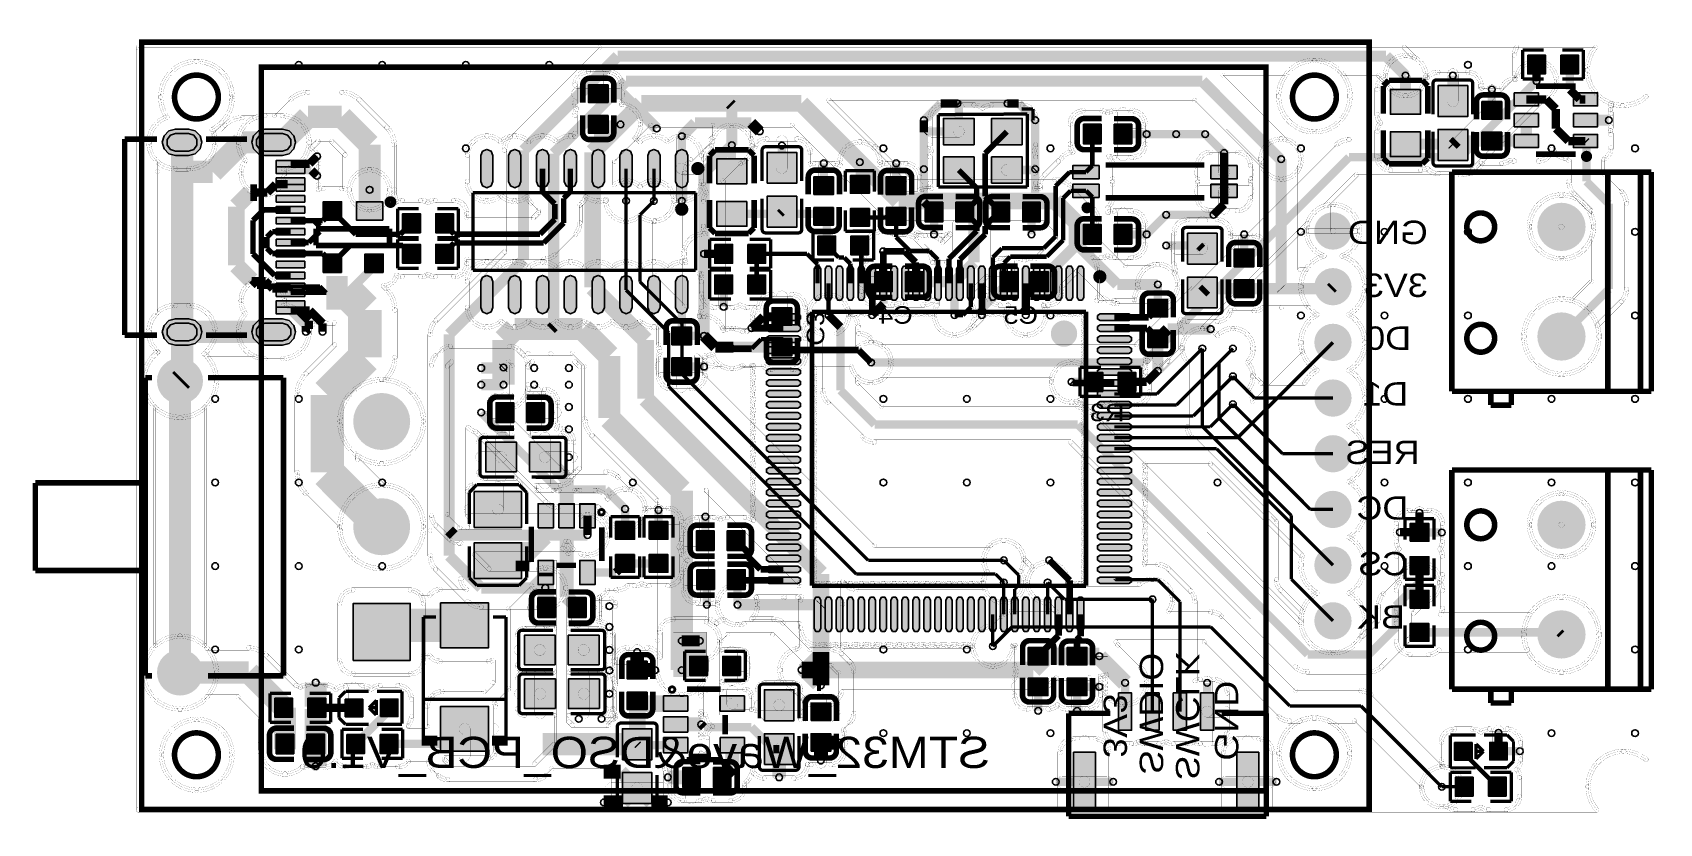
# Model space of a CAD drawing. Header units: millimetres. Extents: x -4.3 to 69.9, y 0.1 to 36.1.
import ezdxf
from ezdxf.enums import TextEntityAlignment as Align

# ---------------------------------------------------------------- set-up
doc = ezdxf.new("R2010")
doc.units = ezdxf.units.MM
for name, color, linetype, true_color in [('Bottom Layer', 7, 'Continuous', 0x0000ff), ('Bottom Silkscreen Layer', 7, 'Continuous', 0x66cc33), ('Hole Layer', 7, 'Continuous', 0x222222), ('Top Layer', 7, 'Continuous', 0xff0000), ('Top Silkscreen Layer', 7, 'Continuous', 0xffcc00)]:
    doc.layers.add(name, color=color, linetype=linetype, true_color=true_color)
doc.styles.get("Standard").update_dxf_attribs({"font": 'arial.ttf'})

msp = doc.modelspace()

# ---------------------------------------------------------------- texts
at = {"layer": 'Bottom Silkscreen Layer', "text_generation_flag": 2, "width": 1.1}
for s, height, p in [('GND', 1.0668, (59.309, 26.162)), ('3V3', 1.0668, (59.309, 23.749)), ('D0', 1.0668, (58.547, 21.336)), ('D1', 1.0668, (58.42, 18.796)), ('RES', 1.0668, (58.928, 16.129)), ('DC', 1.0668, (58.42, 13.589)), ('CS', 1.0668, (58.42, 11.049)), ('BK', 1.0668, (58.268, 8.619)), ('STM32_Wave&DSO_PCB_V1.0', 1.4224, (39.335, 2.159))]:
    msp.add_text(s, height=height, dxfattribs=at).set_placement(p, align=Align.BOTTOM_LEFT)
for s, height, rotation, p in [('C3', 0.8001, -90, (30.734, 21.844)), ('C4', 0.8001, 1080, (35.814, 22.606)), ('C5', 0.8001, 360, (41.529, 22.606)), ('R3', 0.8001, 720, (45.466, 18.161)), ('SWDIO', 1.0668, -90, (45.847, 2.286)), ('SWCLK', 1.0668, -90, (47.498, 2.032)), ('GND', 1.0668, -90, (49.276, 2.921)), ('3V3', 1.0668, -90, (44.196, 3.048))]:
    msp.add_text(s, height=height, rotation=rotation, dxfattribs=at).set_placement(p, align=Align.BOTTOM_LEFT)

# ---------------------------------------------------------------- hatches: boundary and pattern name
at = {"layer": 'Bottom Layer'}
for points in [[(2.179, 30.522), (1.879, 30.603), (1.659, 30.822), (1.579, 31.122), (1.659, 31.422), (1.879, 31.642), (2.179, 31.722), (2.779, 31.722), (3.079, 31.642), (3.299, 31.422), (3.379, 31.122), (3.299, 30.822), (3.079, 30.603), (2.779, 30.522)], [(6.259, 30.522), (5.959, 30.603), (5.739, 30.822), (5.659, 31.122), (5.739, 31.422), (5.959, 31.642), (6.259, 31.722), (7.059, 31.722), (7.359, 31.642), (7.578, 31.422), (7.659, 31.122), (7.578, 30.822), (7.359, 30.603), (7.059, 30.522)], [(64.305, 27.265, 1), (66.505, 27.265, 1)], [(54.131, 27.077, 1), (55.831, 27.077, 1)], [(54.131, 24.537, 1), (55.831, 24.537, 1)], [(34.079, 25.215), (34.079, 24.315), (34.879, 24.315), (34.879, 25.215)], [(35.479, 25.215), (35.479, 24.315), (36.279, 24.315), (36.279, 25.215)], [(39.797, 25.215), (39.797, 24.315), (40.597, 24.315), (40.597, 25.215)], [(41.197, 25.215), (41.197, 24.315), (41.997, 24.315), (41.997, 25.215)], [(2.179, 21.872), (1.879, 21.952), (1.659, 22.172), (1.579, 22.472), (1.659, 22.772), (1.879, 22.992), (2.179, 23.072), (2.779, 23.072), (3.079, 22.992), (3.299, 22.772), (3.379, 22.472), (3.299, 22.172), (3.079, 21.952), (2.779, 21.872)], [(6.259, 21.872), (5.959, 21.952), (5.739, 22.172), (5.659, 22.472), (5.739, 22.772), (5.959, 22.992), (6.259, 23.072), (7.059, 23.072), (7.359, 22.992), (7.578, 22.772), (7.659, 22.472), (7.578, 22.172), (7.359, 21.952), (7.059, 21.872)], [(30.295, 23.579), (29.395, 23.579), (29.395, 22.779), (30.295, 22.779)], [(64.305, 22.265, 1), (66.505, 22.265, 1)], [(54.131, 21.997, 1), (55.831, 21.997, 1)], [(30.295, 22.179), (29.395, 22.179), (29.395, 21.379), (30.295, 21.379)], [(1.335, 20.239, 1), (3.435, 20.239, 1)], [(43.674, 20.625), (43.674, 19.761), (44.481, 19.761), (44.481, 20.625)], [(45.181, 20.625), (45.181, 19.761), (45.988, 19.761), (45.988, 20.625)], [(54.131, 19.457, 1), (55.831, 19.457, 1)], [(10.285, 18.389, 1), (12.885, 18.389, 1)], [(54.131, 16.917, 1), (55.831, 16.917, 1)], [(10.285, 13.589, 1), (12.885, 13.589, 1)], [(54.131, 14.377, 1), (55.831, 14.377, 1)], [(64.305, 13.676, 1), (66.505, 13.676, 1)], [(54.131, 11.837, 1), (55.831, 11.837, 1)], [(10.285, 7.489), (12.885, 7.489), (12.885, 10.089), (10.285, 10.089)], [(54.131, 9.297, 1), (55.831, 9.297, 1)], [(64.305, 8.676, 1), (66.505, 8.676, 1)], [(1.335, 6.939, 1), (3.435, 6.939, 1)]]:
    msp.add_hatch(color=256, dxfattribs=at).paths.add_polyline_path(points)
at = {"layer": 'Hole Layer'}
for points in [[(2.179, 31.522), (1.944, 31.446), (1.798, 31.246), (1.798, 30.998), (1.944, 30.798), (2.179, 30.722), (2.779, 30.722), (3.014, 30.798), (3.159, 30.998), (3.159, 31.246), (3.014, 31.446), (2.779, 31.522)], [(6.259, 31.522), (6.024, 31.446), (5.878, 31.246), (5.878, 30.999), (6.024, 30.799), (6.259, 30.722), (7.059, 30.722), (7.294, 30.799), (7.439, 30.999), (7.439, 31.246), (7.294, 31.446), (7.059, 31.522)], [(54.431, 27.077, 1), (55.531, 27.077, 1)], [(64.705, 27.265, 1), (66.105, 27.265, 1)], [(54.431, 24.537, 1), (55.531, 24.537, 1)], [(2.179, 22.872), (1.944, 22.796), (1.798, 22.596), (1.798, 22.348), (1.944, 22.148), (2.179, 22.072), (2.779, 22.072), (3.014, 22.148), (3.159, 22.348), (3.159, 22.596), (3.014, 22.796), (2.779, 22.872)], [(6.259, 22.872), (6.024, 22.796), (5.878, 22.596), (5.878, 22.348), (6.024, 22.148), (6.259, 22.072), (7.059, 22.072), (7.294, 22.148), (7.439, 22.348), (7.439, 22.596), (7.294, 22.796), (7.059, 22.872)], [(54.431, 21.997, 1), (55.531, 21.997, 1)], [(64.705, 22.265, 1), (66.105, 22.265, 1)], [(1.635, 20.239, 1), (3.135, 20.239, 1)], [(54.431, 19.457, 1), (55.531, 19.457, 1)], [(10.685, 18.389, 1), (12.485, 18.389, 1)], [(54.431, 16.917, 1), (55.531, 16.917, 1)], [(54.431, 14.377, 1), (55.531, 14.377, 1)], [(10.685, 13.589, 1), (12.485, 13.589, 1)], [(64.705, 13.676, 1), (66.105, 13.676, 1)], [(54.431, 11.837, 1), (55.531, 11.837, 1)], [(10.685, 8.789, 1), (12.485, 8.789, 1)], [(54.431, 9.297, 1), (55.531, 9.297, 1)], [(64.705, 8.676, 1), (66.105, 8.676, 1)], [(1.635, 6.939, 1), (3.135, 6.939, 1)]]:
    msp.add_hatch(color=256, dxfattribs=at).paths.add_polyline_path(points)
at = {"layer": 'Top Layer'}
for points in [[(63.868, 35.103), (63.868, 34.239), (64.674, 34.239), (64.674, 35.103)], [(65.374, 35.103), (65.374, 34.239), (66.181, 34.239), (66.181, 35.103)], [(21.913, 33.739), (21.013, 33.739), (21.013, 32.939), (21.913, 32.939)], [(58.982, 33.537), (57.605, 33.537), (57.605, 32.404), (58.982, 32.404)], [(61.127, 33.709), (59.777, 33.709), (59.777, 32.299), (61.127, 32.299)], [(62.68, 32.977), (61.78, 32.977), (61.78, 32.177), (62.68, 32.177)], [(63.251, 33.381), (63.251, 32.781), (64.351, 32.781), (64.351, 33.381)], [(65.951, 33.381), (65.951, 32.781), (67.051, 32.781), (67.051, 33.381)], [(21.913, 32.339), (21.013, 32.339), (21.013, 31.539), (21.913, 31.539)], [(38.607, 31.009), (38.607, 32.209), (37.207, 32.209), (37.207, 31.009)], [(40.807, 31.009), (40.807, 32.209), (39.407, 32.209), (39.407, 31.009)], [(44.404, 31.046), (44.404, 31.946), (43.604, 31.946), (43.604, 31.046)], [(45.804, 31.046), (45.804, 31.946), (45.004, 31.946), (45.004, 31.046)], [(63.251, 32.431), (63.251, 31.831), (64.351, 31.831), (64.351, 32.431)], [(65.951, 32.431), (65.951, 31.831), (67.051, 31.831), (67.051, 32.431)], [(2.179, 30.522), (1.879, 30.603), (1.659, 30.822), (1.579, 31.122), (1.659, 31.422), (1.879, 31.642), (2.179, 31.722), (2.779, 31.722), (3.079, 31.642), (3.299, 31.422), (3.379, 31.122), (3.299, 30.822), (3.079, 30.603), (2.779, 30.522)], [(6.259, 30.522), (5.959, 30.603), (5.739, 30.822), (5.659, 31.122), (5.739, 31.422), (5.959, 31.642), (6.259, 31.722), (7.059, 31.722), (7.359, 31.642), (7.578, 31.422), (7.659, 31.122), (7.578, 30.822), (7.359, 30.603), (7.059, 30.522)], [(58.982, 31.604), (57.605, 31.604), (57.605, 30.472), (58.982, 30.472)], [(61.127, 31.709), (59.777, 31.709), (59.777, 30.299), (61.127, 30.299)], [(62.68, 31.577), (61.78, 31.577), (61.78, 30.777), (62.68, 30.777)], [(63.251, 31.481), (63.251, 30.881), (64.351, 30.881), (64.351, 31.481)], [(65.951, 31.481), (65.951, 30.881), (67.051, 30.881), (67.051, 31.481)], [(16.103, 30.516), (16.185, 30.714), (16.383, 30.796), (16.581, 30.714), (16.663, 30.516), (16.663, 29.331), (16.581, 29.133), (16.383, 29.051), (16.185, 29.133), (16.103, 29.331)], [(17.373, 30.516), (17.455, 30.714), (17.653, 30.796), (17.851, 30.714), (17.933, 30.516), (17.933, 29.331), (17.851, 29.133), (17.653, 29.051), (17.455, 29.133), (17.373, 29.331)], [(18.643, 30.516), (18.725, 30.714), (18.923, 30.796), (19.121, 30.714), (19.203, 30.516), (19.203, 29.331), (19.121, 29.133), (18.923, 29.051), (18.725, 29.133), (18.643, 29.331)], [(19.913, 30.516), (19.995, 30.714), (20.193, 30.796), (20.391, 30.714), (20.473, 30.516), (20.473, 29.331), (20.391, 29.133), (20.193, 29.051), (19.995, 29.133), (19.913, 29.331)], [(21.183, 30.516), (21.265, 30.714), (21.463, 30.796), (21.661, 30.714), (21.743, 30.516), (21.743, 29.331), (21.661, 29.133), (21.463, 29.051), (21.265, 29.133), (21.183, 29.331)], [(22.453, 30.516), (22.535, 30.714), (22.733, 30.796), (22.931, 30.714), (23.013, 30.516), (23.013, 29.331), (22.931, 29.133), (22.733, 29.051), (22.535, 29.133), (22.453, 29.331)], [(23.723, 30.516), (23.805, 30.714), (24.003, 30.796), (24.201, 30.714), (24.283, 30.516), (24.283, 29.331), (24.201, 29.133), (24.003, 29.051), (23.805, 29.133), (23.723, 29.331)], [(24.993, 30.516), (25.075, 30.714), (25.273, 30.796), (25.471, 30.714), (25.553, 30.516), (25.553, 29.331), (25.471, 29.133), (25.273, 29.051), (25.075, 29.133), (24.993, 29.331)], [(29.17, 29.251), (30.52, 29.251), (30.52, 30.661), (29.17, 30.661)], [(38.607, 29.259), (38.607, 30.459), (37.207, 30.459), (37.207, 29.259)], [(40.807, 29.259), (40.807, 30.459), (39.407, 30.459), (39.407, 29.259)], [(8.077, 30.297), (6.777, 30.297), (6.777, 29.997), (8.077, 29.997)], [(8.077, 29.997), (6.777, 29.997), (6.777, 29.697), (8.077, 29.697)], [(28.248, 30.362), (26.871, 30.362), (26.871, 29.229), (28.248, 29.229)], [(43.113, 29.462), (44.313, 29.462), (44.313, 30.062), (43.113, 30.062)], [(50.613, 30.062), (49.413, 30.062), (49.413, 29.462), (50.613, 29.462)], [(8.077, 29.497), (6.777, 29.497), (6.777, 29.197), (8.077, 29.197)], [(8.077, 29.197), (6.777, 29.197), (6.777, 28.897), (8.077, 28.897)], [(32.2, 29.548), (31.3, 29.548), (31.3, 28.748), (32.2, 28.748)], [(33.833, 29.605), (32.969, 29.605), (32.969, 28.798), (33.833, 28.798)], [(34.602, 28.748), (35.502, 28.748), (35.502, 29.548), (34.602, 29.548)], [(44.313, 29.212), (43.113, 29.212), (43.113, 28.612), (44.313, 28.612)], [(49.413, 28.612), (50.613, 28.612), (50.613, 29.212), (49.413, 29.212)], [(8.077, 28.697), (6.777, 28.697), (6.777, 28.397), (8.077, 28.397)], [(9.756, 27.569), (9.756, 28.408), (8.918, 28.408), (8.918, 27.569)], [(11.634, 27.569), (11.634, 28.408), (10.44, 28.408), (10.44, 27.569)], [(28.248, 28.429), (26.871, 28.429), (26.871, 27.297), (28.248, 27.297)], [(29.17, 27.251), (30.52, 27.251), (30.52, 28.661), (29.17, 28.661)], [(36.383, 28.39), (36.383, 27.49), (37.183, 27.49), (37.183, 28.39)], [(37.783, 28.39), (37.783, 27.49), (38.583, 27.49), (38.583, 28.39)], [(40.231, 27.49), (40.231, 28.39), (39.431, 28.39), (39.431, 27.49)], [(41.631, 27.49), (41.631, 28.39), (40.831, 28.39), (40.831, 27.49)], [(64.305, 27.265, 1), (66.505, 27.265, 1)], [(8.077, 28.197), (6.777, 28.197), (6.777, 27.897), (8.077, 27.897)], [(8.077, 27.697), (6.777, 27.697), (6.777, 27.397), (8.077, 27.397)], [(13.349, 27), (13.349, 27.864), (12.542, 27.864), (12.542, 27)], [(14.855, 27), (14.855, 27.864), (14.049, 27.864), (14.049, 27)], [(32.2, 28.148), (31.3, 28.148), (31.3, 27.348), (32.2, 27.348)], [(33.833, 28.098), (32.969, 28.098), (32.969, 27.291), (33.833, 27.291)], [(34.602, 27.348), (35.502, 27.348), (35.502, 28.148), (34.602, 28.148)], [(54.131, 27.077, 1), (55.831, 27.077, 1)], [(8.077, 27.197), (6.777, 27.197), (6.777, 26.897), (8.077, 26.897)], [(32.289, 25.984), (32.289, 26.848), (31.482, 26.848), (31.482, 25.984)], [(33.796, 25.984), (33.796, 26.848), (32.989, 26.848), (32.989, 25.984)], [(44.404, 26.474), (44.404, 27.374), (43.604, 27.374), (43.604, 26.474)], [(45.804, 26.474), (45.804, 27.374), (45.004, 27.374), (45.004, 26.474)], [(49.697, 26.978), (48.347, 26.978), (48.347, 25.568), (49.697, 25.568)], [(8.077, 26.697), (6.777, 26.697), (6.777, 26.397), (8.077, 26.397)], [(8.077, 26.197), (6.777, 26.197), (6.777, 25.897), (8.077, 25.897)], [(9.756, 25.187), (9.756, 26.025), (8.918, 26.025), (8.918, 25.187)], [(11.656, 25.187), (11.656, 26.025), (10.818, 26.025), (10.818, 25.187)], [(13.349, 25.603), (13.349, 26.467), (12.542, 26.467), (12.542, 25.603)], [(14.855, 25.603), (14.855, 26.467), (14.049, 26.467), (14.049, 25.603)], [(26.783, 26.467), (26.783, 25.603), (27.59, 25.603), (27.59, 26.467)], [(28.29, 26.467), (28.29, 25.603), (29.097, 25.603), (29.097, 26.467)], [(51.377, 26.246), (50.477, 26.246), (50.477, 25.446), (51.377, 25.446)], [(8.077, 25.697), (6.777, 25.697), (6.777, 25.397), (8.077, 25.397)], [(31.315, 25.345), (31.39, 25.475), (31.54, 25.475), (31.615, 25.345), (31.615, 24.045), (31.54, 23.915), (31.39, 23.915), (31.315, 24.045)], [(31.815, 25.345), (31.89, 25.475), (32.04, 25.475), (32.115, 25.345), (32.115, 24.045), (32.04, 23.915), (31.89, 23.915), (31.815, 24.045)], [(32.315, 25.345), (32.39, 25.475), (32.54, 25.475), (32.615, 25.345), (32.615, 24.045), (32.54, 23.915), (32.39, 23.915), (32.315, 24.045)], [(32.815, 25.345), (32.89, 25.475), (33.04, 25.475), (33.115, 25.345), (33.115, 24.045), (33.04, 23.915), (32.89, 23.915), (32.815, 24.045)], [(33.315, 25.345), (33.39, 25.475), (33.54, 25.475), (33.615, 25.345), (33.615, 24.045), (33.54, 23.915), (33.39, 23.915), (33.315, 24.045)], [(33.815, 25.345), (33.89, 25.475), (34.04, 25.475), (34.115, 25.345), (34.115, 24.045), (34.04, 23.915), (33.89, 23.915), (33.815, 24.045)], [(34.315, 25.345), (34.39, 25.475), (34.54, 25.475), (34.615, 25.345), (34.615, 24.045), (34.54, 23.915), (34.39, 23.915), (34.315, 24.045)], [(34.815, 25.345), (34.89, 25.475), (35.04, 25.475), (35.115, 25.345), (35.115, 24.045), (35.04, 23.915), (34.89, 23.915), (34.815, 24.045)], [(35.315, 25.345), (35.39, 25.475), (35.54, 25.475), (35.615, 25.345), (35.615, 24.045), (35.54, 23.915), (35.39, 23.915), (35.315, 24.045)], [(35.815, 25.345), (35.89, 25.475), (36.04, 25.475), (36.115, 25.345), (36.115, 24.045), (36.04, 23.915), (35.89, 23.915), (35.815, 24.045)], [(36.315, 25.345), (36.39, 25.475), (36.54, 25.475), (36.615, 25.345), (36.615, 24.045), (36.54, 23.915), (36.39, 23.915), (36.315, 24.045)], [(36.815, 25.345), (36.89, 25.475), (37.04, 25.475), (37.115, 25.345), (37.115, 24.045), (37.04, 23.915), (36.89, 23.915), (36.815, 24.045)], [(37.315, 25.345), (37.39, 25.475), (37.54, 25.475), (37.615, 25.345), (37.615, 24.045), (37.54, 23.915), (37.39, 23.915), (37.315, 24.045)], [(37.815, 25.345), (37.89, 25.475), (38.04, 25.475), (38.115, 25.345), (38.115, 24.045), (38.04, 23.915), (37.89, 23.915), (37.815, 24.045)], [(38.315, 25.345), (38.39, 25.475), (38.54, 25.475), (38.615, 25.345), (38.615, 24.045), (38.54, 23.915), (38.39, 23.915), (38.315, 24.045)], [(38.815, 25.345), (38.89, 25.475), (39.04, 25.475), (39.115, 25.345), (39.115, 24.045), (39.04, 23.915), (38.89, 23.915), (38.815, 24.045)], [(39.315, 25.345), (39.39, 25.475), (39.54, 25.475), (39.615, 25.345), (39.615, 24.045), (39.54, 23.915), (39.39, 23.915), (39.315, 24.045)], [(39.815, 25.345), (39.89, 25.475), (40.04, 25.475), (40.115, 25.345), (40.115, 24.045), (40.04, 23.915), (39.89, 23.915), (39.815, 24.045)], [(40.315, 25.345), (40.39, 25.475), (40.54, 25.475), (40.615, 25.345), (40.615, 24.045), (40.54, 23.915), (40.39, 23.915), (40.315, 24.045)], [(40.815, 25.345), (40.89, 25.475), (41.04, 25.475), (41.115, 25.345), (41.115, 24.045), (41.04, 23.915), (40.89, 23.915), (40.815, 24.045)], [(41.315, 25.345), (41.39, 25.475), (41.54, 25.475), (41.615, 25.345), (41.615, 24.045), (41.54, 23.915), (41.39, 23.915), (41.315, 24.045)], [(41.815, 25.345), (41.89, 25.475), (42.04, 25.475), (42.115, 25.345), (42.115, 24.045), (42.04, 23.915), (41.89, 23.915), (41.815, 24.045)], [(42.315, 25.345), (42.39, 25.475), (42.54, 25.475), (42.615, 25.345), (42.615, 24.045), (42.54, 23.915), (42.39, 23.915), (42.315, 24.045)], [(42.815, 25.345), (42.89, 25.475), (43.04, 25.475), (43.115, 25.345), (43.115, 24.045), (43.04, 23.915), (42.89, 23.915), (42.815, 24.045)], [(43.315, 25.345), (43.39, 25.475), (43.54, 25.475), (43.615, 25.345), (43.615, 24.045), (43.54, 23.915), (43.39, 23.915), (43.315, 24.045)], [(54.131, 24.537, 1), (55.831, 24.537, 1)], [(8.077, 25.197), (6.777, 25.197), (6.777, 24.897), (8.077, 24.897)], [(8.077, 24.697), (6.777, 24.697), (6.777, 24.397), (8.077, 24.397)], [(16.103, 24.771), (16.185, 24.969), (16.383, 25.051), (16.581, 24.969), (16.663, 24.771), (16.663, 23.586), (16.581, 23.388), (16.383, 23.306), (16.185, 23.388), (16.103, 23.586)], [(17.373, 24.771), (17.455, 24.969), (17.653, 25.051), (17.851, 24.969), (17.933, 24.771), (17.933, 23.586), (17.851, 23.388), (17.653, 23.306), (17.455, 23.388), (17.373, 23.586)], [(18.643, 24.771), (18.725, 24.969), (18.923, 25.051), (19.121, 24.969), (19.203, 24.771), (19.203, 23.586), (19.121, 23.388), (18.923, 23.306), (18.725, 23.388), (18.643, 23.586)], [(19.913, 24.771), (19.995, 24.969), (20.193, 25.051), (20.391, 24.969), (20.473, 24.771), (20.473, 23.586), (20.391, 23.388), (20.193, 23.306), (19.995, 23.388), (19.913, 23.586)], [(21.183, 24.771), (21.265, 24.969), (21.463, 25.051), (21.661, 24.969), (21.743, 24.771), (21.743, 23.586), (21.661, 23.388), (21.463, 23.306), (21.265, 23.388), (21.183, 23.586)], [(22.453, 24.771), (22.535, 24.969), (22.733, 25.051), (22.931, 24.969), (23.013, 24.771), (23.013, 23.586), (22.931, 23.388), (22.733, 23.306), (22.535, 23.388), (22.453, 23.586)], [(23.723, 24.771), (23.805, 24.969), (24.003, 25.051), (24.201, 24.969), (24.283, 24.771), (24.283, 23.586), (24.201, 23.388), (24.003, 23.306), (23.805, 23.388), (23.723, 23.586)], [(24.993, 24.771), (25.075, 24.969), (25.273, 25.051), (25.471, 24.969), (25.553, 24.771), (25.553, 23.586), (25.471, 23.388), (25.273, 23.306), (25.075, 23.388), (24.993, 23.586)], [(27.59, 24.206), (27.59, 25.07), (26.783, 25.07), (26.783, 24.206)], [(29.097, 24.206), (29.097, 25.07), (28.29, 25.07), (28.29, 24.206)], [(49.697, 24.978), (48.347, 24.978), (48.347, 23.568), (49.697, 23.568)], [(51.377, 24.846), (50.477, 24.846), (50.477, 24.046), (51.377, 24.046)], [(8.077, 24.397), (6.777, 24.397), (6.777, 24.097), (8.077, 24.097)], [(8.077, 23.897), (6.777, 23.897), (6.777, 23.597), (8.077, 23.597)], [(46.54, 23.16), (47.44, 23.16), (47.44, 23.96), (46.54, 23.96)], [(2.179, 21.872), (1.879, 21.952), (1.659, 22.172), (1.579, 22.472), (1.659, 22.772), (1.879, 22.992), (2.179, 23.072), (2.779, 23.072), (3.079, 22.992), (3.299, 22.772), (3.379, 22.472), (3.299, 22.172), (3.079, 21.952), (2.779, 21.872)], [(6.259, 21.872), (5.959, 21.952), (5.739, 22.172), (5.659, 22.472), (5.739, 22.772), (5.959, 22.992), (6.259, 23.072), (7.059, 23.072), (7.359, 22.992), (7.578, 22.772), (7.659, 22.472), (7.578, 22.172), (7.359, 21.952), (7.059, 21.872)], [(8.077, 23.597), (6.777, 23.597), (6.777, 23.297), (8.077, 23.297)], [(30.565, 23.295), (30.695, 23.22), (30.695, 23.07), (30.565, 22.995), (29.265, 22.995), (29.135, 23.07), (29.135, 23.22), (29.265, 23.295)], [(45.665, 23.295), (45.795, 23.22), (45.795, 23.07), (45.665, 22.995), (44.365, 22.995), (44.235, 23.07), (44.235, 23.22), (44.365, 23.295)], [(64.305, 22.265, 1), (66.505, 22.265, 1)], [(24.823, 21.89), (25.723, 21.89), (25.723, 22.69), (24.823, 22.69)], [(30.565, 22.795), (30.695, 22.72), (30.695, 22.57), (30.565, 22.495), (29.265, 22.495), (29.135, 22.57), (29.135, 22.72), (29.265, 22.795)], [(30.565, 22.295), (30.695, 22.22), (30.695, 22.07), (30.565, 21.995), (29.265, 21.995), (29.135, 22.07), (29.135, 22.22), (29.265, 22.295)], [(45.665, 22.795), (45.795, 22.72), (45.795, 22.57), (45.665, 22.495), (44.365, 22.495), (44.235, 22.57), (44.235, 22.72), (44.365, 22.795)], [(45.665, 22.295), (45.795, 22.22), (45.795, 22.07), (45.665, 21.995), (44.365, 21.995), (44.235, 22.07), (44.235, 22.22), (44.365, 22.295)], [(46.54, 21.76), (47.44, 21.76), (47.44, 22.56), (46.54, 22.56)], [(54.131, 21.997, 1), (55.831, 21.997, 1)], [(30.565, 21.795), (30.695, 21.72), (30.695, 21.57), (30.565, 21.495), (29.265, 21.495), (29.135, 21.57), (29.135, 21.72), (29.265, 21.795)], [(45.665, 21.795), (45.795, 21.72), (45.795, 21.57), (45.665, 21.495), (44.365, 21.495), (44.235, 21.57), (44.235, 21.72), (44.365, 21.795)], [(1.335, 20.239, 1), (3.435, 20.239, 1)], [(24.823, 20.49), (25.723, 20.49), (25.723, 21.29), (24.823, 21.29)], [(30.565, 21.295), (30.695, 21.22), (30.695, 21.07), (30.565, 20.995), (29.265, 20.995), (29.135, 21.07), (29.135, 21.22), (29.265, 21.295)], [(30.565, 20.795), (30.695, 20.72), (30.695, 20.57), (30.565, 20.495), (29.265, 20.495), (29.135, 20.57), (29.135, 20.72), (29.265, 20.795)], [(45.665, 21.295), (45.795, 21.22), (45.795, 21.07), (45.665, 20.995), (44.365, 20.995), (44.235, 21.07), (44.235, 21.22), (44.365, 21.295)], [(45.665, 20.795), (45.795, 20.72), (45.795, 20.57), (45.665, 20.495), (44.365, 20.495), (44.235, 20.57), (44.235, 20.72), (44.365, 20.795)], [(30.565, 20.295), (30.695, 20.22), (30.695, 20.07), (30.565, 19.995), (29.265, 19.995), (29.135, 20.07), (29.135, 20.22), (29.265, 20.295)], [(45.665, 20.295), (45.795, 20.22), (45.795, 20.07), (45.665, 19.995), (44.365, 19.995), (44.235, 20.07), (44.235, 20.22), (44.365, 20.295)], [(54.131, 19.457, 1), (55.831, 19.457, 1)], [(10.285, 18.389, 1), (12.885, 18.389, 1)], [(30.565, 19.795), (30.695, 19.72), (30.695, 19.57), (30.565, 19.495), (29.265, 19.495), (29.135, 19.57), (29.135, 19.72), (29.265, 19.795)], [(45.665, 19.795), (45.795, 19.72), (45.795, 19.57), (45.665, 19.495), (44.365, 19.495), (44.235, 19.57), (44.235, 19.72), (44.365, 19.795)], [(17.607, 18.346), (17.607, 19.246), (16.807, 19.246), (16.807, 18.346)], [(19.007, 18.346), (19.007, 19.246), (18.207, 19.246), (18.207, 18.346)], [(30.565, 19.295), (30.695, 19.22), (30.695, 19.07), (30.565, 18.995), (29.265, 18.995), (29.135, 19.07), (29.135, 19.22), (29.265, 19.295)], [(30.565, 18.795), (30.695, 18.72), (30.695, 18.57), (30.565, 18.495), (29.265, 18.495), (29.135, 18.57), (29.135, 18.72), (29.265, 18.795)], [(45.665, 19.295), (45.795, 19.22), (45.795, 19.07), (45.665, 18.995), (44.365, 18.995), (44.235, 19.07), (44.235, 19.22), (44.365, 19.295)], [(45.665, 18.795), (45.795, 18.72), (45.795, 18.57), (45.665, 18.495), (44.365, 18.495), (44.235, 18.57), (44.235, 18.72), (44.365, 18.795)], [(30.565, 18.295), (30.695, 18.22), (30.695, 18.07), (30.565, 17.995), (29.265, 17.995), (29.135, 18.07), (29.135, 18.22), (29.265, 18.295)], [(45.665, 18.295), (45.795, 18.22), (45.795, 18.07), (45.665, 17.995), (44.365, 17.995), (44.235, 18.07), (44.235, 18.22), (44.365, 18.295)], [(17.739, 16.089), (17.739, 17.439), (16.329, 17.439), (16.329, 16.089)], [(19.739, 16.089), (19.739, 17.439), (18.329, 17.439), (18.329, 16.089)], [(30.565, 17.795), (30.695, 17.72), (30.695, 17.57), (30.565, 17.495), (29.265, 17.495), (29.135, 17.57), (29.135, 17.72), (29.265, 17.795)], [(30.565, 17.295), (30.695, 17.22), (30.695, 17.07), (30.565, 16.995), (29.265, 16.995), (29.135, 17.07), (29.135, 17.22), (29.265, 17.295)], [(45.665, 17.795), (45.795, 17.72), (45.795, 17.57), (45.665, 17.495), (44.365, 17.495), (44.235, 17.57), (44.235, 17.72), (44.365, 17.795)], [(45.665, 17.295), (45.795, 17.22), (45.795, 17.07), (45.665, 16.995), (44.365, 16.995), (44.235, 17.07), (44.235, 17.22), (44.365, 17.295)], [(54.131, 16.917, 1), (55.831, 16.917, 1)], [(30.565, 16.795), (30.695, 16.72), (30.695, 16.57), (30.565, 16.495), (29.265, 16.495), (29.135, 16.57), (29.135, 16.72), (29.265, 16.795)], [(45.665, 16.795), (45.795, 16.72), (45.795, 16.57), (45.665, 16.495), (44.365, 16.495), (44.235, 16.57), (44.235, 16.72), (44.365, 16.795)], [(30.565, 16.295), (30.695, 16.22), (30.695, 16.07), (30.565, 15.995), (29.265, 15.995), (29.135, 16.07), (29.135, 16.22), (29.265, 16.295)], [(30.565, 15.795), (30.695, 15.72), (30.695, 15.57), (30.565, 15.495), (29.265, 15.495), (29.135, 15.57), (29.135, 15.72), (29.265, 15.795)], [(45.665, 16.295), (45.795, 16.22), (45.795, 16.07), (45.665, 15.995), (44.365, 15.995), (44.235, 16.07), (44.235, 16.22), (44.365, 16.295)], [(45.665, 15.795), (45.795, 15.72), (45.795, 15.57), (45.665, 15.495), (44.365, 15.495), (44.235, 15.57), (44.235, 15.72), (44.365, 15.795)], [(10.285, 13.589, 1), (12.885, 13.589, 1)], [(15.811, 13.558), (17.971, 13.558), (17.971, 15.193), (15.811, 15.193)], [(30.565, 15.295), (30.695, 15.22), (30.695, 15.07), (30.565, 14.995), (29.265, 14.995), (29.135, 15.07), (29.135, 15.22), (29.265, 15.295)], [(45.665, 15.295), (45.795, 15.22), (45.795, 15.07), (45.665, 14.995), (44.365, 14.995), (44.235, 15.07), (44.235, 15.22), (44.365, 15.295)], [(54.131, 14.377, 1), (55.831, 14.377, 1)], [(18.721, 13.537), (19.421, 13.537), (19.421, 14.637), (18.721, 14.637)], [(19.673, 13.537), (20.373, 13.537), (20.373, 14.637), (19.673, 14.637)], [(20.623, 13.537), (21.323, 13.537), (21.323, 14.637), (20.623, 14.637)], [(30.565, 14.795), (30.695, 14.72), (30.695, 14.57), (30.565, 14.495), (29.265, 14.495), (29.135, 14.57), (29.135, 14.72), (29.265, 14.795)], [(30.565, 14.295), (30.695, 14.22), (30.695, 14.07), (30.565, 13.995), (29.265, 13.995), (29.135, 14.07), (29.135, 14.22), (29.265, 14.295)], [(45.665, 14.795), (45.795, 14.72), (45.795, 14.57), (45.665, 14.495), (44.365, 14.495), (44.235, 14.57), (44.235, 14.72), (44.365, 14.795)], [(45.665, 14.295), (45.795, 14.22), (45.795, 14.07), (45.665, 13.995), (44.365, 13.995), (44.235, 14.07), (44.235, 14.22), (44.365, 14.295)], [(64.305, 13.676, 1), (66.505, 13.676, 1)], [(23.121, 13.823), (22.257, 13.823), (22.257, 13.016), (23.121, 13.016)], [(23.781, 13.016), (24.645, 13.016), (24.645, 13.823), (23.781, 13.823)], [(26.751, 12.504), (26.751, 13.404), (25.951, 13.404), (25.951, 12.504)], [(28.151, 12.504), (28.151, 13.404), (27.351, 13.404), (27.351, 12.504)], [(30.565, 13.795), (30.695, 13.72), (30.695, 13.57), (30.565, 13.495), (29.265, 13.495), (29.135, 13.57), (29.135, 13.72), (29.265, 13.795)], [(45.665, 13.795), (45.795, 13.72), (45.795, 13.57), (45.665, 13.495), (44.365, 13.495), (44.235, 13.57), (44.235, 13.72), (44.365, 13.795)], [(58.496, 12.923), (59.36, 12.923), (59.36, 13.73), (58.496, 13.73)], [(15.811, 11.223), (17.971, 11.223), (17.971, 12.858), (15.811, 12.858)], [(30.565, 13.295), (30.695, 13.22), (30.695, 13.07), (30.565, 12.995), (29.265, 12.995), (29.135, 13.07), (29.135, 13.22), (29.265, 13.295)], [(30.565, 12.795), (30.695, 12.72), (30.695, 12.57), (30.565, 12.495), (29.265, 12.495), (29.135, 12.57), (29.135, 12.72), (29.265, 12.795)], [(45.665, 13.295), (45.795, 13.22), (45.795, 13.07), (45.665, 12.995), (44.365, 12.995), (44.235, 13.07), (44.235, 13.22), (44.365, 13.295)], [(45.665, 12.795), (45.795, 12.72), (45.795, 12.57), (45.665, 12.495), (44.365, 12.495), (44.235, 12.57), (44.235, 12.72), (44.365, 12.795)], [(54.131, 11.837, 1), (55.831, 11.837, 1)], [(19.421, 12.049), (18.721, 12.049), (18.721, 10.949), (19.421, 10.949)], [(21.321, 12.049), (20.621, 12.049), (20.621, 10.949), (21.321, 10.949)], [(23.121, 12.316), (22.257, 12.316), (22.257, 11.51), (23.121, 11.51)], [(23.781, 11.51), (24.645, 11.51), (24.645, 12.316), (23.781, 12.316)], [(30.565, 12.295), (30.695, 12.22), (30.695, 12.07), (30.565, 11.995), (29.265, 11.995), (29.135, 12.07), (29.135, 12.22), (29.265, 12.295)], [(45.665, 12.295), (45.795, 12.22), (45.795, 12.07), (45.665, 11.995), (44.365, 11.995), (44.235, 12.07), (44.235, 12.22), (44.365, 12.295)], [(58.496, 11.416), (59.36, 11.416), (59.36, 12.223), (58.496, 12.223)], [(25.967, 11.626), (25.967, 10.726), (26.767, 10.726), (26.767, 11.626)], [(27.367, 11.626), (27.367, 10.726), (28.167, 10.726), (28.167, 11.626)], [(30.565, 11.795), (30.695, 11.72), (30.695, 11.57), (30.565, 11.495), (29.265, 11.495), (29.135, 11.57), (29.135, 11.72), (29.265, 11.795)], [(30.565, 11.295), (30.695, 11.22), (30.695, 11.07), (30.565, 10.995), (29.265, 10.995), (29.135, 11.07), (29.135, 11.22), (29.265, 11.295)], [(45.665, 11.795), (45.795, 11.72), (45.795, 11.57), (45.665, 11.495), (44.365, 11.495), (44.235, 11.57), (44.235, 11.72), (44.365, 11.795)], [(45.665, 11.295), (45.795, 11.22), (45.795, 11.07), (45.665, 10.995), (44.365, 10.995), (44.235, 11.07), (44.235, 11.22), (44.365, 11.295)], [(58.496, 9.875), (59.36, 9.875), (59.36, 10.682), (58.496, 10.682)], [(10.285, 7.489), (12.885, 7.489), (12.885, 10.089), (10.285, 10.089)], [(14.271, 8.068), (16.463, 8.068), (16.463, 10.115), (14.271, 10.115)], [(19.512, 9.456), (19.512, 10.356), (18.712, 10.356), (18.712, 9.456)], [(20.912, 9.456), (20.912, 10.356), (20.112, 10.356), (20.112, 9.456)], [(31.315, 10.245), (31.39, 10.375), (31.54, 10.375), (31.615, 10.245), (31.615, 8.945), (31.54, 8.815), (31.39, 8.815), (31.315, 8.945)], [(31.815, 10.245), (31.89, 10.375), (32.04, 10.375), (32.115, 10.245), (32.115, 8.945), (32.04, 8.815), (31.89, 8.815), (31.815, 8.945)], [(32.315, 10.245), (32.39, 10.375), (32.54, 10.375), (32.615, 10.245), (32.615, 8.945), (32.54, 8.815), (32.39, 8.815), (32.315, 8.945)], [(32.815, 10.245), (32.89, 10.375), (33.04, 10.375), (33.115, 10.245), (33.115, 8.945), (33.04, 8.815), (32.89, 8.815), (32.815, 8.945)], [(33.315, 10.245), (33.39, 10.375), (33.54, 10.375), (33.615, 10.245), (33.615, 8.945), (33.54, 8.815), (33.39, 8.815), (33.315, 8.945)], [(33.815, 10.245), (33.89, 10.375), (34.04, 10.375), (34.115, 10.245), (34.115, 8.945), (34.04, 8.815), (33.89, 8.815), (33.815, 8.945)], [(34.315, 10.245), (34.39, 10.375), (34.54, 10.375), (34.615, 10.245), (34.615, 8.945), (34.54, 8.815), (34.39, 8.815), (34.315, 8.945)], [(34.815, 10.245), (34.89, 10.375), (35.04, 10.375), (35.115, 10.245), (35.115, 8.945), (35.04, 8.815), (34.89, 8.815), (34.815, 8.945)], [(35.315, 10.245), (35.39, 10.375), (35.54, 10.375), (35.615, 10.245), (35.615, 8.945), (35.54, 8.815), (35.39, 8.815), (35.315, 8.945)], [(35.815, 10.245), (35.89, 10.375), (36.04, 10.375), (36.115, 10.245), (36.115, 8.945), (36.04, 8.815), (35.89, 8.815), (35.815, 8.945)], [(36.315, 10.245), (36.39, 10.375), (36.54, 10.375), (36.615, 10.245), (36.615, 8.945), (36.54, 8.815), (36.39, 8.815), (36.315, 8.945)], [(36.815, 10.245), (36.89, 10.375), (37.04, 10.375), (37.115, 10.245), (37.115, 8.945), (37.04, 8.815), (36.89, 8.815), (36.815, 8.945)], [(37.315, 10.245), (37.39, 10.375), (37.54, 10.375), (37.615, 10.245), (37.615, 8.945), (37.54, 8.815), (37.39, 8.815), (37.315, 8.945)], [(37.815, 10.245), (37.89, 10.375), (38.04, 10.375), (38.115, 10.245), (38.115, 8.945), (38.04, 8.815), (37.89, 8.815), (37.815, 8.945)], [(38.315, 10.245), (38.39, 10.375), (38.54, 10.375), (38.615, 10.245), (38.615, 8.945), (38.54, 8.815), (38.39, 8.815), (38.315, 8.945)], [(38.815, 10.245), (38.89, 10.375), (39.04, 10.375), (39.115, 10.245), (39.115, 8.945), (39.04, 8.815), (38.89, 8.815), (38.815, 8.945)], [(39.315, 10.245), (39.39, 10.375), (39.54, 10.375), (39.615, 10.245), (39.615, 8.945), (39.54, 8.815), (39.39, 8.815), (39.315, 8.945)], [(39.815, 10.245), (39.89, 10.375), (40.04, 10.375), (40.115, 10.245), (40.115, 8.945), (40.04, 8.815), (39.89, 8.815), (39.815, 8.945)], [(40.315, 10.245), (40.39, 10.375), (40.54, 10.375), (40.615, 10.245), (40.615, 8.945), (40.54, 8.815), (40.39, 8.815), (40.315, 8.945)], [(40.815, 10.245), (40.89, 10.375), (41.04, 10.375), (41.115, 10.245), (41.115, 8.945), (41.04, 8.815), (40.89, 8.815), (40.815, 8.945)], [(41.315, 10.245), (41.39, 10.375), (41.54, 10.375), (41.615, 10.245), (41.615, 8.945), (41.54, 8.815), (41.39, 8.815), (41.315, 8.945)], [(41.815, 10.245), (41.89, 10.375), (42.04, 10.375), (42.115, 10.245), (42.115, 8.945), (42.04, 8.815), (41.89, 8.815), (41.815, 8.945)], [(42.315, 10.245), (42.39, 10.375), (42.54, 10.375), (42.615, 10.245), (42.615, 8.945), (42.54, 8.815), (42.39, 8.815), (42.315, 8.945)], [(42.815, 10.245), (42.89, 10.375), (43.04, 10.375), (43.115, 10.245), (43.115, 8.945), (43.04, 8.815), (42.89, 8.815), (42.815, 8.945)], [(43.315, 10.245), (43.39, 10.375), (43.54, 10.375), (43.615, 10.245), (43.615, 8.945), (43.54, 8.815), (43.39, 8.815), (43.315, 8.945)], [(54.131, 9.297, 1), (55.831, 9.297, 1)], [(64.305, 8.676, 1), (66.505, 8.676, 1)], [(58.496, 8.368), (59.36, 8.368), (59.36, 9.175), (58.496, 9.175)], [(19.505, 7.292), (19.505, 8.642), (18.095, 8.642), (18.095, 7.292)], [(21.505, 7.292), (21.505, 8.642), (20.095, 8.642), (20.095, 7.292)], [(24.892, 8.763), (24.892, 6.731), (26.416, 6.731), (26.416, 8.763)], [(1.335, 6.939, 1), (3.435, 6.939, 1)], [(23.691, 7.45), (22.791, 7.45), (22.791, 6.65), (23.691, 6.65)], [(26.447, 6.807), (26.447, 7.671), (25.64, 7.671), (25.64, 6.807)], [(27.954, 6.807), (27.954, 7.671), (27.147, 7.671), (27.147, 6.807)], [(41.979, 8.085), (41.079, 8.085), (41.079, 7.285), (41.979, 7.285)], [(42.857, 7.285), (43.757, 7.285), (43.757, 8.085), (42.857, 8.085)], [(41.979, 6.685), (41.079, 6.685), (41.079, 5.885), (41.979, 5.885)], [(42.857, 5.885), (43.757, 5.885), (43.757, 6.685), (42.857, 6.685)], [(19.517, 5.294), (19.517, 6.644), (18.107, 6.644), (18.107, 5.294)], [(21.517, 5.294), (21.517, 6.644), (20.107, 6.644), (20.107, 5.294)], [(23.691, 6.05), (22.791, 6.05), (22.791, 5.25), (23.691, 5.25)], [(29.043, 4.74), (30.393, 4.74), (30.393, 6.15), (29.043, 6.15)], [(45.196, 6.006), (45.196, 4.306), (45.796, 4.306), (45.796, 6.006)], [(46.446, 6.006), (46.446, 4.306), (47.046, 4.306), (47.046, 6.006)], [(47.696, 6.006), (47.696, 4.306), (48.296, 4.306), (48.296, 6.006)], [(48.946, 6.006), (48.946, 4.306), (49.546, 4.306), (49.546, 6.006)], [(6.717, 5.766), (6.717, 4.902), (7.524, 4.902), (7.524, 5.766)], [(8.224, 5.766), (8.224, 4.902), (9.031, 4.902), (9.031, 5.766)], [(9.925, 4.924), (10.725, 4.924), (10.725, 5.724), (9.925, 5.724)], [(11.525, 4.929), (12.325, 4.929), (12.325, 5.729), (11.525, 5.729)], [(14.271, 3.347), (16.463, 3.347), (16.463, 5.394), (14.271, 5.394)], [(25.545, 5.173), (25.545, 5.873), (24.445, 5.873), (24.445, 5.173)], [(27.033, 5.871), (27.033, 5.171), (28.133, 5.171), (28.133, 5.871)], [(31.173, 4.745), (32.073, 4.745), (32.073, 5.545), (31.173, 5.545)], [(25.545, 4.223), (25.545, 4.923), (24.445, 4.923), (24.445, 4.223)], [(6.774, 4.133), (6.774, 3.233), (7.574, 3.233), (7.574, 4.133)], [(8.174, 4.133), (8.174, 3.233), (8.974, 3.233), (8.974, 4.133)], [(10.002, 4.115), (10.002, 3.251), (10.809, 3.251), (10.809, 4.115)], [(11.509, 4.115), (11.509, 3.251), (12.315, 3.251), (12.315, 4.115)], [(22.566, 2.962), (23.916, 2.962), (23.916, 4.372), (22.566, 4.372)], [(25.545, 3.271), (25.545, 3.971), (24.445, 3.971), (24.445, 3.271)], [(27.033, 3.971), (27.033, 3.271), (28.133, 3.271), (28.133, 3.971)], [(29.043, 2.74), (30.393, 2.74), (30.393, 4.15), (29.043, 4.15)], [(31.173, 3.345), (32.073, 3.345), (32.073, 4.145), (31.173, 4.145)], [(61.33, 3.746), (60.53, 3.746), (60.53, 2.946), (61.33, 2.946)], [(62.93, 3.752), (62.13, 3.752), (62.13, 2.951), (62.93, 2.951)], [(43.146, 3.306), (43.146, 0.606), (44.146, 0.606), (44.146, 3.306)], [(50.596, 3.306), (50.596, 0.606), (51.596, 0.606), (51.596, 3.306)], [(22.566, 0.962), (23.916, 0.962), (23.916, 2.372), (22.566, 2.372)], [(25.316, 2.609), (25.316, 1.709), (26.116, 1.709), (26.116, 2.609)], [(26.716, 2.609), (26.716, 1.709), (27.516, 1.709), (27.516, 2.609)], [(61.377, 1.296), (61.377, 2.16), (60.57, 2.16), (60.57, 1.296)], [(62.884, 1.296), (62.884, 2.16), (62.077, 2.16), (62.077, 1.296)]]:
    msp.add_hatch(color=256, dxfattribs=at).paths.add_polyline_path(points)
at = {"layer": 'Top Silkscreen Layer'}
for points in [[(13.405, 4.064), (14.118, 4.064), (14.118, 3.606), (13.405, 3.606)], [(17.329, 4.064), (16.616, 4.064), (16.616, 3.606), (17.329, 3.606)]]:
    msp.add_hatch(color=256, dxfattribs=at).paths.add_polyline_path(points)

# ---------------------------------------------------------------- linework, layer by layer
at = {"layer": 'Bottom Layer', "const_width": 0.00508}
msp.add_lwpolyline([(-0.127, 0.058), (69.873, 0.058), (69.873, 36.057), (-0.127, 36.057)], close=True, dxfattribs=at)
for points in [[(0.384, 35.447, -1), (0.587, 35.447), (0.587, 0.671, -1), (0.384, 0.671)], [(0.485, 35.345, -1), (0.485, 35.549), (21.522, 35.549, -1), (21.522, 35.345)], [(66.619, 1.733, 0.181722), (67.018, 0.671), (0.485, 0.671), (0.485, 35.447), (21.522, 35.447), (17.446, 31.371), (17.446, 31.371, 0.198912), (17.192, 30.758), (17.192, 30.758), (17.192, 26.121), (14.048, 22.977), (14.048, 22.977, 0.198912), (13.794, 22.365), (13.794, 22.365), (13.794, 13.417), (13.794, 13.417), (13.794, 12.264), (13.794, 12.264, 0.198912), (14.048, 11.651), (15.517, 10.183), (15.517, 10.183, 0.198912), (16.129, 9.929), (16.129, 9.929), (18.749, 9.929, 0.083801), (19.05, 9.878, 0.414214), (19.967, 10.795, 0.414214), (19.05, 11.712, 0.083801), (18.749, 11.661), (16.488, 11.661), (15.807, 12.342), (20.672, 12.342, 0.083801), (20.973, 12.291, 0.414214), (21.89, 13.208, 0.414214), (20.973, 14.125, 0.083801), (20.672, 14.074), (15.526, 14.074), (15.526, 18.105, 0.109513), (15.875, 17.915), (19.071, 14.719), (19.071, 14.719, 0.198912), (19.638, 14.484), (19.638, 14.484), (21.467, 14.484), (21.808, 14.144, 0.334178), (22.689, 13.481, 0.414214), (23.606, 14.398, 0.334178), (22.943, 15.279), (22.367, 15.854), (22.367, 15.854, 0.198912), (21.8, 16.089), (21.8, 16.089), (19.971, 16.089), (17.114, 18.946, 0.006964), (17.145, 18.946, 0.414214), (18.265, 20.066), (18.265, 20.854), (18.265, 20.854), (18.265, 21.486), (19.304, 21.486), (19.304, 21.486), (20.277, 21.486), (20.851, 20.912), (20.851, 18.542), (20.851, 18.542, 0.198912), (21.179, 17.75), (21.179, 17.75), (24.153, 14.776), (24.153, 8.382), (24.153, 8.382), (24.153, 7.051, 0.414214), (25.273, 5.93, 0.414214), (26.393, 7.051), (26.393, 7.515, 0.32004), (27.011, 8.382, 0.32004), (26.393, 9.249), (26.393, 15.24), (26.393, 15.24, 0.003451), (26.393, 15.255), (30.63, 11.019), (30.63, 10.899), (28.114, 10.899, 0.083801), (27.813, 10.95, 0.414214), (26.896, 10.033, 0.414214), (27.813, 9.116, 0.083801), (28.114, 9.167), (30.63, 9.167), (30.63, 8.11), (30.55, 8.03, 0.357737), (29.751, 7.056, 0.336022), (30.475, 6.099), (30.837, 5.738), (30.837, 5.738, 0.00802), (30.857, 5.718, 0.223962), (31.623, 5.357, 0.330554), (32.574, 6.062), (41.317, 6.062), (41.317, 6.062, 0.198912), (42.019, 6.353), (42.019, 6.353), (42.358, 6.692), (43.868, 6.692), (44.794, 5.766), (44.794, 5.766, 0.198912), (45.496, 5.475, 0.414214), (46.489, 6.468, 0.198912), (46.198, 7.17), (46.198, 7.17), (45.178, 8.19, 0.042826), (45.079, 8.329), (49.118, 8.329), (52.516, 4.93), (52.516, 4.93, 0.198912), (53.003, 4.729), (53.476, 4.729, 0.295796), (52.522, 3.257, 0.414214), (54.134, 1.645, 0.414214), (55.746, 3.257, 0.295796), (54.792, 4.729), (55.97, 4.729), (59.029, 1.67, 0.395676), (59.944, 0.812, 0.414214), (60.861, 1.728, 0.395676), (60.003, 2.644), (56.742, 5.904), (56.742, 5.904, 0.198912), (56.256, 6.105), (53.288, 6.105), (49.89, 9.504), (49.89, 9.504, 0.198912), (49.403, 9.705), (47.463, 9.705, 0.169927), (47.663, 10.277, 0.414214), (46.746, 11.194, 0.182407), (46.14, 10.965), (43.022, 10.965), (42.88, 11.107, 0.395676), (41.965, 11.966, 0.414214), (41.048, 11.049, 0.395676), (41.907, 10.134), (42.25, 9.79), (42.25, 9.79, 0.048746), (42.354, 9.705), (40.341, 9.705), (40.341, 9.705, 0.198912), (39.854, 9.504), (39.854, 9.504), (39.407, 9.056, 0.395676), (38.548, 8.141, 0.025282), (38.553, 8.049), (32.616, 8.049), (32.616, 10.055), (32.616, 10.055), (32.616, 11.076), (32.749, 10.943), (32.749, 10.943, 0.198912), (33.236, 10.742), (39.101, 10.742, 0.3173), (39.965, 10.132, 0.414214), (40.882, 11.049, 0.146428), (40.731, 11.553, 0.146428), (40.882, 12.056, 0.414214), (39.965, 12.973, 0.182407), (39.359, 12.745), (34.069, 12.745), (25.972, 20.842), (25.972, 21.382), (26.188, 21.167), (26.188, 21.167, 0.198912), (26.8, 20.913), (26.8, 20.913), (27.118, 20.913, 0.125957), (27.559, 20.8, 0.125957), (28, 20.913), (28.998, 20.913, 0.178145), (29.395, 20.767), (30.295, 20.767, 0.414214), (30.907, 21.379), (30.907, 22.179, 0.128764), (30.829, 22.479, 0.128764), (30.907, 22.779), (30.907, 23.579, 0.414214), (30.295, 24.191), (29.395, 24.191, 0.414214), (28.783, 23.579), (28.783, 22.779, 0.055191), (28.798, 22.645), (27.621, 22.645), (27.621, 22.645), (27.159, 22.645), (27.155, 22.649), (27.155, 25.734, 0.083801), (27.206, 26.035, 0.083801), (27.155, 26.336), (27.155, 29.359), (27.959, 30.163, 0.287506), (28.476, 30.988, 0.083801), (28.425, 31.289), (28.425, 31.9), (30.314, 31.9), (32.699, 29.515), (32.699, 29.515), (34.468, 27.746), (34.468, 27.746, 0.198912), (35.17, 27.455), (35.17, 27.455), (37.742, 27.455), (37.742, 26.013), (37.36, 25.631), (36.728, 25.631, 0.013104), (36.706, 25.654, 0.198881), (36.482, 26.195), (36.482, 26.195), (35.987, 26.689), (35.987, 26.689, 0.198912), (35.446, 26.913), (34.971, 26.913, 0.147261), (34.465, 27.066, 0.414214), (33.548, 26.149, 0.13569), (33.678, 25.678, 0.217638), (33.467, 25.215), (33.467, 24.315, 0.414214), (34.079, 23.703), (34.879, 23.703, 0.128764), (35.179, 23.781, 0.128764), (35.479, 23.703), (36.279, 23.703, 0.208779), (36.728, 23.899), (36.916, 23.899), (36.916, 23.684, 0.126835), (36.802, 23.241, 0.414214), (37.719, 22.324, 0.414214), (38.636, 23.241, 0.126835), (38.522, 23.684), (38.522, 24.343), (39.185, 25.006), (39.185, 24.315, 0.414214), (39.797, 23.703), (40.163, 23.703), (40.163, 23.684, 0.126835), (40.048, 23.241, 0.414214), (40.965, 22.324, 0.414214), (41.882, 23.241, 0.126835), (41.768, 23.684), (41.768, 23.703), (41.997, 23.703, 0.414214), (42.609, 24.315), (42.609, 24.552), (43.307, 25.25), (44.532, 24.026), (44.532, 24.026, 0.198912), (45.144, 23.772), (45.144, 23.772), (46.689, 23.772, 0.083801), (46.99, 23.721, 0.414214), (47.907, 24.638, 0.414214), (46.99, 25.555, 0.083801), (46.689, 25.504), (45.503, 25.504), (44.3, 26.707), (44.3, 27.432), (44.3, 27.432, 0.198912), (44.009, 28.134), (44.009, 28.134), (42.993, 29.15), (42.993, 29.15, 0.198912), (42.291, 29.441), (42.291, 29.441), (38.524, 29.441), (38.524, 29.441), (35.582, 29.441), (34.103, 30.92), (34.103, 30.92), (31.98, 33.043), (48.663, 33.043), (51.834, 29.873, 0.260485), (52.615, 29.436, 0.414214), (53.532, 30.353, 0.308553), (52.949, 31.207), (49.97, 34.186), (52.815, 34.186, 0.158232), (52.505, 33.229, 0.414214), (54.134, 31.6, 0.414214), (55.763, 33.229, 0.158232), (55.453, 34.186), (57.045, 34.186), (57.468, 33.763, 0.287506), (58.293, 33.246, 0.414214), (59.21, 34.163, 0.287506), (58.693, 34.988), (58.234, 35.447), (66.959, 35.447, 0.174991), (66.587, 34.417, 0.414214), (68.199, 32.805, 0.181722), (69.261, 33.204), (69.261, 2.973, 0.174991), (68.231, 3.345, 0.414214)], [(1.404, 33.187, -0.414214), (3.135, 34.918, -1), (3.135, 34.715, 0.414214), (1.607, 33.187, -1)], [(3.135, 34.918, -0.414214), (4.866, 33.187, -1), (4.663, 33.187, 0.414214), (3.135, 34.715, -1)], [(17.518, 31.299, -1), (17.374, 31.443), (21.45, 35.519, -1), (21.594, 35.375)], [(58.162, 35.375, -1), (58.306, 35.519), (58.765, 35.06, -1), (58.621, 34.916)], [(58.234, 35.345, -1), (58.234, 35.549), (66.959, 35.549, -1), (66.959, 35.345)], [(58.737, 35.08, -0.287506), (59.312, 34.163, -1), (59.108, 34.163, 0.287506), (58.648, 34.897, -1)], [(63.283, 34.191, -0.334178), (64.262, 34.928, -1), (64.262, 34.724, 0.334178), (63.479, 34.135, -1)], [(64.262, 34.928, -0.414214), (65.281, 33.909, -1), (65.077, 33.909, 0.414214), (64.262, 34.724, -1)], [(66.485, 34.417, -0.174991), (66.881, 35.512, -1), (67.037, 35.382, 0.174991), (66.689, 34.417, -1)], [(0.967, 31.122, 0.414214), (2.179, 29.91), (2.779, 29.91, 0.414214), (3.991, 31.122, 0.124907), (3.844, 31.7, 0.287851), (4.764, 33.147, 0.006192), (4.765, 33.187, 0.414214), (3.135, 34.817, 0.414214), (1.505, 33.187, 0.15062), (1.788, 32.27, 0.321046)], [(53.259, 7.201, 0.198912), (53.827, 6.966), (56.626, 6.966), (56.626, 6.966, 0.198912), (57.193, 7.201), (57.193, 7.201), (58.416, 8.424), (58.416, 8.424, 0.198912), (58.651, 8.991), (58.651, 8.991), (58.651, 9.637), (59.182, 10.168, 0.334178), (59.845, 11.049, 0.414214), (58.928, 11.966, 0.334178), (58.047, 11.303), (57.281, 10.537), (57.281, 10.537, 0.198912), (57.046, 9.97), (57.046, 9.97), (57.046, 9.324), (56.293, 8.571), (56.25, 8.571, 0.130663), (56.443, 9.297, 0.269329), (55.706, 10.567, 0.269329), (56.443, 11.837, 0.269329), (55.706, 13.107, 0.269329), (56.443, 14.377, 0.269329), (55.706, 15.647, 0.269329), (56.443, 16.917, 0.269329), (55.706, 18.187, 0.269329), (56.443, 19.457, 0.269329), (55.706, 20.727, 0.269329), (56.443, 21.997, 0.269329), (55.706, 23.267, 0.269329), (56.443, 24.537, 0.333237), (55.391, 25.941, 0.316105), (56.189, 27.077, 0.414214), (54.981, 28.285, 0.070378), (54.646, 28.238), (56.046, 29.638), (60.793, 29.638), (60.793, 29.638, 0.198912), (61.361, 29.873), (61.361, 29.873), (64.516, 33.028, 0.334178), (65.179, 33.909, 0.414214), (64.262, 34.826, 0.334178), (63.381, 34.163), (60.461, 31.243), (55.713, 31.243), (55.713, 31.243, 0.198912), (55.146, 31.008), (55.146, 31.008), (46.023, 21.885), (34.352, 21.885, 0.126835), (33.909, 21.999, 0.178154), (33.315, 21.78), (33.315, 22.694), (33.315, 22.694, 0.198912), (33.08, 23.261), (33.08, 23.261), (32.846, 23.495, 0.334178), (31.965, 24.158, 0.414214), (31.048, 23.241, 0.333717), (31.709, 22.36), (31.709, 19.812), (31.709, 19.812, 0.198912), (31.945, 19.244), (31.945, 19.244), (33.502, 17.687), (33.502, 17.687, 0.198912), (34.07, 17.451), (34.07, 17.451), (43.009, 17.451), (53.259, 7.201)], [(49.898, 34.114, -1), (50.042, 34.258), (53.021, 31.279, -1), (52.877, 31.135)], [(49.97, 34.084, -1), (49.97, 34.288), (52.815, 34.288, -1), (52.815, 34.084)], [(52.403, 33.229, -0.158232), (52.733, 34.246, -1), (52.898, 34.126, 0.158232), (52.606, 33.229, -1)], [(55.535, 34.246, -0.158232), (55.865, 33.229, -1), (55.662, 33.229, 0.158232), (55.371, 34.126, -1)], [(55.453, 34.084, -1), (55.453, 34.288), (57.045, 34.288, -1), (57.045, 34.084)], [(56.974, 34.114, -1), (57.117, 34.258), (57.54, 33.835, -1), (57.396, 33.692)], [(59.312, 34.163, -0.414214), (58.293, 33.145, -1), (58.293, 33.348, 0.414214), (59.108, 34.163, -1)], [(60.533, 31.171, -1), (60.389, 31.315), (63.309, 34.235, -1), (63.453, 34.091)], [(68.199, 32.703, -0.414214), (66.485, 34.417, -1), (66.689, 34.417, 0.414214), (68.199, 32.907, -1)], [(58.293, 33.145, -0.287506), (57.376, 33.719, -1), (57.559, 33.808, 0.287506), (58.293, 33.348, -1)], [(65.281, 33.909, -0.334178), (64.544, 32.93, -1), (64.488, 33.126, 0.334178), (65.077, 33.909, -1)], [(1.704, 32.212, -0.15062), (1.404, 33.187, -1), (1.607, 33.187, 0.15062), (1.872, 32.327, -1)], [(4.866, 33.146, -0.287851), (3.888, 31.608, -1), (3.801, 31.792, 0.287851), (4.663, 33.147, -1)], [(4.866, 33.187, -0.006192), (4.866, 33.144, -1), (4.663, 33.149, 0.006192), (4.663, 33.187, -1)], [(31.908, 32.971, -1), (32.052, 33.115), (34.175, 30.992, -1), (34.031, 30.848)], [(31.98, 32.941, -1), (31.98, 33.145), (48.663, 33.145, -1), (48.663, 32.941)], [(48.591, 32.971, -1), (48.735, 33.115), (51.905, 29.944, -1), (51.762, 29.801)], [(54.134, 31.498, -0.414214), (52.403, 33.229, -1), (52.606, 33.229, 0.414214), (54.134, 31.701, -1)], [(55.865, 33.229, -0.414214), (54.134, 31.498, -1), (54.134, 31.701, 0.414214), (55.662, 33.229, -1)], [(61.433, 29.801, -1), (61.289, 29.944), (64.444, 33.1, -1), (64.588, 32.956)], [(69.328, 33.128, -0.181722), (68.199, 32.703, -1), (68.199, 32.907, 0.181722), (69.194, 33.28, -1)], [(69.159, 33.204, -1), (69.363, 33.204), (69.363, 2.973, -1), (69.159, 2.973)], [(0.865, 31.122, -0.321046), (1.755, 32.366, -1), (1.821, 32.173, 0.321046), (1.068, 31.122, -1)], [(4.945, 31.122, -0.414214), (6.259, 32.436, -1), (6.259, 32.233, 0.414214), (5.148, 31.122, -1)], [(5.172, 29.697, 0.414214), (6.159, 28.71, 0.414214), (7.146, 29.697, 0.054871), (7.122, 29.912, 0.39897), (8.271, 31.122, 0.414214), (7.059, 32.334), (6.259, 32.334, 0.414214), (5.047, 31.122, 0.190091), (5.373, 30.295, 0.164043)], [(6.259, 32.233, -1), (6.259, 32.436), (7.059, 32.436, -1), (7.059, 32.233)], [(7.059, 32.436, -0.414214), (8.373, 31.122, -1), (8.169, 31.122, 0.414214), (7.059, 32.233, -1)], [(23.253, 31.165, -1), (23.109, 31.309), (23.773, 31.972, -1), (23.916, 31.828)], [(23.844, 31.798, -1), (23.844, 32.002), (26.693, 32.002, -1), (26.693, 31.798)], [(26.591, 31.9, -1), (26.795, 31.9), (26.795, 31.347, -1), (26.591, 31.347)], [(28.527, 31.289, -1), (28.324, 31.289), (28.324, 31.9, -1), (28.527, 31.9)], [(28.425, 31.798, -1), (28.425, 32.002), (30.314, 32.002, -1), (30.314, 31.798)], [(30.242, 31.828, -1), (30.386, 31.972), (32.771, 29.587, -1), (32.627, 29.443)], [(2.179, 29.808, -0.414214), (0.865, 31.122, -1), (1.068, 31.122, 0.414214), (2.179, 30.012, -1)], [(4.093, 31.122, -0.414214), (2.779, 29.808, -1), (2.779, 30.012, 0.414214), (3.889, 31.122, -1)], [(3.934, 31.749, -0.124907), (4.093, 31.122, -1), (3.889, 31.122, 0.124907), (3.755, 31.652, -1)], [(5.299, 30.225, -0.190091), (4.945, 31.122, -1), (5.148, 31.122, 0.190091), (5.447, 30.364, -1)], [(8.373, 31.122, -0.39897), (7.128, 29.81, -1), (7.117, 30.013, 0.39897), (8.169, 31.122, -1)], [(17.091, 30.758, -0.198912), (17.374, 31.443, -1), (17.518, 31.299, 0.198912), (17.294, 30.758, -1)], [(17.518, 31.299, -1), (17.374, 31.443), (17.374, 31.443, -1), (17.518, 31.299)], [(22.274, 30.186, -1), (22.13, 30.33), (23.109, 31.309, -1), (23.253, 31.165)], [(25.423, 23.684), (24.056, 25.05), (24.056, 27.528), (24.061, 27.533, 0.395676), (24.92, 28.448, 0.414214), (24.003, 29.365, 0.193611), (23.368, 29.11, 0.193611), (22.733, 29.365, 0.155599), (22.202, 29.196), (22.202, 30.258), (23.181, 31.237), (23.181, 31.237), (23.844, 31.9), (26.693, 31.9), (26.693, 31.347), (25.677, 30.331), (25.677, 30.331, 0.198912), (25.423, 29.718), (25.423, 29.718), (25.423, 26.336, 0.083801), (25.372, 26.035, 0.083801), (25.423, 25.734)], [(23.253, 31.165, -1), (23.109, 31.309), (23.109, 31.309, -1), (23.253, 31.165)], [(25.748, 30.259, -1), (25.605, 30.402), (26.621, 31.419, -1), (26.765, 31.275)], [(28.521, 31.322, -0.083801), (28.578, 30.988, -1), (28.374, 30.988, 0.083801), (28.329, 31.256, -1)], [(52.986, 31.301, -0.308553), (53.633, 30.353, -1), (53.43, 30.353, 0.308553), (52.912, 31.112, -1)], [(55.074, 31.08, -0.198912), (55.713, 31.344, -1), (55.713, 31.141, 0.198912), (55.218, 30.936, -1)], [(55.713, 31.141, -1), (55.713, 31.344), (60.461, 31.344, -1), (60.461, 31.141)], [(55.713, 31.141, -1), (55.713, 31.344), (55.713, 31.344, -1), (55.713, 31.141)], [(17.091, 30.758, -1), (17.294, 30.758), (17.294, 30.758, -1), (17.091, 30.758)], [(17.091, 30.758, -1), (17.294, 30.758), (17.294, 26.121, -1), (17.091, 26.121)], [(25.321, 29.718, -0.198912), (25.605, 30.402, -1), (25.748, 30.259, 0.198912), (25.525, 29.718, -1)], [(25.748, 30.259, -1), (25.605, 30.402), (25.605, 30.402, -1), (25.748, 30.259)], [(28.578, 30.988, -0.287506), (28.003, 30.071, -1), (27.914, 30.254, 0.287506), (28.374, 30.988, -1)], [(34.031, 30.848, -1), (34.175, 30.992), (35.654, 29.513, -1), (35.51, 29.369)], [(34.031, 30.848, -1), (34.175, 30.992), (34.175, 30.992, -1), (34.031, 30.848)], [(46.094, 21.813, -1), (45.951, 21.957), (55.074, 31.08, -1), (55.218, 30.936)], [(53.633, 30.353, -0.414214), (52.615, 29.335, -1), (52.615, 29.538, 0.414214), (53.43, 30.353, -1)], [(55.218, 30.936, -1), (55.074, 31.08), (55.074, 31.08, -1), (55.218, 30.936)], [(2.179, 29.808, -1), (2.179, 30.012), (2.779, 30.012, -1), (2.779, 29.808)], [(5.07, 29.697, -0.164043), (5.292, 30.356, -1), (5.454, 30.233, 0.164043), (5.273, 29.697, -1)], [(6.159, 28.608, -0.414214), (5.07, 29.697, -1), (5.273, 29.697, 0.414214), (6.159, 28.811, -1)], [(7.247, 29.697, -0.414214), (6.159, 28.608, -1), (6.159, 28.811, 0.414214), (7.044, 29.697, -1)], [(7.221, 29.934, -0.054871), (7.247, 29.697, -1), (7.044, 29.697, 0.054871), (7.023, 29.89, -1)], [(10.019, 28.956, -0.414214), (11.037, 29.975, -1), (11.037, 29.771, 0.414214), (10.222, 28.956, -1)], [(11.037, 28.039, 0.414214), (11.954, 28.956, 0.414214), (11.037, 29.873, 0.414214), (10.12, 28.956, 0.414214)], [(11.037, 29.975, -0.414214), (12.056, 28.956, -1), (11.852, 28.956, 0.414214), (11.037, 29.771, -1)], [(22.304, 29.196, -1), (22.101, 29.196), (22.101, 30.258, -1), (22.304, 30.258)], [(25.321, 29.718, -1), (25.525, 29.718), (25.525, 29.718, -1), (25.321, 29.718)], [(25.321, 29.718, -1), (25.525, 29.718), (25.525, 26.336, -1), (25.321, 26.336)], [(27.227, 29.287, -1), (27.083, 29.431), (27.887, 30.235, -1), (28.031, 30.091)], [(52.615, 29.335, -0.260485), (51.747, 29.819, -1), (51.92, 29.926, 0.260485), (52.615, 29.538, -1)], [(54.718, 28.166, -1), (54.574, 28.31), (55.974, 29.709, -1), (56.118, 29.566)], [(56.046, 29.536, -1), (56.046, 29.739), (60.793, 29.739, -1), (60.793, 29.536)], [(61.433, 29.801, -0.198912), (60.793, 29.536, -1), (60.793, 29.739, 0.198912), (61.289, 29.944, -1)], [(60.793, 29.536, -1), (60.793, 29.739), (60.793, 29.739, -1), (60.793, 29.536)], [(61.433, 29.801, -1), (61.289, 29.944), (61.289, 29.944, -1), (61.433, 29.801)], [(11.037, 27.938, -0.414214), (10.019, 28.956, -1), (10.222, 28.956, 0.414214), (11.037, 28.141, -1)], [(12.056, 28.956, -0.414214), (11.037, 27.938, -1), (11.037, 28.141, 0.414214), (11.852, 28.956, -1)], [(22.143, 29.279, -0.155599), (22.733, 29.467, -1), (22.733, 29.263, 0.155599), (22.261, 29.113, -1)], [(22.733, 29.467, -0.193611), (23.438, 29.183, -1), (23.298, 29.036, 0.193611), (22.733, 29.263, -1)], [(23.298, 29.183, -0.193611), (24.003, 29.467, -1), (24.003, 29.263, 0.193611), (23.438, 29.036, -1)], [(24.003, 29.467, -0.414214), (25.022, 28.448, -1), (24.818, 28.448, 0.414214), (24.003, 29.263, -1)], [(27.257, 26.336, -1), (27.054, 26.336), (27.054, 29.359, -1), (27.257, 29.359)], [(32.627, 29.443, -1), (32.771, 29.587), (32.771, 29.587, -1), (32.627, 29.443)], [(32.627, 29.443, -1), (32.771, 29.587), (34.54, 27.818, -1), (34.396, 27.674)], [(35.582, 29.34, -1), (35.582, 29.543), (38.524, 29.543, -1), (38.524, 29.34)], [(38.524, 29.34, -1), (38.524, 29.543), (42.291, 29.543, -1), (42.291, 29.34)], [(38.524, 29.34, -1), (38.524, 29.543), (38.524, 29.543, -1), (38.524, 29.34)], [(42.291, 29.543, -0.198912), (43.065, 29.222, -1), (42.921, 29.078, 0.198912), (42.291, 29.34, -1)], [(42.291, 29.34, -1), (42.291, 29.543), (42.291, 29.543, -1), (42.291, 29.34)], [(42.921, 29.078, -1), (43.065, 29.222), (44.081, 28.206, -1), (43.938, 28.062)], [(42.921, 29.078, -1), (43.065, 29.222), (43.065, 29.222, -1), (42.921, 29.078)], [(25.022, 28.448, -0.395676), (24.068, 27.432, -1), (24.055, 27.634, 0.395676), (24.818, 28.448, -1)], [(44.081, 28.206, -0.198912), (44.402, 27.432, -1), (44.199, 27.432, 0.198912), (43.938, 28.062, -1)], [(43.938, 28.062, -1), (44.081, 28.206), (44.081, 28.206, -1), (43.938, 28.062)], [(54.618, 28.335, -0.070378), (54.981, 28.387, -1), (54.981, 28.184, 0.070378), (54.674, 28.14, -1)], [(55.108, 27.077, -1), (54.854, 27.077), (54.854, 28.186, -1), (55.108, 28.186)], [(54.981, 28.387, -0.414214), (56.291, 27.077, -1), (56.088, 27.077, 0.414214), (54.981, 28.184, -1)], [(63.845, 27.265, -0.414214), (65.405, 28.825, -1), (65.405, 28.622, 0.414214), (64.049, 27.265, -1)], [(63.947, 27.265, 0.414214), (65.405, 25.807, 0.414214), (66.863, 27.265, 0.414214), (65.405, 28.723, 0.414214)], [(65.532, 27.265, -1), (65.278, 27.265), (65.278, 28.624, -1), (65.532, 28.624)], [(65.405, 28.825, -0.414214), (66.965, 27.265, -1), (66.762, 27.265, 0.414214), (65.405, 28.622, -1)], [(24.128, 27.456, -1), (23.985, 27.6), (23.99, 27.605, -1), (24.133, 27.461)], [(24.158, 25.05, -1), (23.955, 25.05), (23.955, 27.528, -1), (24.158, 27.528)], [(34.396, 27.674, -1), (34.54, 27.818), (34.54, 27.818, -1), (34.396, 27.674)], [(35.17, 27.353, -0.198912), (34.396, 27.674, -1), (34.54, 27.818, 0.198912), (35.17, 27.557, -1)], [(35.17, 27.353, -1), (35.17, 27.557), (35.17, 27.557, -1), (35.17, 27.353)], [(35.17, 27.353, -1), (35.17, 27.557), (37.742, 27.557, -1), (37.742, 27.353)], [(37.64, 27.455, -1), (37.844, 27.455), (37.844, 26.013, -1), (37.64, 26.013)], [(39.576, 25.735, -1), (39.373, 25.735), (39.373, 27.455, -1), (39.576, 27.455)], [(39.474, 27.353, -1), (39.474, 27.557), (41.88, 27.557, -1), (41.88, 27.353)], [(41.808, 27.383, -1), (41.952, 27.527), (42.386, 27.093, -1), (42.242, 26.949)], [(44.402, 26.707, -1), (44.199, 26.707), (44.199, 27.432, -1), (44.402, 27.432)], [(44.402, 27.432, -1), (44.199, 27.432), (44.199, 27.432, -1), (44.402, 27.432)], [(49.114, 22.562, -1), (48.97, 22.706), (53.748, 27.484, -1), (53.892, 27.34)], [(53.671, 27.077, -0.070378), (53.723, 27.44, -1), (53.918, 27.384, 0.070378), (53.875, 27.077, -1)], [(33.447, 26.149, -0.414214), (34.465, 27.167, -1), (34.465, 26.964, 0.414214), (33.65, 26.149, -1)], [(34.465, 27.167, -0.147261), (35.027, 26.998, -1), (34.915, 26.829, 0.147261), (34.465, 26.964, -1)], [(34.971, 26.812, -1), (34.971, 27.015), (35.446, 27.015, -1), (35.446, 26.812)], [(35.446, 27.015, -0.198912), (36.059, 26.761, -1), (35.915, 26.618, 0.198912), (35.446, 26.812, -1)], [(35.915, 26.618, -1), (36.059, 26.761), (36.554, 26.267, -1), (36.41, 26.123)], [(35.915, 26.618, -1), (36.059, 26.761), (36.059, 26.761, -1), (35.915, 26.618)], [(39.474, 25.735), (39.474, 27.455), (41.88, 27.455), (42.314, 27.021), (42.314, 26.707), (41.434, 25.827), (41.197, 25.827, 0.128764), (40.897, 25.749, 0.128764), (40.597, 25.827), (39.797, 25.827, 0.139807)], [(41.506, 25.755, -1), (41.363, 25.899), (42.242, 26.779, -1), (42.386, 26.635)], [(42.212, 27.021, -1), (42.416, 27.021), (42.416, 26.707, -1), (42.212, 26.707)], [(44.228, 26.635, -1), (44.372, 26.779), (45.575, 25.576, -1), (45.431, 25.432)], [(51.694, 20.145), (51.334, 20.505, 0.177146), (51.081, 21.082, 0.193556), (51.336, 21.717, 0.414214), (50.419, 22.634, 0.219892), (49.721, 22.311, 0.214176), (49.042, 22.634), (53.82, 27.412, 0.070378), (53.773, 27.077, 0.316105), (54.571, 25.941, 0.333237), (53.519, 24.537, 0.269329), (54.257, 23.267, 0.269329), (53.519, 21.997, 0.269329), (54.257, 20.727, 0.14148), (53.691, 20.145)], [(54.537, 25.845, -0.316105), (53.671, 27.077, -1), (53.875, 27.077, 0.316105), (54.606, 26.036, -1)], [(53.872, 26.95, -1), (53.872, 27.204), (54.981, 27.204, -1), (54.981, 26.95)], [(54.981, 26.95, -1), (54.981, 27.204), (56.09, 27.204, -1), (56.09, 26.95)], [(56.291, 27.077, -0.316105), (55.425, 25.845, -1), (55.356, 26.036, 0.316105), (56.088, 27.077, -1)], [(65.405, 25.705, -0.414214), (63.845, 27.265, -1), (64.049, 27.265, 0.414214), (65.405, 25.909, -1)], [(64.046, 27.138, -1), (64.046, 27.392), (65.405, 27.392, -1), (65.405, 27.138)], [(65.278, 27.265, -1), (65.532, 27.265), (65.532, 25.906, -1), (65.278, 25.906)], [(65.405, 27.138, -1), (65.405, 27.392), (66.764, 27.392, -1), (66.764, 27.138)], [(66.965, 27.265, -0.414214), (65.405, 25.705, -1), (65.405, 25.909, 0.414214), (66.762, 27.265, -1)], [(14.12, 22.905, -1), (13.976, 23.049), (17.12, 26.193, -1), (17.264, 26.049)], [(25.271, 26.035, -0.083801), (25.327, 26.369, -1), (25.519, 26.303, 0.083801), (25.474, 26.035, -1)], [(25.327, 25.701, -0.083801), (25.271, 26.035, -1), (25.474, 26.035, 0.083801), (25.519, 25.767, -1)], [(27.251, 26.369, -0.083801), (27.308, 26.035, -1), (27.104, 26.035, 0.083801), (27.059, 26.303, -1)], [(27.308, 26.035, -0.083801), (27.251, 25.701, -1), (27.059, 25.767, 0.083801), (27.104, 26.035, -1)], [(33.591, 25.626, -0.13569), (33.447, 26.149, -1), (33.65, 26.149, 0.13569), (33.766, 25.73, -1)], [(36.554, 26.267, -0.198881), (36.807, 25.654, -1), (36.604, 25.654, 0.198881), (36.41, 26.123, -1)], [(36.41, 26.123, -1), (36.554, 26.267), (36.554, 26.267, -1), (36.41, 26.123)], [(37.432, 25.559, -1), (37.288, 25.703), (37.67, 26.085, -1), (37.814, 25.941)], [(40.451, 24.765, -1), (39.943, 24.765), (39.943, 25.728, -1), (40.451, 25.728)], [(53.417, 24.537, -0.333237), (54.543, 26.038, -1), (54.6, 25.843, 0.333237), (53.621, 24.537, -1)], [(55.419, 26.038, -0.333237), (56.545, 24.537, -1), (56.342, 24.537, 0.333237), (55.362, 25.843, -1)], [(25.321, 25.734, -1), (25.525, 25.734), (25.525, 23.684, -1), (25.321, 23.684)], [(27.257, 22.649, -1), (27.054, 22.649), (27.054, 25.734, -1), (27.257, 25.734)], [(33.365, 25.215, -0.217638), (33.612, 25.755, -1), (33.745, 25.601, 0.217638), (33.569, 25.215, -1)], [(33.365, 25.215, -1), (33.569, 25.215), (33.569, 24.315, -1), (33.365, 24.315)], [(36.776, 25.727, -0.013104), (36.803, 25.7, -1), (36.654, 25.562, 0.013104), (36.635, 25.581, -1)], [(36.728, 25.53, -1), (36.728, 25.733), (37.36, 25.733, -1), (37.36, 25.53)], [(39.421, 25.821, -0.139807), (39.797, 25.929, -1), (39.797, 25.726, 0.139807), (39.528, 25.649, -1)], [(39.797, 25.726, -1), (39.797, 25.929), (40.597, 25.929, -1), (40.597, 25.726)], [(40.597, 25.929, -0.128764), (40.947, 25.837, -1), (40.847, 25.66, 0.128764), (40.597, 25.726, -1)], [(40.847, 25.837, -0.128764), (41.197, 25.929, -1), (41.197, 25.726, 0.128764), (40.947, 25.66, -1)], [(41.197, 25.726, -1), (41.197, 25.929), (41.434, 25.929, -1), (41.434, 25.726)], [(42.681, 24.48, -1), (42.537, 24.624), (43.235, 25.322, -1), (43.379, 25.178)], [(43.235, 25.178, -1), (43.379, 25.322), (44.603, 24.097, -1), (44.46, 23.954)], [(45.503, 25.403, -1), (45.503, 25.606), (46.689, 25.606, -1), (46.689, 25.403)], [(46.656, 25.6, -0.083801), (46.99, 25.657, -1), (46.99, 25.453, 0.083801), (46.722, 25.408, -1)], [(46.99, 25.657, -0.414214), (48.009, 24.638, -1), (47.805, 24.638, 0.414214), (46.99, 25.453, -1)], [(5.047, 22.472, 0.414214), (6.259, 21.26), (7.059, 21.26, 0.414214), (8.271, 22.472, 0.39897), (7.122, 23.682, 0.054871), (7.146, 23.897, 0.414214), (6.159, 24.884, 0.414214), (5.172, 23.897, 0.164043), (5.373, 23.299, 0.190091)], [(5.07, 23.897, -0.414214), (6.159, 24.986, -1), (6.159, 24.783, 0.414214), (5.273, 23.897, -1)], [(6.159, 24.986, -0.414214), (7.247, 23.897, -1), (7.044, 23.897, 0.414214), (6.159, 24.783, -1)], [(23.985, 24.978, -1), (24.128, 25.122), (25.495, 23.755, -1), (25.351, 23.612)], [(33.566, 24.511, -1), (33.566, 25.019), (34.479, 25.019, -1), (34.479, 24.511)], [(34.225, 24.765, -1), (34.733, 24.765), (34.733, 23.802, -1), (34.225, 23.802)], [(38.594, 24.271, -1), (38.45, 24.415), (39.113, 25.078, -1), (39.257, 24.934)], [(39.284, 24.511, -1), (39.284, 25.019), (40.197, 25.019, -1), (40.197, 24.511)], [(39.083, 25.006, -1), (39.287, 25.006), (39.287, 24.315, -1), (39.083, 24.315)], [(42.711, 24.315, -1), (42.508, 24.315), (42.508, 24.552, -1), (42.711, 24.552)], [(48.009, 24.638, -0.414214), (46.99, 23.62, -1), (46.99, 23.823, 0.414214), (47.805, 24.638, -1)], [(54.206, 23.179, -0.269329), (53.417, 24.537, -1), (53.621, 24.537, 0.269329), (54.307, 23.355, -1)], [(56.545, 24.537, -0.269329), (55.756, 23.179, -1), (55.655, 23.355, 0.269329), (56.342, 24.537, -1)], [(0.865, 22.472, -0.414214), (2.179, 23.786, -1), (2.179, 23.582, 0.414214), (1.068, 22.472, -1)], [(2.179, 23.582, -1), (2.179, 23.786), (2.779, 23.786, -1), (2.779, 23.582)], [(2.779, 23.786, -0.414214), (4.093, 22.472, -1), (3.889, 22.472, 0.414214), (2.779, 23.582, -1)], [(5.292, 23.238, -0.164043), (5.07, 23.897, -1), (5.273, 23.897, 0.164043), (5.454, 23.361, -1)], [(7.247, 23.897, -0.054871), (7.221, 23.66, -1), (7.023, 23.705, 0.054871), (7.044, 23.897, -1)], [(7.128, 23.784, -0.39897), (8.373, 22.472, -1), (8.169, 22.472, 0.39897), (7.117, 23.581, -1)], [(28.681, 23.579, -0.414214), (29.395, 24.293, -1), (29.395, 24.09, 0.414214), (28.885, 23.579, -1)], [(29.395, 24.09, -1), (29.395, 24.293), (30.295, 24.293, -1), (30.295, 24.09)], [(30.099, 23.179, -1), (29.591, 23.179), (29.591, 24.092, -1), (30.099, 24.092)], [(30.295, 24.293, -0.414214), (31.009, 23.579, -1), (30.806, 23.579, 0.414214), (30.295, 24.09, -1)], [(30.946, 23.241, -0.414214), (31.965, 24.26, -1), (31.965, 24.056, 0.414214), (31.15, 23.241, -1)], [(31.965, 24.26, -0.334178), (32.944, 23.523, -1), (32.748, 23.467, 0.334178), (31.965, 24.056, -1)], [(34.079, 23.601, -0.414214), (33.365, 24.315, -1), (33.569, 24.315, 0.414214), (34.079, 23.805, -1)], [(34.079, 23.601, -1), (34.079, 23.805), (34.879, 23.805, -1), (34.879, 23.601)], [(35.229, 23.693, -0.128764), (34.879, 23.601, -1), (34.879, 23.805, 0.128764), (35.129, 23.87, -1)], [(35.479, 23.601, -0.128764), (35.129, 23.693, -1), (35.229, 23.87, 0.128764), (35.479, 23.805, -1)], [(35.479, 23.601, -1), (35.479, 23.805), (36.279, 23.805, -1), (36.279, 23.601)], [(36.803, 23.83, -0.208779), (36.279, 23.601, -1), (36.279, 23.805, 0.208779), (36.654, 23.968, -1)], [(36.728, 23.797, -1), (36.728, 24.001), (36.916, 24.001, -1), (36.916, 23.797)], [(36.701, 23.241, -0.126835), (36.827, 23.734, -1), (37.005, 23.635, 0.126835), (36.904, 23.241, -1)], [(36.815, 23.899, -1), (37.018, 23.899), (37.018, 23.684, -1), (36.815, 23.684)], [(38.623, 23.684, -1), (38.42, 23.684), (38.42, 24.343, -1), (38.623, 24.343)], [(38.611, 23.734, -0.126835), (38.738, 23.241, -1), (38.534, 23.241, 0.126835), (38.433, 23.635, -1)], [(39.797, 23.601, -0.414214), (39.083, 24.315, -1), (39.287, 24.315, 0.414214), (39.797, 23.805, -1)], [(39.797, 23.601, -1), (39.797, 23.805), (40.163, 23.805, -1), (40.163, 23.601)], [(39.947, 23.241, -0.126835), (40.074, 23.734, -1), (40.251, 23.635, 0.126835), (40.15, 23.241, -1)], [(40.061, 23.703, -1), (40.264, 23.703), (40.264, 23.684, -1), (40.061, 23.684)], [(41.869, 23.684, -1), (41.666, 23.684), (41.666, 23.703, -1), (41.869, 23.703)], [(41.768, 23.601, -1), (41.768, 23.805), (41.997, 23.805, -1), (41.997, 23.601)], [(41.857, 23.734, -0.126835), (41.984, 23.241, -1), (41.781, 23.241, 0.126835), (41.679, 23.635, -1)], [(42.711, 24.315, -0.414214), (41.997, 23.601, -1), (41.997, 23.805, 0.414214), (42.508, 24.315, -1)], [(44.46, 23.954, -1), (44.603, 24.097), (44.603, 24.097, -1), (44.46, 23.954)], [(45.144, 23.67, -0.198912), (44.46, 23.954, -1), (44.603, 24.097, 0.198912), (45.144, 23.874, -1)], [(45.144, 23.67, -1), (45.144, 23.874), (45.144, 23.874, -1), (45.144, 23.67)], [(45.144, 23.67, -1), (45.144, 23.874), (46.689, 23.874, -1), (46.689, 23.67)], [(46.99, 23.62, -0.083801), (46.656, 23.676, -1), (46.722, 23.868, 0.083801), (46.99, 23.823, -1)], [(63.591, 22.265, -0.414214), (65.405, 24.079, -1), (65.405, 23.876, 0.414214), (63.795, 22.265, -1)], [(65.405, 20.553, 0.414214), (67.117, 22.265, 0.414214), (65.405, 23.977, 0.414214), (63.693, 22.265, 0.414214)], [(65.405, 24.079, -0.414214), (67.219, 22.265, -1), (67.016, 22.265, 0.414214), (65.405, 23.876, -1)], [(0.723, 20.239, 0.414214), (2.385, 18.577, 0.414214), (4.047, 20.239, 0.215313), (3.484, 21.486, 0.24205), (3.991, 22.472, 0.414214), (2.779, 23.684), (2.179, 23.684, 0.414214), (0.967, 22.472, 0.215587), (1.378, 21.562, 0.234207)], [(4.945, 22.472, -0.190091), (5.299, 23.369, -1), (5.447, 23.23, 0.190091), (5.148, 22.472, -1)], [(13.693, 22.365, -0.198912), (13.976, 23.049, -1), (14.12, 22.905, 0.198912), (13.896, 22.365, -1)], [(14.12, 22.905, -1), (13.976, 23.049), (13.976, 23.049, -1), (14.12, 22.905)], [(28.882, 22.925, -1), (28.882, 23.433), (29.845, 23.433, -1), (29.845, 22.925)], [(28.681, 23.579, -1), (28.885, 23.579), (28.885, 22.779, -1), (28.681, 22.779)], [(29.845, 22.925, -1), (29.845, 23.433), (30.808, 23.433, -1), (30.808, 22.925)], [(31.009, 22.779, -1), (30.806, 22.779), (30.806, 23.579, -1), (31.009, 23.579)], [(31.681, 22.263, -0.333717), (30.946, 23.241, -1), (31.15, 23.241, 0.333717), (31.738, 22.458, -1)], [(32.774, 23.423, -1), (32.918, 23.567), (33.151, 23.333, -1), (33.008, 23.19)], [(33.151, 23.333, -0.198912), (33.416, 22.694, -1), (33.213, 22.694, 0.198912), (33.008, 23.19, -1)], [(33.008, 23.19, -1), (33.151, 23.333), (33.151, 23.333, -1), (33.008, 23.19)], [(37.719, 22.223, -0.414214), (36.701, 23.241, -1), (36.904, 23.241, 0.414214), (37.719, 22.426, -1)], [(38.738, 23.241, -0.414214), (37.719, 22.223, -1), (37.719, 22.426, 0.414214), (38.534, 23.241, -1)], [(40.965, 22.223, -0.414214), (39.947, 23.241, -1), (40.15, 23.241, 0.414214), (40.965, 22.426, -1)], [(41.984, 23.241, -0.414214), (40.965, 22.223, -1), (40.965, 22.426, 0.414214), (41.781, 23.241, -1)], [(53.417, 21.997, -0.269329), (54.206, 23.355, -1), (54.307, 23.179, 0.269329), (53.621, 21.997, -1)], [(55.756, 23.355, -0.269329), (56.545, 21.997, -1), (56.342, 21.997, 0.269329), (55.655, 23.179, -1)], [(1.311, 21.486, -0.215587), (0.865, 22.472, -1), (1.068, 22.472, 0.215587), (1.445, 21.638, -1)], [(4.093, 22.472, -0.24205), (3.543, 21.403, -1), (3.425, 21.569, 0.24205), (3.889, 22.472, -1)], [(6.259, 21.158, -0.414214), (4.945, 22.472, -1), (5.148, 22.472, 0.414214), (6.259, 21.361, -1)], [(8.373, 22.472, -0.414214), (7.059, 21.158, -1), (7.059, 21.361, 0.414214), (8.169, 22.472, -1)], [(13.693, 22.365, -1), (13.896, 22.365), (13.896, 22.365, -1), (13.693, 22.365)], [(13.896, 13.417, -1), (13.693, 13.417), (13.693, 22.365, -1), (13.896, 22.365)], [(27.083, 22.577, -1), (27.227, 22.721), (27.231, 22.717, -1), (27.087, 22.573)], [(27.159, 22.544, -1), (27.159, 22.747), (27.621, 22.747, -1), (27.621, 22.544)], [(27.621, 22.544, -1), (27.621, 22.747), (28.798, 22.747, -1), (28.798, 22.544)], [(27.621, 22.544, -1), (27.621, 22.747), (27.621, 22.747, -1), (27.621, 22.544)], [(28.699, 22.623, -0.055191), (28.681, 22.779, -1), (28.885, 22.779, 0.055191), (28.897, 22.667, -1)], [(31.009, 22.779, -0.128764), (30.917, 22.429, -1), (30.74, 22.529, 0.128764), (30.806, 22.779, -1)], [(30.917, 22.529, -0.128764), (31.009, 22.179, -1), (30.806, 22.179, 0.128764), (30.74, 22.429, -1)], [(31.009, 21.379, -1), (30.806, 21.379), (30.806, 22.179, -1), (31.009, 22.179)], [(31.608, 22.36, -1), (31.811, 22.36), (31.811, 19.812, -1), (31.608, 19.812)], [(33.416, 21.78, -1), (33.213, 21.78), (33.213, 22.694, -1), (33.416, 22.694)], [(33.416, 22.694, -1), (33.213, 22.694), (33.213, 22.694, -1), (33.416, 22.694)], [(49.044, 22.736, -0.214176), (49.798, 22.377, -1), (49.643, 22.246, 0.214176), (49.04, 22.532, -1)], [(49.643, 22.377, -0.219892), (50.419, 22.736, -1), (50.419, 22.533, 0.219892), (49.798, 22.246, -1)], [(50.419, 22.736, -0.414214), (51.438, 21.717, -1), (51.235, 21.717, 0.414214), (50.419, 22.533, -1)], [(65.405, 20.451, -0.414214), (63.591, 22.265, -1), (63.795, 22.265, 0.414214), (65.405, 20.655, -1)], [(67.219, 22.265, -0.414214), (65.405, 20.451, -1), (65.405, 20.655, 0.414214), (67.016, 22.265, -1)], [(0.621, 20.239, -0.234207), (1.317, 21.643, -1), (1.44, 21.481, 0.234207), (0.824, 20.239, -1)], [(3.551, 21.562, -0.215313), (4.149, 20.239, -1), (3.945, 20.239, 0.215313), (3.417, 21.41, -1)], [(18.367, 20.854, -1), (18.164, 20.854), (18.164, 21.486, -1), (18.367, 21.486)], [(18.265, 21.384, -1), (18.265, 21.588), (19.304, 21.588, -1), (19.304, 21.384)], [(19.304, 21.384, -1), (19.304, 21.588), (19.304, 21.588, -1), (19.304, 21.384)], [(19.304, 21.384, -1), (19.304, 21.588), (20.277, 21.588, -1), (20.277, 21.384)], [(20.205, 21.414, -1), (20.349, 21.558), (20.923, 20.984, -1), (20.779, 20.84)], [(33.249, 21.858, -0.178154), (33.909, 22.101, -1), (33.909, 21.897, 0.178154), (33.381, 21.703, -1)], [(53.522, 9.209), (43.909, 18.822), (43.909, 18.822, 0.198912), (43.341, 19.057), (43.341, 19.057), (34.403, 19.057), (33.315, 20.145), (33.315, 20.384, 0.178154), (33.909, 20.165, 0.126835), (34.352, 20.279), (42.14, 20.279, 0.023584), (42.136, 20.193, 0.414214), (43.053, 19.276, 0.059639), (43.27, 19.302, 0.182723), (43.674, 19.149), (44.481, 19.149, 0.153414), (44.831, 19.259, 0.153414), (45.181, 19.149), (45.988, 19.149, 0.414214), (46.6, 19.761), (46.6, 20.318, 0.119451), (46.923, 20.514), (46.923, 20.514), (48.105, 21.697, 0.176835), (48.334, 21.111), (48.334, 18.165), (48.334, 18.165, 0.198912), (48.535, 17.678), (48.535, 17.678), (52.398, 13.816), (52.398, 11.192), (52.398, 11.192, 0.198912), (52.599, 10.705), (52.599, 10.705), (53.582, 9.722, 0.07394), (53.519, 9.297, 0.01512)], [(33.909, 22.101, -0.126835), (34.402, 21.974, -1), (34.303, 21.796, 0.126835), (33.909, 21.897, -1)], [(34.352, 21.783, -1), (34.352, 21.986), (46.023, 21.986, -1), (46.023, 21.783)], [(46.994, 20.443, -1), (46.851, 20.586), (48.033, 21.769, -1), (48.177, 21.625)], [(48.258, 21.044, -0.176835), (48.004, 21.695, -1), (48.207, 21.699, 0.176835), (48.41, 21.178, -1)], [(51.438, 21.717, -0.193556), (51.154, 21.012, -1), (51.008, 21.152, 0.193556), (51.235, 21.717, -1)], [(54.206, 20.639, -0.269329), (53.417, 21.997, -1), (53.621, 21.997, 0.269329), (54.307, 20.815, -1)], [(56.545, 21.997, -0.269329), (55.756, 20.639, -1), (55.655, 20.815, 0.269329), (56.342, 21.997, -1)], [(6.259, 21.158, -1), (6.259, 21.361), (7.059, 21.361, -1), (7.059, 21.158)], [(18.367, 20.066, -1), (18.164, 20.066), (18.164, 20.854, -1), (18.367, 20.854)], [(18.367, 20.854, -1), (18.164, 20.854), (18.164, 20.854, -1), (18.367, 20.854)], [(20.953, 18.542, -1), (20.749, 18.542), (20.749, 20.912, -1), (20.953, 20.912)], [(26.074, 20.842, -1), (25.871, 20.842), (25.871, 21.382, -1), (26.074, 21.382)], [(25.901, 21.31, -1), (26.044, 21.454), (26.259, 21.238, -1), (26.116, 21.095)], [(25.901, 20.77, -1), (26.044, 20.914), (34.141, 12.817, -1), (33.998, 12.673)], [(26.116, 21.095, -1), (26.259, 21.238), (26.259, 21.238, -1), (26.116, 21.095)], [(26.8, 20.811, -0.198912), (26.116, 21.095, -1), (26.259, 21.238, 0.198912), (26.8, 21.014, -1)], [(26.8, 20.811, -1), (26.8, 21.014), (26.8, 21.014, -1), (26.8, 20.811)], [(26.8, 20.811, -1), (26.8, 21.014), (27.118, 21.014, -1), (27.118, 20.811)], [(27.559, 20.699, -0.125957), (27.07, 20.824, -1), (27.167, 21.002, 0.125957), (27.559, 20.902, -1)], [(28.048, 20.824, -0.125957), (27.559, 20.699, -1), (27.559, 20.902, 0.125957), (27.951, 21.002, -1)], [(28, 20.811, -1), (28, 21.014), (28.998, 21.014, -1), (28.998, 20.811)], [(29.395, 20.665, -0.178145), (28.932, 20.836, -1), (29.064, 20.99, 0.178145), (29.395, 20.868, -1)], [(29.395, 20.665, -1), (29.395, 20.868), (30.295, 20.868, -1), (30.295, 20.665)], [(31.009, 21.379, -0.414214), (30.295, 20.665, -1), (30.295, 20.868, 0.414214), (30.806, 21.379, -1)], [(48.232, 21.111, -1), (48.435, 21.111), (48.435, 18.165, -1), (48.232, 18.165)], [(51.154, 21.152, -0.177146), (51.436, 20.512, -1), (51.233, 20.499, 0.177146), (51.008, 21.012, -1)], [(53.601, 20.193, -0.14148), (54.206, 20.815, -1), (54.307, 20.639, 0.14148), (53.781, 20.098, -1)], [(55.756, 20.815, -0.269329), (56.545, 19.457, -1), (56.342, 19.457, 0.269329), (55.655, 20.639, -1)], [(2.385, 18.475, -0.414214), (0.621, 20.239, -1), (0.824, 20.239, 0.414214), (2.385, 18.679, -1)], [(4.149, 20.239, -0.414214), (2.385, 18.475, -1), (2.385, 18.679, 0.414214), (3.945, 20.239, -1)], [(9.571, 18.389, -0.414214), (11.585, 20.403, -1), (11.585, 20.2, 0.414214), (9.775, 18.389, -1)], [(11.585, 16.477, 0.414214), (13.497, 18.389, 0.414214), (11.585, 20.301, 0.414214), (9.673, 18.389, 0.414214)], [(11.585, 20.403, -0.414214), (13.599, 18.389, -1), (13.396, 18.389, 0.414214), (11.585, 20.2, -1)], [(18.367, 20.066, -0.414214), (17.145, 18.844, -1), (17.145, 19.047, 0.414214), (18.164, 20.066, -1)], [(33.416, 20.145, -1), (33.213, 20.145), (33.213, 20.384, -1), (33.416, 20.384)], [(33.909, 20.064, -0.178154), (33.249, 20.306, -1), (33.381, 20.461, 0.178154), (33.909, 20.267, -1)], [(33.243, 20.073, -1), (33.387, 20.216), (34.474, 19.129, -1), (34.331, 18.985)], [(34.402, 20.19, -0.126835), (33.909, 20.064, -1), (33.909, 20.267, 0.126835), (34.303, 20.368, -1)], [(34.352, 20.178, -1), (34.352, 20.381), (42.14, 20.381, -1), (42.14, 20.178)], [(42.035, 20.193, -0.023584), (42.039, 20.289, -1), (42.241, 20.27, 0.023584), (42.238, 20.193, -1)], [(43.053, 19.174, -0.414214), (42.035, 20.193, -1), (42.238, 20.193, 0.414214), (43.053, 19.378, -1)], [(46.994, 20.443, -0.119451), (46.631, 20.221, -1), (46.569, 20.414, 0.119451), (46.851, 20.586, -1)], [(46.701, 19.761, -1), (46.498, 19.761), (46.498, 20.318, -1), (46.701, 20.318)], [(46.994, 20.443, -1), (46.851, 20.586), (46.851, 20.586, -1), (46.994, 20.443)], [(51.263, 20.433, -1), (51.406, 20.577), (51.766, 20.217, -1), (51.622, 20.074)], [(51.694, 20.044, -1), (51.694, 20.247), (53.691, 20.247, -1), (53.691, 20.044)], [(31.608, 19.812, -1), (31.811, 19.812), (31.811, 19.812, -1), (31.608, 19.812)], [(31.873, 19.173, -0.198912), (31.608, 19.812, -1), (31.811, 19.812, 0.198912), (32.016, 19.316, -1)], [(31.873, 19.173, -1), (32.016, 19.316), (32.016, 19.316, -1), (31.873, 19.173)], [(31.873, 19.173, -1), (32.016, 19.316), (33.574, 17.758, -1), (33.431, 17.615)], [(43.293, 19.203, -0.059639), (43.053, 19.174, -1), (43.053, 19.378, 0.059639), (43.246, 19.401, -1)], [(43.674, 19.047, -0.182723), (43.202, 19.226, -1), (43.337, 19.378, 0.182723), (43.674, 19.25, -1)], [(44.889, 19.176, -0.153414), (44.481, 19.047, -1), (44.481, 19.25, 0.153414), (44.773, 19.342, -1)], [(45.181, 19.047, -0.153414), (44.773, 19.176, -1), (44.889, 19.342, 0.153414), (45.181, 19.25, -1)], [(46.701, 19.761, -0.414214), (45.988, 19.047, -1), (45.988, 19.25, 0.414214), (46.498, 19.761, -1)], [(56.545, 19.457, -0.269329), (55.756, 18.099, -1), (55.655, 18.275, 0.269329), (56.342, 19.457, -1)], [(17.042, 18.874, -1), (17.186, 19.018), (20.043, 16.161, -1), (19.899, 16.017)], [(17.145, 18.844, -0.006964), (17.111, 18.845, -1), (17.117, 19.048, 0.006964), (17.145, 19.047, -1)], [(20.749, 18.542, -1), (20.953, 18.542), (20.953, 18.542, -1), (20.749, 18.542)], [(21.107, 17.678, -0.198912), (20.749, 18.542, -1), (20.953, 18.542, 0.198912), (21.251, 17.822, -1)], [(34.403, 18.955, -1), (34.403, 19.158), (43.341, 19.158, -1), (43.341, 18.955)], [(43.341, 19.158, -0.198912), (43.98, 18.893, -1), (43.837, 18.75, 0.198912), (43.341, 18.955, -1)], [(43.341, 18.955, -1), (43.341, 19.158), (43.341, 19.158, -1), (43.341, 18.955)], [(43.674, 19.047, -1), (43.674, 19.25), (44.481, 19.25, -1), (44.481, 19.047)], [(43.837, 18.75, -1), (43.98, 18.893), (53.593, 9.28, -1), (53.45, 9.137)], [(43.837, 18.75, -1), (43.98, 18.893), (43.98, 18.893, -1), (43.837, 18.75)], [(45.181, 19.047, -1), (45.181, 19.25), (45.988, 19.25, -1), (45.988, 19.047)], [(11.585, 16.375, -0.414214), (9.571, 18.389, -1), (9.775, 18.389, 0.414214), (11.585, 16.578, -1)], [(13.599, 18.389, -0.414214), (11.585, 16.375, -1), (11.585, 16.578, 0.414214), (13.396, 18.389, -1)], [(15.628, 14.074, -1), (15.425, 14.074), (15.425, 18.105, -1), (15.628, 18.105)], [(15.847, 17.817, -0.109513), (15.46, 18.028, -1), (15.593, 18.181, 0.109513), (15.903, 18.013, -1)], [(15.803, 17.843, -1), (15.947, 17.987), (19.143, 14.791, -1), (18.999, 14.647)], [(21.107, 17.678, -1), (21.251, 17.822), (21.251, 17.822, -1), (21.107, 17.678)], [(21.107, 17.678, -1), (21.251, 17.822), (24.225, 14.848, -1), (24.081, 14.704)], [(48.232, 18.165, -1), (48.435, 18.165), (48.435, 18.165, -1), (48.232, 18.165)], [(48.464, 17.606, -0.198912), (48.232, 18.165, -1), (48.435, 18.165, 0.198912), (48.607, 17.75, -1)], [(55.756, 18.275, -0.269329), (56.545, 16.917, -1), (56.342, 16.917, 0.269329), (55.655, 18.099, -1)], [(33.431, 17.615, -1), (33.574, 17.758), (33.574, 17.758, -1), (33.431, 17.615)], [(34.07, 17.35, -0.198912), (33.431, 17.615, -1), (33.574, 17.758, 0.198912), (34.07, 17.553, -1)], [(34.07, 17.35, -1), (34.07, 17.553), (34.07, 17.553, -1), (34.07, 17.35)], [(34.07, 17.35, -1), (34.07, 17.553), (43.009, 17.553, -1), (43.009, 17.35)], [(42.937, 17.38, -1), (43.08, 17.523), (53.331, 7.273, -1), (53.187, 7.129)], [(48.464, 17.606, -1), (48.607, 17.75), (48.607, 17.75, -1), (48.464, 17.606)], [(48.464, 17.606, -1), (48.607, 17.75), (52.47, 13.887, -1), (52.326, 13.744)], [(56.545, 16.917, -0.269329), (55.756, 15.559, -1), (55.655, 15.735, 0.269329), (56.342, 16.917, -1)], [(9.571, 13.589, -0.414214), (11.585, 15.603, -1), (11.585, 15.4, 0.414214), (9.775, 13.589, -1)], [(11.585, 15.603, -0.414214), (13.599, 13.589, -1), (13.396, 13.589, 0.414214), (11.585, 15.4, -1)], [(19.971, 15.988, -1), (19.971, 16.191), (21.8, 16.191, -1), (21.8, 15.988)], [(21.8, 16.191, -0.198912), (22.439, 15.926, -1), (22.296, 15.782, 0.198912), (21.8, 15.988, -1)], [(21.8, 15.988, -1), (21.8, 16.191), (21.8, 16.191, -1), (21.8, 15.988)], [(22.296, 15.782, -1), (22.439, 15.926), (23.015, 15.351, -1), (22.871, 15.207)], [(22.296, 15.782, -1), (22.439, 15.926), (22.439, 15.926, -1), (22.296, 15.782)], [(55.756, 15.735, -0.269329), (56.545, 14.377, -1), (56.342, 14.377, 0.269329), (55.655, 15.559, -1)], [(11.585, 11.677, 0.414214), (13.497, 13.589, 0.414214), (11.585, 15.501, 0.414214), (9.673, 13.589, 0.414214)], [(22.971, 15.376, -0.334178), (23.707, 14.398, -1), (23.504, 14.398, 0.334178), (22.915, 15.181, -1)], [(24.051, 14.776, -1), (24.255, 14.776), (24.255, 8.382, -1), (24.051, 8.382)], [(26.495, 15.257, -0.003451), (26.495, 15.24, -1), (26.292, 15.24, 0.003451), (26.291, 15.254, -1)], [(26.321, 15.184, -1), (26.465, 15.327), (30.702, 11.09, -1), (30.558, 10.947)], [(26.292, 15.24, -1), (26.495, 15.24), (26.495, 9.249, -1), (26.292, 9.249)], [(26.495, 15.24, -1), (26.292, 15.24), (26.292, 15.24, -1), (26.495, 15.24)], [(63.845, 13.676, -0.414214), (65.405, 15.236, -1), (65.405, 15.033, 0.414214), (64.049, 13.676, -1)], [(65.405, 12.218, 0.414214), (66.863, 13.676, 0.414214), (65.405, 15.134, 0.414214), (63.947, 13.676, 0.414214)], [(65.532, 13.676, -1), (65.278, 13.676), (65.278, 15.035, -1), (65.532, 15.035)], [(65.405, 15.236, -0.414214), (66.965, 13.676, -1), (66.762, 13.676, 0.414214), (65.405, 15.033, -1)], [(15.526, 13.973, -1), (15.526, 14.176), (20.672, 14.176, -1), (20.672, 13.973)], [(18.999, 14.647, -1), (19.143, 14.791), (19.143, 14.791, -1), (18.999, 14.647)], [(19.638, 14.382, -0.198912), (18.999, 14.647, -1), (19.143, 14.791, 0.198912), (19.638, 14.586, -1)], [(19.638, 14.382, -1), (19.638, 14.586), (19.638, 14.586, -1), (19.638, 14.382)], [(19.638, 14.382, -1), (19.638, 14.586), (21.467, 14.586, -1), (21.467, 14.382)], [(20.639, 14.17, -0.083801), (20.973, 14.227, -1), (20.973, 14.023, 0.083801), (20.705, 13.978, -1)], [(20.973, 14.227, -0.414214), (21.991, 13.208, -1), (21.788, 13.208, 0.414214), (20.973, 14.023, -1)], [(21.396, 14.412, -1), (21.539, 14.556), (21.88, 14.215, -1), (21.736, 14.072)], [(22.689, 13.379, -0.334178), (21.71, 14.115, -1), (21.905, 14.172, 0.334178), (22.689, 13.582, -1)], [(23.707, 14.398, -0.414214), (22.689, 13.379, -1), (22.689, 13.582, 0.414214), (23.504, 14.398, -1)], [(56.545, 14.377, -0.269329), (55.756, 13.019, -1), (55.655, 13.195, 0.269329), (56.342, 14.377, -1)], [(11.585, 11.575, -0.414214), (9.571, 13.589, -1), (9.775, 13.589, 0.414214), (11.585, 11.779, -1)], [(13.599, 13.589, -0.414214), (11.585, 11.575, -1), (11.585, 11.779, 0.414214), (13.396, 13.589, -1)], [(13.693, 13.417, -1), (13.896, 13.417), (13.896, 13.417, -1), (13.693, 13.417)], [(13.693, 13.417, -1), (13.896, 13.417), (13.896, 12.264, -1), (13.693, 12.264)], [(52.296, 13.816, -1), (52.499, 13.816), (52.499, 11.192, -1), (52.296, 11.192)], [(65.405, 12.116, -0.414214), (63.845, 13.676, -1), (64.049, 13.676, 0.414214), (65.405, 12.32, -1)], [(64.046, 13.549, -1), (64.046, 13.803), (65.405, 13.803, -1), (65.405, 13.549)], [(65.278, 13.676, -1), (65.532, 13.676), (65.532, 12.317, -1), (65.278, 12.317)], [(65.405, 13.549, -1), (65.405, 13.803), (66.764, 13.803, -1), (66.764, 13.549)], [(66.965, 13.676, -0.414214), (65.405, 12.116, -1), (65.405, 12.32, 0.414214), (66.762, 13.676, -1)], [(21.991, 13.208, -0.414214), (20.973, 12.189, -1), (20.973, 12.393, 0.414214), (21.788, 13.208, -1)], [(34.069, 12.643, -1), (34.069, 12.846), (39.359, 12.846, -1), (39.359, 12.643)], [(39.292, 12.821, -0.182407), (39.965, 13.075, -1), (39.965, 12.872, 0.182407), (39.427, 12.669, -1)], [(39.965, 13.075, -0.414214), (40.984, 12.056, -1), (40.781, 12.056, 0.414214), (39.965, 12.872, -1)], [(55.756, 13.195, -0.269329), (56.545, 11.837, -1), (56.342, 11.837, 0.269329), (55.655, 13.019, -1)], [(13.693, 12.264, -1), (13.896, 12.264), (13.896, 12.264, -1), (13.693, 12.264)], [(13.976, 11.579, -0.198912), (13.693, 12.264, -1), (13.896, 12.264, 0.198912), (14.12, 11.723, -1)], [(15.735, 12.27, -1), (15.879, 12.414), (16.56, 11.733, -1), (16.416, 11.589)], [(15.807, 12.24, -1), (15.807, 12.443), (20.672, 12.443, -1), (20.672, 12.24)], [(20.973, 12.189, -0.083801), (20.639, 12.246, -1), (20.705, 12.438, 0.083801), (20.973, 12.393, -1)], [(40.984, 12.056, -0.146428), (40.816, 11.497, -1), (40.647, 11.609, 0.146428), (40.781, 12.056, -1)], [(40.947, 11.049, -0.414214), (41.965, 12.068, -1), (41.965, 11.864, 0.414214), (41.15, 11.049, -1)], [(41.965, 12.068, -0.395676), (42.982, 11.114, -1), (42.779, 11.101, 0.395676), (41.965, 11.864, -1)], [(56.545, 11.837, -0.269329), (55.756, 10.479, -1), (55.655, 10.655, 0.269329), (56.342, 11.837, -1)], [(57.949, 11.331, -0.334178), (58.928, 12.068, -1), (58.928, 11.864, 0.334178), (58.145, 11.275, -1)], [(58.928, 12.068, -0.414214), (59.947, 11.049, -1), (59.743, 11.049, 0.414214), (58.928, 11.864, -1)], [(13.976, 11.579, -1), (14.12, 11.723), (15.588, 10.254, -1), (15.445, 10.111)], [(16.488, 11.56, -1), (16.488, 11.763), (18.749, 11.763, -1), (18.749, 11.56)], [(18.716, 11.757, -0.083801), (19.05, 11.814, -1), (19.05, 11.61, 0.083801), (18.782, 11.565, -1)], [(19.05, 11.814, -0.414214), (20.069, 10.795, -1), (19.865, 10.795, 0.414214), (19.05, 11.61, -1)], [(32.718, 10.055, -1), (32.515, 10.055), (32.515, 11.076, -1), (32.718, 11.076)], [(32.544, 11.004, -1), (32.688, 11.148), (32.821, 11.015, -1), (32.677, 10.871)], [(40.984, 11.049, -0.414214), (39.965, 10.03, -1), (39.965, 10.234, 0.414214), (40.781, 11.049, -1)], [(40.816, 11.609, -0.146428), (40.984, 11.049, -1), (40.781, 11.049, 0.146428), (40.647, 11.497, -1)], [(41.9, 10.033, -0.395676), (40.947, 11.049, -1), (41.15, 11.049, 0.395676), (41.913, 10.235, -1)], [(42.808, 11.036, -1), (42.952, 11.179), (43.094, 11.037, -1), (42.95, 10.894)], [(46.073, 11.042, -0.182407), (46.746, 11.296, -1), (46.746, 11.092, 0.182407), (46.207, 10.889, -1)], [(46.746, 11.296, -0.414214), (47.765, 10.277, -1), (47.561, 10.277, 0.414214), (46.746, 11.092, -1)], [(52.296, 11.192, -1), (52.499, 11.192), (52.499, 11.192, -1), (52.296, 11.192)], [(52.528, 10.633, -0.198912), (52.296, 11.192, -1), (52.499, 11.192, 0.198912), (52.671, 10.777, -1)], [(57.353, 10.465, -1), (57.209, 10.609), (57.975, 11.375, -1), (58.119, 11.231)], [(59.947, 11.049, -0.334178), (59.21, 10.07, -1), (59.154, 10.266, 0.334178), (59.743, 11.049, -1)], [(9.571, 10.089, -0.414214), (10.285, 10.803, -1), (10.285, 10.6, 0.414214), (9.775, 10.089, -1)], [(12.885, 6.877, 0.414214), (13.497, 7.489), (13.497, 10.089, 0.414214), (12.885, 10.701), (10.285, 10.701, 0.414214), (9.673, 10.089), (9.673, 7.489, 0.414214), (10.285, 6.877)], [(10.285, 10.6, -1), (10.285, 10.803), (12.885, 10.803, -1), (12.885, 10.6)], [(12.885, 10.803, -0.414214), (13.599, 10.089, -1), (13.396, 10.089, 0.414214), (12.885, 10.6, -1)], [(20.069, 10.795, -0.414214), (19.05, 9.776, -1), (19.05, 9.98, 0.414214), (19.865, 10.795, -1)], [(26.795, 10.033, -0.414214), (27.813, 11.052, -1), (27.813, 10.848, 0.414214), (26.998, 10.033, -1)], [(27.813, 11.052, -0.083801), (28.147, 10.995, -1), (28.081, 10.803, 0.083801), (27.813, 10.848, -1)], [(28.114, 10.798, -1), (28.114, 11.001), (30.63, 11.001, -1), (30.63, 10.798)], [(30.528, 11.019, -1), (30.732, 11.019), (30.732, 10.899, -1), (30.528, 10.899)], [(32.677, 10.871, -1), (32.821, 11.015), (32.821, 11.015, -1), (32.677, 10.871)], [(33.236, 10.64, -0.198912), (32.677, 10.871, -1), (32.821, 11.015, 0.198912), (33.236, 10.843, -1)], [(33.236, 10.64, -1), (33.236, 10.843), (39.101, 10.843, -1), (39.101, 10.64)], [(39.965, 10.03, -0.3173), (39.006, 10.708, -1), (39.197, 10.776, 0.3173), (39.965, 10.234, -1)], [(43.022, 10.864, -1), (43.022, 11.067), (46.14, 11.067, -1), (46.14, 10.864)], [(52.528, 10.633, -1), (52.671, 10.777), (52.671, 10.777, -1), (52.528, 10.633)], [(52.528, 10.633, -1), (52.671, 10.777), (53.654, 9.794, -1), (53.51, 9.651)], [(55.756, 10.655, -0.269329), (56.545, 9.297, -1), (56.342, 9.297, 0.269329), (55.655, 10.479, -1)], [(56.944, 9.97, -0.198912), (57.209, 10.609, -1), (57.353, 10.465, 0.198912), (57.148, 9.97, -1)], [(57.353, 10.465, -1), (57.209, 10.609), (57.209, 10.609, -1), (57.353, 10.465)], [(63.591, 8.676, -0.414214), (65.405, 10.49, -1), (65.405, 10.287, 0.414214), (63.795, 8.676, -1)], [(65.405, 6.964, 0.414214), (67.117, 8.676, 0.414214), (65.405, 10.388, 0.414214), (63.693, 8.676, 0.414214)], [(65.405, 10.49, -0.414214), (67.219, 8.676, -1), (67.016, 8.676, 0.414214), (65.405, 10.287, -1)], [(9.571, 10.089, -1), (9.775, 10.089), (9.775, 7.489, -1), (9.571, 7.489)], [(13.396, 10.089, -1), (13.599, 10.089), (13.599, 7.489, -1), (13.396, 7.489)], [(15.445, 10.111, -1), (15.588, 10.254), (15.588, 10.254, -1), (15.445, 10.111)], [(16.129, 9.827, -0.198912), (15.445, 10.111, -1), (15.588, 10.254, 0.198912), (16.129, 10.03, -1)], [(16.129, 9.827, -1), (16.129, 10.03), (16.129, 10.03, -1), (16.129, 9.827)], [(16.129, 9.827, -1), (16.129, 10.03), (18.749, 10.03, -1), (18.749, 9.827)], [(19.05, 9.776, -0.083801), (18.716, 9.833, -1), (18.782, 10.025, 0.083801), (19.05, 9.98, -1)], [(27.813, 9.014, -0.414214), (26.795, 10.033, -1), (26.998, 10.033, 0.414214), (27.813, 9.218, -1)], [(32.718, 8.049, -1), (32.515, 8.049), (32.515, 10.055, -1), (32.718, 10.055)], [(32.718, 10.055, -1), (32.515, 10.055), (32.515, 10.055, -1), (32.718, 10.055)], [(39.782, 9.576, -0.198912), (40.341, 9.807, -1), (40.341, 9.604, 0.198912), (39.926, 9.432, -1)], [(40.341, 9.604, -1), (40.341, 9.807), (42.354, 9.807, -1), (42.354, 9.604)], [(40.341, 9.604, -1), (40.341, 9.807), (40.341, 9.807, -1), (40.341, 9.604)], [(41.835, 10.062, -1), (41.979, 10.206), (42.322, 9.862, -1), (42.179, 9.719)], [(42.179, 9.719, -1), (42.322, 9.862), (42.322, 9.862, -1), (42.179, 9.719)], [(42.297, 9.621, -0.048746), (42.179, 9.719, -1), (42.322, 9.862, 0.048746), (42.41, 9.79, -1)], [(47.765, 10.277, -0.169927), (47.542, 9.642, -1), (47.383, 9.769, 0.169927), (47.561, 10.277, -1)], [(47.463, 9.604, -1), (47.463, 9.807), (49.403, 9.807, -1), (49.403, 9.604)], [(49.403, 9.807, -0.198912), (49.962, 9.576, -1), (49.818, 9.432, 0.198912), (49.403, 9.604, -1)], [(53.417, 9.297, -0.07394), (53.485, 9.752, -1), (53.679, 9.693, 0.07394), (53.621, 9.297, -1)], [(56.944, 9.97, -1), (57.148, 9.97), (57.148, 9.97, -1), (56.944, 9.97)], [(56.944, 9.97, -1), (57.148, 9.97), (57.148, 9.324, -1), (56.944, 9.324)], [(58.723, 9.565, -1), (58.579, 9.709), (59.11, 10.24, -1), (59.254, 10.096)], [(58.753, 8.991, -1), (58.55, 8.991), (58.55, 9.637, -1), (58.753, 9.637)], [(26.426, 9.345, -0.32004), (27.113, 8.382, -1), (26.91, 8.382, 0.32004), (26.36, 9.153, -1)], [(28.147, 9.071, -0.083801), (27.813, 9.014, -1), (27.813, 9.218, 0.083801), (28.081, 9.263, -1)], [(28.114, 9.065, -1), (28.114, 9.268), (30.63, 9.268, -1), (30.63, 9.065)], [(30.528, 9.167, -1), (30.732, 9.167), (30.732, 8.11, -1), (30.528, 8.11)], [(38.447, 8.141, -0.395676), (39.4, 9.158, -1), (39.413, 8.955, 0.395676), (38.65, 8.141, -1)], [(39.479, 8.984, -1), (39.335, 9.128), (39.782, 9.576, -1), (39.926, 9.432)], [(39.926, 9.432, -1), (39.782, 9.576), (39.782, 9.576, -1), (39.926, 9.432)], [(49.818, 9.432, -1), (49.962, 9.576), (53.36, 6.177, -1), (53.216, 6.034)], [(49.818, 9.432, -1), (49.962, 9.576), (49.962, 9.576, -1), (49.818, 9.432)], [(53.42, 9.203, -0.01512), (53.417, 9.297, -1), (53.621, 9.297, 0.01512), (53.623, 9.215, -1)], [(56.545, 9.297, -0.130663), (56.338, 8.52, -1), (56.162, 8.621, 0.130663), (56.342, 9.297, -1)], [(56.365, 8.499, -1), (56.221, 8.643), (56.974, 9.395, -1), (57.118, 9.252)], [(58.753, 8.991, -0.198912), (58.488, 8.352, -1), (58.344, 8.495, 0.198912), (58.55, 8.991, -1)], [(58.753, 8.991, -1), (58.55, 8.991), (58.55, 8.991, -1), (58.753, 8.991)], [(0.621, 6.939, -0.414214), (2.385, 8.703, -1), (2.385, 8.499, 0.414214), (0.824, 6.939, -1)], [(2.385, 5.277, 0.414214), (4.047, 6.939, 0.414214), (2.385, 8.601, 0.414214), (0.723, 6.939, 0.414214)], [(2.385, 8.703, -0.414214), (4.149, 6.939, -1), (3.945, 6.939, 0.414214), (2.385, 8.499, -1)], [(24.051, 8.382, -1), (24.255, 8.382), (24.255, 8.382, -1), (24.051, 8.382)], [(24.051, 8.382, -1), (24.255, 8.382), (24.255, 7.051, -1), (24.051, 7.051)], [(27.113, 8.382, -0.32004), (26.426, 7.419, -1), (26.36, 7.611, 0.32004), (26.91, 8.382, -1)], [(30.622, 7.958, -1), (30.478, 8.101), (30.558, 8.182, -1), (30.702, 8.038)], [(38.452, 8.038, -0.025282), (38.447, 8.141, -1), (38.65, 8.141, 0.025282), (38.654, 8.059, -1)], [(45.157, 8.395, -0.042826), (45.265, 8.242, -1), (45.091, 8.139, 0.042826), (45.002, 8.263, -1)], [(45.079, 8.227, -1), (45.079, 8.43), (49.118, 8.43, -1), (49.118, 8.227)], [(45.106, 8.119, -1), (45.25, 8.262), (46.27, 7.242, -1), (46.126, 7.098)], [(49.046, 8.257, -1), (49.19, 8.401), (52.588, 5.002, -1), (52.444, 4.859)], [(56.25, 8.469, -1), (56.25, 8.672), (56.293, 8.672, -1), (56.293, 8.469)], [(57.265, 7.129, -1), (57.121, 7.273), (58.344, 8.495, -1), (58.488, 8.352)], [(58.488, 8.352, -1), (58.344, 8.495), (58.344, 8.495, -1), (58.488, 8.352)], [(65.405, 6.862, -0.414214), (63.591, 8.676, -1), (63.795, 8.676, 0.414214), (65.405, 7.066, -1)], [(67.219, 8.676, -0.414214), (65.405, 6.862, -1), (65.405, 7.066, 0.414214), (67.016, 8.676, -1)], [(10.285, 6.775, -0.414214), (9.571, 7.489, -1), (9.775, 7.489, 0.414214), (10.285, 6.979, -1)], [(13.599, 7.489, -0.414214), (12.885, 6.775, -1), (12.885, 6.979, 0.414214), (13.396, 7.489, -1)], [(26.495, 7.051, -1), (26.292, 7.051), (26.292, 7.515, -1), (26.495, 7.515)], [(29.649, 7.056, -0.357737), (30.53, 8.129, -1), (30.57, 7.93, 0.357737), (29.852, 7.056, -1)], [(32.616, 7.947, -1), (32.616, 8.15), (38.553, 8.15, -1), (38.553, 7.947)], [(2.385, 5.175, -0.414214), (0.621, 6.939, -1), (0.824, 6.939, 0.414214), (2.385, 5.378, -1)], [(4.149, 6.939, -0.414214), (2.385, 5.175, -1), (2.385, 5.378, 0.414214), (3.945, 6.939, -1)], [(10.285, 6.775, -1), (10.285, 6.979), (12.885, 6.979, -1), (12.885, 6.775)], [(25.273, 5.829, -0.414214), (24.051, 7.051, -1), (24.255, 7.051, 0.414214), (25.273, 6.032, -1)], [(26.495, 7.051, -0.414214), (25.273, 5.829, -1), (25.273, 6.032, 0.414214), (26.292, 7.051, -1)], [(30.447, 6.002, -0.336022), (29.649, 7.056, -1), (29.852, 7.056, 0.336022), (30.502, 6.197, -1)], [(42.091, 6.281, -1), (41.947, 6.425), (42.286, 6.764, -1), (42.429, 6.62)], [(42.358, 6.59, -1), (42.358, 6.793), (43.868, 6.793, -1), (43.868, 6.59)], [(43.796, 6.62, -1), (43.939, 6.764), (44.866, 5.837, -1), (44.722, 5.694)], [(46.27, 7.242, -0.198912), (46.591, 6.468, -1), (46.388, 6.468, 0.198912), (46.126, 7.098, -1)], [(46.126, 7.098, -1), (46.27, 7.242), (46.27, 7.242, -1), (46.126, 7.098)], [(53.827, 6.864, -0.198912), (53.187, 7.129, -1), (53.331, 7.273, 0.198912), (53.827, 7.067, -1)], [(53.187, 7.129, -1), (53.331, 7.273), (53.331, 7.273, -1), (53.187, 7.129)], [(53.827, 6.864, -1), (53.827, 7.067), (56.626, 7.067, -1), (56.626, 6.864)], [(57.265, 7.129, -0.198912), (56.626, 6.864, -1), (56.626, 7.067, 0.198912), (57.121, 7.273, -1)], [(56.626, 6.864, -1), (56.626, 7.067), (56.626, 7.067, -1), (56.626, 6.864)], [(57.265, 7.129, -1), (57.121, 7.273), (57.121, 7.273, -1), (57.265, 7.129)], [(30.403, 6.028, -1), (30.547, 6.171), (30.909, 5.809, -1), (30.765, 5.666)], [(32.671, 6.033, -0.330554), (31.623, 5.255, -1), (31.623, 5.458, 0.330554), (32.476, 6.092, -1)], [(32.574, 5.961, -1), (32.574, 6.164), (41.317, 6.164, -1), (41.317, 5.961)], [(42.091, 6.281, -0.198912), (41.317, 5.961, -1), (41.317, 6.164, 0.198912), (41.947, 6.425, -1)], [(41.317, 5.961, -1), (41.317, 6.164), (41.317, 6.164, -1), (41.317, 5.961)], [(42.091, 6.281, -1), (41.947, 6.425), (41.947, 6.425, -1), (42.091, 6.281)], [(46.591, 6.468, -0.414214), (45.496, 5.373, -1), (45.496, 5.576, 0.414214), (46.388, 6.468, -1)], [(53.288, 6.004, -1), (53.288, 6.207), (56.256, 6.207, -1), (56.256, 6.004)], [(56.256, 6.207, -0.198912), (56.814, 5.976, -1), (56.67, 5.832, 0.198912), (56.256, 6.004, -1)], [(56.67, 5.832, -1), (56.814, 5.976), (60.074, 2.715, -1), (59.931, 2.572)], [(56.67, 5.832, -1), (56.814, 5.976), (56.814, 5.976, -1), (56.67, 5.832)], [(30.765, 5.666, -1), (30.909, 5.809), (30.909, 5.809, -1), (30.765, 5.666)], [(30.787, 5.644, -0.00802), (30.765, 5.666, -1), (30.909, 5.809, 0.00802), (30.926, 5.792, -1)], [(31.623, 5.255, -0.223962), (30.778, 5.654, -1), (30.935, 5.783, 0.223962), (31.623, 5.458, -1)], [(44.722, 5.694, -1), (44.866, 5.837), (44.866, 5.837, -1), (44.722, 5.694)], [(45.496, 5.373, -0.198912), (44.722, 5.694, -1), (44.866, 5.837, 0.198912), (45.496, 5.576, -1)], [(1.438, 3.184, -0.414214), (3.152, 4.898, -1), (3.152, 4.695, 0.414214), (1.641, 3.184, -1)], [(1.54, 3.184, 0.414214), (3.152, 1.572, 0.414214), (4.764, 3.184, 0.414214), (3.152, 4.796, 0.414214)], [(3.152, 4.898, -0.414214), (4.866, 3.184, -1), (4.663, 3.184, 0.414214), (3.152, 4.695, -1)], [(52.444, 4.859, -1), (52.588, 5.002), (52.588, 5.002, -1), (52.444, 4.859)], [(53.003, 4.627, -0.198912), (52.444, 4.859, -1), (52.588, 5.002, 0.198912), (53.003, 4.83, -1)], [(52.42, 3.257, -0.295796), (53.435, 4.822, -1), (53.518, 4.636, 0.295796), (52.624, 3.257, -1)], [(53.003, 4.627, -1), (53.003, 4.83), (53.476, 4.83, -1), (53.476, 4.627)], [(54.834, 4.822, -0.295796), (55.848, 3.257, -1), (55.645, 3.257, 0.295796), (54.751, 4.636, -1)], [(54.792, 4.627, -1), (54.792, 4.83), (55.97, 4.83, -1), (55.97, 4.627)], [(55.899, 4.657, -1), (56.042, 4.801), (59.101, 1.742, -1), (58.957, 1.598)], [(3.152, 1.47, -0.414214), (1.438, 3.184, -1), (1.641, 3.184, 0.414214), (3.152, 1.673, -1)], [(4.866, 3.184, -0.414214), (3.152, 1.47, -1), (3.152, 1.673, 0.414214), (4.663, 3.184, -1)], [(54.134, 1.543, -0.414214), (52.42, 3.257, -1), (52.624, 3.257, 0.414214), (54.134, 1.746, -1)], [(55.848, 3.257, -0.414214), (54.134, 1.543, -1), (54.134, 1.746, 0.414214), (55.645, 3.257, -1)], [(66.517, 1.733, -0.414214), (68.231, 3.447, -1), (68.231, 3.244, 0.414214), (66.721, 1.733, -1)], [(68.231, 3.447, -0.174991), (69.326, 3.051, -1), (69.196, 2.895, 0.174991), (68.231, 3.244, -1)], [(60.009, 2.745, -0.395676), (60.963, 1.728, -1), (60.759, 1.728, 0.395676), (59.996, 2.542, -1)], [(59.944, 0.71, -0.395676), (58.928, 1.664, -1), (59.13, 1.677, 0.395676), (59.944, 0.913, -1)], [(60.963, 1.728, -0.414214), (59.944, 0.71, -1), (59.944, 0.913, 0.414214), (60.759, 1.728, -1)], [(66.942, 0.604, -0.181722), (66.517, 1.733, -1), (66.721, 1.733, 0.181722), (67.095, 0.738, -1)], [(0.485, 0.57, -1), (0.485, 0.773), (67.018, 0.773, -1), (67.018, 0.57)]]:
    msp.add_lwpolyline(points, format="xyb", close=True, dxfattribs=at)
at = {"layer": 'Bottom Layer'}
for points, const_width in [([(22.352, 35.052), (18.058, 30.758)], 0.508), ([(57.404, 35.052), (22.352, 35.052)], 0.508), ([(58.293, 34.163), (57.404, 35.052)], 0.508), ([(19.431, 30.607), (22.733, 33.909)], 0.508), ([(22.733, 33.909), (49.022, 33.909)], 0.508), ([(49.022, 33.909), (52.578, 30.353)], 0.508), ([(60.793, 30.44), (64.262, 33.909)], 0.381), ([(23.433, 32.893), (22.479, 31.939)], 0.762), ([(27.471, 32.893), (23.433, 32.893)], 0.762), ([(27.471, 32.893), (30.725, 32.893)], 0.762), ([(27.559, 32.805), (27.471, 32.893)], 0.508), ([(27.559, 30.988), (27.559, 32.805)], 0.508), ([(30.725, 32.893), (33.401, 30.217)], 0.762), ([(22.479, 31.939), (21.209, 30.669)], 0.762), ([(26.289, 29.718), (27.559, 30.988)], 0.508), ([(18.058, 30.758), (18.058, 25.762)], 0.508), ([(19.431, 22.733), (19.431, 30.607)], 0.508), ([(21.209, 30.669), (21.209, 24.511)], 0.762), ([(33.401, 30.217), (35.17, 28.448)], 0.762), ([(55.713, 30.44), (46.355, 21.082)], 0.381), ([(55.713, 30.44), (60.793, 30.44)], 0.381), ([(26.289, 26.035), (26.289, 29.718)], 0.508), ([(22.733, 28.448), (22.733, 24.384)], 0.152), ([(24.003, 28.448), (23.368, 27.813)], 0.152), ([(38.524, 28.448), (35.17, 28.448)], 0.762), ([(42.291, 28.448), (38.524, 28.448)], 0.762), ([(38.608, 28.364), (38.524, 28.448)], 0.508), ([(38.608, 25.654), (38.608, 28.364)], 0.508), ([(42.291, 28.448), (43.307, 27.432)], 0.762), ([(23.368, 27.813), (23.368, 24.765)], 0.152), ([(43.307, 27.432), (43.307, 26.475)], 0.762), ([(43.307, 26.475), (41.597, 24.765)], 0.508), ([(43.307, 26.475), (45.144, 24.638)], 0.508), ([(18.058, 25.762), (14.66, 22.365)], 0.508), ([(26.289, 22.29), (26.289, 26.035)], 0.508), ([(34.495, 26.149), (34.465, 26.149)], 0.381), ([(34.495, 26.149), (35.446, 26.149)], 0.305), ([(35.446, 26.149), (35.941, 25.654)], 0.305), ([(35.941, 25.654), (35.941, 24.827)], 0.305), ([(37.719, 24.765), (38.608, 25.654)], 0.508), ([(21.209, 24.511), (23.622, 22.098)], 0.762), ([(23.368, 24.765), (25.284, 22.849)], 0.152), ([(34.479, 24.765), (34.479, 23.755)], 0.381), ([(35.879, 24.765), (37.719, 24.765)], 0.508), ([(35.941, 24.827), (35.879, 24.765)], 0.305), ([(37.719, 23.241), (37.719, 24.765)], 0.381), ([(38.965, 23.533), (40.197, 24.765)], 0.381), ([(40.965, 24.133), (41.597, 24.765)], 0.381), ([(45.144, 24.638), (46.99, 24.638)], 0.508), ([(22.733, 24.384), (24.68, 22.437)], 0.152), ([(34.479, 23.755), (33.965, 23.241)], 0.381), ([(40.965, 23.241), (40.965, 24.133)], 0.381), ([(17.653, 22.606), (17.145, 22.098)], 1.016), ([(19.304, 22.606), (17.653, 22.606)], 1.016), ([(20.741, 22.606), (19.304, 22.606)], 1.016), ([(21.971, 21.376), (20.741, 22.606)], 1.016), ([(28.995, 23.179), (28.461, 22.645)], 0.381), ([(29.845, 23.179), (28.995, 23.179)], 0.381), ([(32.512, 22.694), (31.965, 23.241)], 0.381), ([(38.965, 23.241), (38.965, 23.533)], 0.381), ([(14.66, 22.365), (14.66, 13.417)], 0.508), ([(17.145, 22.098), (17.145, 20.854)], 1.016), ([(19.304, 22.606), (19.431, 22.733)], 0.508), ([(23.622, 22.098), (23.622, 19.431)], 0.762), ([(24.68, 22.437), (24.68, 19.985)], 0.152), ([(25.284, 22.849), (25.284, 20.557)], 0.152), ([(26.289, 22.29), (26.8, 21.779)], 0.508), ([(32.512, 19.812), (32.512, 22.694)], 0.381), ([(21.971, 18.542), (21.971, 21.376)], 1.016), ([(26.8, 21.779), (27.621, 21.779)], 0.508), ([(27.621, 21.779), (29.845, 21.779)], 0.508), ([(27.559, 21.717), (27.621, 21.779)], 0.381), ([(49.022, 21.717), (49.022, 18.165)], 0.152), ([(49.784, 21.082), (50.419, 21.717)], 0.152), ([(17.119, 20.828), (16.129, 20.828)], 0.508), ([(17.145, 20.854), (17.145, 20.066)], 1.016), ([(17.145, 20.854), (17.119, 20.828)], 0.508), ([(46.355, 21.082), (33.909, 21.082)], 0.381), ([(46.482, 20.193), (46.99, 20.701)], 0.381), ([(49.784, 18.546), (49.784, 21.082)], 0.152), ([(16.129, 20.066), (17.145, 20.066)], 0.508), ([(24.68, 19.985), (33.236, 11.43)], 0.152), ([(25.284, 20.557), (33.784, 12.056)], 0.152), ([(43.053, 20.193), (44.078, 20.193)], 0.381), ([(45.584, 20.193), (46.482, 20.193)], 0.381), ([(51.409, 19.457), (50.419, 20.447)], 0.152), ([(23.622, 19.431), (31.623, 11.43)], 0.762), ([(34.07, 18.254), (32.512, 19.812)], 0.381), ([(51.409, 19.457), (54.981, 19.457)], 0.152), ([(19.638, 15.287), (16.129, 18.796)], 0.381), ([(25.273, 15.24), (21.971, 18.542)], 1.016), ([(49.784, 18.546), (53.953, 14.377)], 0.152), ([(50.419, 19.177), (52.679, 16.917)], 0.152), ([(34.07, 18.254), (43.341, 18.254)], 0.381), ([(53.827, 7.768), (43.341, 18.254)], 0.381), ([(53.086, 14.101), (49.022, 18.165)], 0.152), ([(52.679, 16.917), (54.981, 16.917)], 0.152), ([(25.273, 8.382), (25.273, 15.24)], 1.016), ([(21.8, 15.287), (19.638, 15.287)], 0.381), ([(22.689, 14.398), (21.8, 15.287)], 0.381), ([(53.086, 14.101), (53.086, 11.192)], 0.152), ([(53.953, 14.377), (54.981, 14.377)], 0.152), ([(14.869, 13.208), (14.66, 13.417)], 0.508), ([(14.66, 13.417), (14.66, 12.264)], 0.508), ([(20.973, 13.208), (14.869, 13.208)], 0.508), ([(14.66, 12.264), (16.129, 10.795)], 0.508), ([(33.784, 12.056), (39.965, 12.056)], 0.152), ([(31.623, 11.43), (31.623, 10.055)], 0.762), ([(33.236, 11.43), (39.584, 11.43)], 0.152), ([(39.584, 11.43), (39.965, 11.049)], 0.152), ([(53.086, 11.192), (54.981, 9.297)], 0.152), ([(57.849, 9.97), (58.928, 11.049)], 0.381), ([(16.129, 10.795), (19.05, 10.795)], 0.508), ([(31.623, 10.055), (31.623, 7.878)], 0.762), ([(42.737, 10.277), (41.965, 11.049)], 0.152), ([(27.813, 10.033), (31.602, 10.033)], 0.508), ([(31.602, 10.033), (31.623, 10.055)], 0.508), ([(46.746, 10.277), (42.737, 10.277)], 0.152), ([(57.849, 8.991), (57.849, 9.97)], 0.381), ([(39.465, 8.141), (40.341, 9.017)], 0.152), ([(40.341, 9.017), (49.403, 9.017)], 0.152), ([(49.403, 9.017), (53.003, 5.417)], 0.152), ([(56.626, 7.768), (57.849, 8.991)], 0.381), ([(25.273, 8.382), (25.273, 7.051)], 1.016), ([(25.273, 8.382), (26.094, 8.382)], 0.508), ([(31.623, 7.878), (31.623, 7.056)], 0.762), ([(30.744, 7.056), (30.801, 7.056)], 0.762), ([(30.801, 7.056), (31.623, 7.056)], 0.762), ([(31.623, 7.878), (30.801, 7.056)], 0.508), ([(31.623, 6.35), (31.623, 7.056)], 0.762), ([(31.623, 7.056), (41.317, 7.056)], 0.762), ([(41.946, 7.685), (41.317, 7.056)], 0.762), ([(44.323, 7.685), (41.946, 7.685)], 0.762), ([(44.323, 7.685), (44.323, 7.641)], 0.762), ([(44.323, 7.641), (45.496, 6.468)], 0.762), ([(53.827, 7.768), (56.626, 7.768)], 0.381), ([(30.744, 7.056), (31.449, 6.35)], 0.508), ([(31.449, 6.35), (31.623, 6.35)], 0.508), ([(53.003, 5.417), (56.256, 5.417)], 0.152), ([(59.944, 1.728), (56.256, 5.417)], 0.152)]:
    msp.add_lwpolyline(points, dxfattribs=dict(at, const_width=const_width))
for points in [[(2.179, 30.522), (1.879, 30.603), (1.659, 30.822), (1.579, 31.122), (1.659, 31.422), (1.879, 31.642), (2.179, 31.722), (2.779, 31.722), (3.079, 31.642), (3.299, 31.422), (3.379, 31.122), (3.299, 30.822), (3.079, 30.603), (2.779, 30.522)], [(6.259, 30.522), (5.959, 30.603), (5.739, 30.822), (5.659, 31.122), (5.739, 31.422), (5.959, 31.642), (6.259, 31.722), (7.059, 31.722), (7.359, 31.642), (7.578, 31.422), (7.659, 31.122), (7.578, 30.822), (7.359, 30.603), (7.059, 30.522)], [(34.079, 25.215), (34.079, 24.315), (34.879, 24.315), (34.879, 25.215)], [(35.479, 25.215), (35.479, 24.315), (36.279, 24.315), (36.279, 25.215)], [(39.797, 25.215), (39.797, 24.315), (40.597, 24.315), (40.597, 25.215)], [(41.197, 25.215), (41.197, 24.315), (41.997, 24.315), (41.997, 25.215)], [(2.179, 21.872), (1.879, 21.952), (1.659, 22.172), (1.579, 22.472), (1.659, 22.772), (1.879, 22.992), (2.179, 23.072), (2.779, 23.072), (3.079, 22.992), (3.299, 22.772), (3.379, 22.472), (3.299, 22.172), (3.079, 21.952), (2.779, 21.872)], [(6.259, 21.872), (5.959, 21.952), (5.739, 22.172), (5.659, 22.472), (5.739, 22.772), (5.959, 22.992), (6.259, 23.072), (7.059, 23.072), (7.359, 22.992), (7.578, 22.772), (7.659, 22.472), (7.578, 22.172), (7.359, 21.952), (7.059, 21.872)], [(30.295, 23.579), (29.395, 23.579), (29.395, 22.779), (30.295, 22.779)], [(30.295, 22.179), (29.395, 22.179), (29.395, 21.379), (30.295, 21.379)], [(43.674, 20.625), (43.674, 19.761), (44.481, 19.761), (44.481, 20.625)], [(45.181, 20.625), (45.181, 19.761), (45.988, 19.761), (45.988, 20.625)], [(10.285, 7.489), (12.885, 7.489), (12.885, 10.089), (10.285, 10.089)]]:
    msp.add_lwpolyline(points, close=True, dxfattribs=at)
at = {"layer": 'Bottom Silkscreen Layer', "const_width": 0.254}
for points in [[(34.083, 25.469, 0.414239), (33.774, 25.159)], [(34.083, 25.469, 0.414239), (33.774, 25.159)], [(36.569, 25.165, 0.414214), (36.259, 25.475)], [(36.569, 25.165, 0.414214), (36.259, 25.475)], [(39.801, 25.469, 0.414239), (39.492, 25.159)], [(39.801, 25.469, 0.414239), (39.492, 25.159)], [(42.287, 25.165, 0.414214), (41.977, 25.475)], [(42.287, 25.165, 0.414214), (41.977, 25.475)], [(36.259, 24.055, 0.414239), (36.569, 24.365)], [(36.259, 24.055, 0.414239), (36.569, 24.365)], [(41.977, 24.055, 0.414239), (42.287, 24.365)], [(41.977, 24.055, 0.414239), (42.287, 24.365)], [(29.439, 23.885, 0.414214), (29.13, 23.575)], [(29.439, 23.885, 0.414214), (29.13, 23.575)], [(30.549, 23.575, 0.414239), (30.239, 23.885)], [(30.549, 23.575, 0.414239), (30.239, 23.885)], [(33.774, 24.359, 0.414214), (34.083, 24.05)], [(33.774, 24.359, 0.414214), (34.083, 24.05)], [(39.492, 24.359, 0.414214), (39.801, 24.05)], [(39.492, 24.359, 0.414214), (39.801, 24.05)], [(29.135, 21.399, 0.414239), (29.445, 21.089)], [(29.135, 21.399, 0.414239), (29.445, 21.089)], [(30.245, 21.089, 0.414214), (30.555, 21.399)], [(30.245, 21.089, 0.414214), (30.555, 21.399)]]:
    msp.add_lwpolyline(points, format="xyb", dxfattribs=at)
at = {"layer": 'Bottom Silkscreen Layer'}
for points, const_width in [([(33.774, 24.359), (33.774, 25.159)], 0.254), ([(33.774, 24.359), (33.774, 25.159)], 0.254), ([(34.883, 25.469), (34.083, 25.469)], 0.254), ([(34.883, 25.469), (34.083, 25.469)], 0.254), ([(35.459, 25.475), (36.259, 25.475)], 0.254), ([(35.459, 25.475), (36.259, 25.475)], 0.254), ([(36.569, 24.365), (36.569, 25.165)], 0.254), ([(36.569, 24.365), (36.569, 25.165)], 0.254), ([(39.492, 24.359), (39.492, 25.159)], 0.254), ([(39.492, 24.359), (39.492, 25.159)], 0.254), ([(40.601, 25.469), (39.801, 25.469)], 0.254), ([(40.601, 25.469), (39.801, 25.469)], 0.254), ([(41.177, 25.475), (41.977, 25.475)], 0.254), ([(41.177, 25.475), (41.977, 25.475)], 0.254), ([(42.287, 24.365), (42.287, 25.165)], 0.254), ([(42.287, 24.365), (42.287, 25.165)], 0.254), ([(29.439, 23.885), (30.239, 23.885)], 0.254), ([(29.439, 23.885), (30.239, 23.885)], 0.254), ([(34.883, 24.05), (34.083, 24.05)], 0.254), ([(34.883, 24.05), (34.083, 24.05)], 0.254), ([(35.459, 24.055), (36.259, 24.055)], 0.254), ([(35.459, 24.055), (36.259, 24.055)], 0.254), ([(40.601, 24.05), (39.801, 24.05)], 0.254), ([(40.601, 24.05), (39.801, 24.05)], 0.254), ([(41.177, 24.055), (41.977, 24.055)], 0.254), ([(41.177, 24.055), (41.977, 24.055)], 0.254), ([(29.13, 22.775), (29.13, 23.575)], 0.254), ([(29.13, 22.775), (29.13, 23.575)], 0.254), ([(30.549, 22.775), (30.549, 23.575)], 0.254), ([(30.549, 22.775), (30.549, 23.575)], 0.254), ([(29.135, 22.199), (29.135, 21.399)], 0.254), ([(29.135, 22.199), (29.135, 21.399)], 0.254), ([(30.555, 22.199), (30.555, 21.399)], 0.254), ([(30.555, 22.199), (30.555, 21.399)], 0.254), ([(29.445, 21.089), (30.245, 21.089)], 0.254), ([(29.445, 21.089), (30.245, 21.089)], 0.254), ([(44.405, 20.854), (43.446, 20.854)], 0.152), ([(43.446, 20.854), (43.446, 19.532)], 0.152), ([(44.405, 20.854), (43.446, 20.854)], 0.152), ([(43.446, 20.854), (43.446, 19.532)], 0.152), ([(45.257, 20.854), (46.216, 20.854)], 0.152), ([(45.257, 20.854), (46.216, 20.854)], 0.152), ([(46.216, 20.854), (46.216, 19.532)], 0.152), ([(46.216, 20.854), (46.216, 19.532)], 0.152), ([(43.446, 19.532), (44.405, 19.532)], 0.152), ([(43.446, 19.532), (44.405, 19.532)], 0.152), ([(46.216, 19.532), (45.257, 19.532)], 0.152), ([(46.216, 19.532), (45.257, 19.532)], 0.152)]:
    msp.add_lwpolyline(points, dxfattribs=dict(at, const_width=const_width))
at = {"layer": 'Hole Layer'}
for points in [[(7.648, 34.656, 1), (7.953, 34.656, 1)], [(11.458, 34.656, 1), (11.763, 34.656, 1)], [(15.268, 34.656, 1), (15.573, 34.656, 1)], [(67.412, 32.131, 1), (67.717, 32.131, 1)], [(8.484, 30.482, 1), (8.788, 30.482, 1)], [(15.268, 30.846, 1), (15.573, 30.846, 1)], [(64.798, 30.846, 1), (65.103, 30.846, 1)], [(68.608, 30.846, 1), (68.913, 30.846, 1)], [(8.484, 29.591, 1), (8.788, 29.591, 1)], [(10.885, 28.956, 1), (11.189, 28.956, 1)], [(68.608, 27.036, 1), (68.913, 27.036, 1)], [(68.608, 23.226, 1), (68.913, 23.226, 1)], [(7.976, 22.479, 1), (8.28, 22.479, 1)], [(8.738, 22.479, 1), (9.042, 22.479, 1)], [(48.87, 21.717, 1), (49.175, 21.717, 1)], [(50.267, 21.717, 1), (50.572, 21.717, 1)], [(50.267, 20.447, 1), (50.572, 20.447, 1)], [(7.648, 19.416, 1), (7.953, 19.416, 1)], [(50.267, 19.177, 1), (50.572, 19.177, 1)], [(64.798, 19.416, 1), (65.103, 19.416, 1)], [(68.608, 19.416, 1), (68.913, 19.416, 1)], [(7.648, 15.606, 1), (7.953, 15.606, 1)], [(11.458, 15.606, 1), (11.763, 15.606, 1)], [(64.798, 15.606, 1), (65.103, 15.606, 1)], [(68.608, 15.606, 1), (68.913, 15.606, 1)], [(7.648, 11.796, 1), (7.953, 11.796, 1)], [(11.458, 11.796, 1), (11.763, 11.796, 1)], [(64.798, 11.796, 1), (65.103, 11.796, 1)], [(68.608, 11.796, 1), (68.913, 11.796, 1)], [(7.648, 7.986, 1), (7.953, 7.986, 1)], [(68.608, 7.986, 1), (68.913, 7.986, 1)], [(8.422, 6.477, 1), (8.726, 6.477, 1)], [(9.398, 5.334, 1), (9.703, 5.334, 1)], [(64.798, 4.176, 1), (65.103, 4.176, 1)], [(68.608, 4.176, 1), (68.913, 4.176, 1)], [(8.422, 2.667, 1), (8.726, 2.667, 1)]]:
    msp.add_lwpolyline(points, format="xyb", close=True, dxfattribs=at)
for points in [[(19.078, 34.656, 1), (19.383, 34.656), (19.383, 34.656, 1), (19.078, 34.656)], [(58.141, 34.163, 1), (58.446, 34.163), (58.446, 34.163, 1), (58.141, 34.163)], [(60.3, 34.163, 1), (60.605, 34.163), (60.605, 34.163, 1), (60.3, 34.163)], [(60.988, 34.656, 1), (61.293, 34.656), (61.293, 34.656, 1), (60.988, 34.656)], [(62.078, 33.528, 1), (62.383, 33.528), (62.383, 33.528, 1), (62.078, 33.528)], [(64.11, 33.909, 1), (64.415, 33.909), (64.415, 33.909, 1), (64.11, 33.909)], [(37.694, 32.893, 1), (37.998, 32.893), (37.998, 32.893, 1), (37.694, 32.893)], [(39.98, 32.893, 1), (40.284, 32.893), (40.284, 32.893, 1), (39.98, 32.893)], [(22.327, 31.939, 1), (22.631, 31.939), (22.631, 31.939, 1), (22.327, 31.939)], [(36.17, 32.131, 1), (36.474, 32.131), (36.474, 32.131, 1), (36.17, 32.131)], [(41.25, 32.131, 1), (41.554, 32.131), (41.554, 32.131, 1), (41.25, 32.131)], [(23.978, 31.75, 1), (24.282, 31.75), (24.282, 31.75, 1), (23.978, 31.75)], [(25.121, 31.399, 1), (25.425, 31.399), (25.425, 31.399, 1), (25.121, 31.399)], [(28.677, 31.623, 1), (28.981, 31.623), (28.981, 31.623, 1), (28.677, 31.623)], [(46.33, 31.496, 1), (46.634, 31.496), (46.634, 31.496, 1), (46.33, 31.496)], [(47.672, 31.496, 1), (47.977, 31.496), (47.977, 31.496, 1), (47.672, 31.496)], [(48.997, 31.496, 1), (49.301, 31.496), (49.301, 31.496, 1), (48.997, 31.496)], [(27.407, 30.988, 1), (27.711, 30.988), (27.711, 30.988, 1), (27.407, 30.988)], [(29.693, 30.972, 1), (29.997, 30.972), (29.997, 30.972, 1), (29.693, 30.972)], [(34.318, 30.846, 1), (34.623, 30.846), (34.623, 30.846, 1), (34.318, 30.846)], [(41.938, 30.846, 1), (42.243, 30.846), (42.243, 30.846, 1), (41.938, 30.846)], [(49.861, 30.632, 1), (50.166, 30.632), (50.166, 30.632, 1), (49.861, 30.632)], [(52.462, 30.353, 1), (52.767, 30.353), (52.767, 30.353, 1), (52.462, 30.353)], [(53.368, 30.846, 1), (53.673, 30.846), (53.673, 30.846, 1), (53.368, 30.846)], [(31.598, 30.164, 1), (31.902, 30.164), (31.902, 30.164, 1), (31.598, 30.164)], [(33.249, 30.217, 1), (33.553, 30.217), (33.553, 30.217, 1), (33.249, 30.217)], [(34.9, 30.164, 1), (35.204, 30.164), (35.204, 30.164, 1), (34.9, 30.164)], [(36.17, 29.895, 1), (36.474, 29.895), (36.474, 29.895, 1), (36.17, 29.895)], [(41.25, 29.895, 1), (41.554, 29.895), (41.554, 29.895, 1), (41.25, 29.895)], [(22.581, 28.448, 1), (22.885, 28.448), (22.885, 28.448, 1), (22.581, 28.448)], [(23.851, 28.448, 1), (24.155, 28.448), (24.155, 28.448, 1), (23.851, 28.448)], [(25.121, 28.448, 1), (25.425, 28.448), (25.425, 28.448, 1), (25.121, 28.448)], [(47.219, 27.813, 1), (47.523, 27.813), (47.523, 27.813, 1), (47.219, 27.813)], [(49.378, 27.813, 1), (49.682, 27.813), (49.682, 27.813, 1), (49.378, 27.813)], [(36.63, 26.924, 1), (36.935, 26.924), (36.935, 26.924, 1), (36.63, 26.924)], [(41.078, 26.924, 1), (41.383, 26.924), (41.383, 26.924, 1), (41.078, 26.924)], [(46.33, 26.924, 1), (46.634, 26.924), (46.634, 26.924, 1), (46.33, 26.924)], [(50.775, 26.924, 1), (51.08, 26.924), (51.08, 26.924, 1), (50.775, 26.924)], [(53.368, 27.036, 1), (53.673, 27.036), (53.673, 27.036, 1), (53.368, 27.036)], [(57.178, 27.036, 1), (57.483, 27.036), (57.483, 27.036, 1), (57.178, 27.036)], [(60.988, 27.036, 1), (61.293, 27.036), (61.293, 27.036, 1), (60.988, 27.036)], [(26.137, 26.035, 1), (26.441, 26.035), (26.441, 26.035, 1), (26.137, 26.035)], [(34.313, 26.149, 1), (34.617, 26.149), (34.617, 26.149, 1), (34.313, 26.149)], [(47.219, 26.416, 1), (47.523, 26.416), (47.523, 26.416, 1), (47.219, 26.416)], [(46.838, 24.638, 1), (47.142, 24.638), (47.142, 24.638, 1), (46.838, 24.638)], [(27.034, 23.622, 1), (27.339, 23.622), (27.339, 23.622, 1), (27.034, 23.622)], [(31.813, 23.241, 1), (32.117, 23.241), (32.117, 23.241, 1), (31.813, 23.241)], [(33.813, 23.241, 1), (34.117, 23.241), (34.117, 23.241, 1), (33.813, 23.241)], [(37.567, 23.241, 1), (37.871, 23.241), (37.871, 23.241, 1), (37.567, 23.241)], [(38.813, 23.241, 1), (39.118, 23.241), (39.118, 23.241, 1), (38.813, 23.241)], [(40.813, 23.241, 1), (41.118, 23.241), (41.118, 23.241, 1), (40.813, 23.241)], [(41.938, 23.226, 1), (42.243, 23.226), (42.243, 23.226, 1), (41.938, 23.226)], [(53.368, 23.226, 1), (53.673, 23.226), (53.673, 23.226, 1), (53.368, 23.226)], [(57.178, 23.226, 1), (57.483, 23.226), (57.483, 23.226, 1), (57.178, 23.226)], [(60.988, 23.226, 1), (61.293, 23.226), (61.293, 23.226, 1), (60.988, 23.226)], [(26.137, 22.29, 1), (26.441, 22.29), (26.441, 22.29, 1), (26.137, 22.29)], [(28.309, 22.645, 1), (28.614, 22.645), (28.614, 22.645, 1), (28.309, 22.645)], [(49.251, 22.606, 1), (49.555, 22.606), (49.555, 22.606, 1), (49.251, 22.606)], [(27.407, 21.717, 1), (27.711, 21.717), (27.711, 21.717, 1), (27.407, 21.717)], [(15.977, 20.828, 1), (16.281, 20.828), (16.281, 20.828, 1), (15.977, 20.828)], [(16.993, 20.854, 1), (17.297, 20.854), (17.297, 20.854, 1), (16.993, 20.854)], [(18.39, 20.828, 1), (18.694, 20.828), (18.694, 20.828, 1), (18.39, 20.828)], [(19.975, 20.828, 1), (20.28, 20.828), (20.28, 20.828, 1), (19.975, 20.828)], [(26.137, 20.89, 1), (26.441, 20.89), (26.441, 20.89, 1), (26.137, 20.89)], [(33.757, 21.082, 1), (34.061, 21.082), (34.061, 21.082, 1), (33.757, 21.082)], [(46.838, 20.701, 1), (47.142, 20.701), (47.142, 20.701, 1), (46.838, 20.701)], [(15.977, 20.066, 1), (16.281, 20.066), (16.281, 20.066, 1), (15.977, 20.066)], [(16.993, 20.066, 1), (17.297, 20.066), (17.297, 20.066, 1), (16.993, 20.066)], [(18.39, 20.066, 1), (18.694, 20.066), (18.694, 20.066, 1), (18.39, 20.066)], [(19.975, 20.066, 1), (20.28, 20.066), (20.28, 20.066, 1), (19.975, 20.066)], [(42.901, 20.193, 1), (43.205, 20.193), (43.205, 20.193, 1), (42.901, 20.193)], [(3.838, 19.416, 1), (4.143, 19.416), (4.143, 19.416, 1), (3.838, 19.416)], [(34.318, 19.416, 1), (34.623, 19.416), (34.623, 19.416, 1), (34.318, 19.416)], [(38.128, 19.416, 1), (38.433, 19.416), (38.433, 19.416, 1), (38.128, 19.416)], [(41.938, 19.416, 1), (42.243, 19.416), (42.243, 19.416, 1), (41.938, 19.416)], [(57.178, 19.416, 1), (57.483, 19.416), (57.483, 19.416, 1), (57.178, 19.416)], [(60.988, 19.416, 1), (61.293, 19.416), (61.293, 19.416, 1), (60.988, 19.416)], [(15.977, 18.796, 1), (16.281, 18.796), (16.281, 18.796, 1), (15.977, 18.796)], [(19.975, 19.05, 1), (20.28, 19.05), (20.28, 19.05, 1), (19.975, 19.05)], [(19.975, 18.034, 1), (20.28, 18.034), (20.28, 18.034, 1), (19.975, 18.034)], [(19.975, 16.764, 1), (20.28, 16.764), (20.28, 16.764, 1), (19.975, 16.764)], [(3.838, 15.606, 1), (4.143, 15.606), (4.143, 15.606, 1), (3.838, 15.606)], [(22.888, 15.606, 1), (23.193, 15.606), (23.193, 15.606, 1), (22.888, 15.606)], [(34.318, 15.606, 1), (34.623, 15.606), (34.623, 15.606, 1), (34.318, 15.606)], [(38.128, 15.606, 1), (38.433, 15.606), (38.433, 15.606, 1), (38.128, 15.606)], [(41.938, 15.606, 1), (42.243, 15.606), (42.243, 15.606, 1), (41.938, 15.606)], [(49.558, 15.606, 1), (49.863, 15.606), (49.863, 15.606, 1), (49.558, 15.606)], [(57.178, 15.606, 1), (57.483, 15.606), (57.483, 15.606, 1), (57.178, 15.606)], [(60.988, 15.606, 1), (61.293, 15.606), (61.293, 15.606, 1), (60.988, 15.606)], [(22.536, 14.398, 1), (22.841, 14.398), (22.841, 14.398, 1), (22.536, 14.398)], [(24.06, 14.351, 1), (24.365, 14.351), (24.365, 14.351, 1), (24.06, 14.351)], [(26.199, 14.047, 1), (26.503, 14.047), (26.503, 14.047, 1), (26.199, 14.047)], [(58.776, 14.224, 1), (59.081, 14.224), (59.081, 14.224, 1), (58.776, 14.224)], [(20.821, 13.208, 1), (21.125, 13.208), (21.125, 13.208, 1), (20.821, 13.208)], [(57.887, 13.335, 1), (58.192, 13.335), (58.192, 13.335, 1), (57.887, 13.335)], [(59.792, 13.326, 1), (60.097, 13.326), (60.097, 13.326, 1), (59.792, 13.326)], [(3.838, 11.796, 1), (4.143, 11.796), (4.143, 11.796, 1), (3.838, 11.796)], [(39.813, 12.056, 1), (40.118, 12.056), (40.118, 12.056, 1), (39.813, 12.056)], [(41.885, 12.065, 1), (42.189, 12.065), (42.189, 12.065, 1), (41.885, 12.065)], [(57.178, 11.796, 1), (57.483, 11.796), (57.483, 11.796, 1), (57.178, 11.796)], [(60.988, 11.796, 1), (61.293, 11.796), (61.293, 11.796, 1), (60.988, 11.796)], [(39.813, 11.049, 1), (40.118, 11.049), (40.118, 11.049, 1), (39.813, 11.049)], [(41.813, 11.049, 1), (42.118, 11.049), (42.118, 11.049, 1), (41.813, 11.049)], [(58.776, 11.049, 1), (59.081, 11.049), (59.081, 11.049, 1), (58.776, 11.049)], [(18.898, 10.795, 1), (19.202, 10.795), (19.202, 10.795, 1), (18.898, 10.795)], [(46.594, 10.277, 1), (46.898, 10.277), (46.898, 10.277, 1), (46.594, 10.277)], [(21.819, 9.968, 1), (22.123, 9.968), (22.123, 9.968, 1), (21.819, 9.968)], [(26.264, 10.033, 1), (26.568, 10.033), (26.568, 10.033, 1), (26.264, 10.033)], [(27.661, 10.033, 1), (27.965, 10.033), (27.965, 10.033, 1), (27.661, 10.033)], [(21.819, 9.017, 1), (22.123, 9.017), (22.123, 9.017, 1), (21.819, 9.017)], [(25.121, 8.382, 1), (25.425, 8.382), (25.425, 8.382, 1), (25.121, 8.382)], [(25.942, 8.382, 1), (26.247, 8.382), (26.247, 8.382, 1), (25.942, 8.382)], [(39.313, 8.141, 1), (39.617, 8.141), (39.617, 8.141, 1), (39.313, 8.141)], [(3.838, 7.986, 1), (4.143, 7.986), (4.143, 7.986, 1), (3.838, 7.986)], [(21.819, 7.967, 1), (22.123, 7.967), (22.123, 7.967, 1), (21.819, 7.967)], [(23.089, 7.874, 1), (23.393, 7.874), (23.393, 7.874, 1), (23.089, 7.874)], [(34.318, 7.986, 1), (34.623, 7.986), (34.623, 7.986, 1), (34.318, 7.986)], [(38.128, 7.986, 1), (38.433, 7.986), (38.433, 7.986, 1), (38.128, 7.986)], [(44.171, 7.685, 1), (44.475, 7.685), (44.475, 7.685, 1), (44.171, 7.685)], [(60.988, 7.986, 1), (61.293, 7.986), (61.293, 7.986, 1), (60.988, 7.986)], [(21.819, 7.032, 1), (22.123, 7.032), (22.123, 7.032, 1), (21.819, 7.032)], [(23.913, 7.05, 1), (24.217, 7.05), (24.217, 7.05, 1), (23.913, 7.05)], [(25.121, 7.05, 1), (25.426, 7.05), (25.426, 7.05, 1), (25.121, 7.05)], [(30.591, 7.056, 1), (30.896, 7.056), (30.896, 7.056, 1), (30.591, 7.056)], [(31.471, 7.056, 1), (31.775, 7.056), (31.775, 7.056, 1), (31.471, 7.056)], [(21.819, 5.969, 1), (22.123, 5.969), (22.123, 5.969, 1), (21.819, 5.969)], [(31.471, 6.35, 1), (31.775, 6.35), (31.775, 6.35, 1), (31.471, 6.35)], [(44.171, 6.285, 1), (44.475, 6.285), (44.475, 6.285, 1), (44.171, 6.285)], [(45.344, 6.468, 1), (45.648, 6.468), (45.648, 6.468, 1), (45.344, 6.468)], [(49.094, 6.468, 1), (49.399, 6.468), (49.399, 6.468, 1), (49.094, 6.468)], [(41.377, 5.192, 1), (41.681, 5.192), (41.681, 5.192, 1), (41.377, 5.192)], [(43.155, 5.192, 1), (43.459, 5.192), (43.459, 5.192, 1), (43.155, 5.192)], [(20.422, 4.826, 1), (20.726, 4.826), (20.726, 4.826, 1), (20.422, 4.826)], [(21.466, 4.826, 1), (21.771, 4.826), (21.771, 4.826, 1), (21.466, 4.826)], [(26.01, 4.573, 1), (26.314, 4.573), (26.314, 4.573, 1), (26.01, 4.573)], [(32.295, 3.745, 1), (32.599, 3.745), (32.599, 3.745, 1), (32.295, 3.745)], [(34.318, 4.176, 1), (34.623, 4.176), (34.623, 4.176, 1), (34.318, 4.176)], [(38.128, 4.176, 1), (38.433, 4.176), (38.433, 4.176, 1), (38.128, 4.176)], [(41.938, 4.176, 1), (42.243, 4.176), (42.243, 4.176, 1), (41.938, 4.176)], [(62.378, 4.191, 1), (62.682, 4.191), (62.682, 4.191, 1), (62.378, 4.191)], [(31.471, 2.921, 1), (31.775, 2.921), (31.775, 2.921, 1), (31.471, 2.921)], [(63.348, 3.351, 1), (63.653, 3.351), (63.653, 3.351, 1), (63.348, 3.351)], [(24.486, 2.159, 1), (24.79, 2.159), (24.79, 2.159, 1), (24.486, 2.159)], [(29.566, 2.159, 1), (29.87, 2.159), (29.87, 2.159, 1), (29.566, 2.159)], [(42.182, 1.956, 1), (42.487, 1.956), (42.487, 1.956, 1), (42.182, 1.956)], [(44.806, 1.956, 1), (45.11, 1.956), (45.11, 1.956, 1), (44.806, 1.956)], [(49.632, 1.956, 1), (49.936, 1.956), (49.936, 1.956, 1), (49.632, 1.956)], [(52.256, 1.956, 1), (52.56, 1.956), (52.56, 1.956, 1), (52.256, 1.956)], [(59.792, 1.728, 1), (60.097, 1.728), (60.097, 1.728, 1), (59.792, 1.728)], [(21.565, 1.016, 1), (21.869, 1.016), (21.869, 1.016, 1), (21.565, 1.016)], [(24.486, 1.016, 1), (24.79, 1.016), (24.79, 1.016, 1), (24.486, 1.016)]]:
    msp.add_lwpolyline(points, format="xyb", dxfattribs=at)
for points in [[(2.179, 31.522), (1.944, 31.446), (1.798, 31.246), (1.798, 30.998), (1.944, 30.798), (2.179, 30.722), (2.779, 30.722), (3.014, 30.798), (3.159, 30.998), (3.159, 31.246), (3.014, 31.446), (2.779, 31.522)], [(6.259, 31.522), (6.024, 31.446), (5.878, 31.246), (5.878, 30.999), (6.024, 30.799), (6.259, 30.722), (7.059, 30.722), (7.294, 30.799), (7.439, 30.999), (7.439, 31.246), (7.294, 31.446), (7.059, 31.522)], [(2.179, 22.872), (1.944, 22.796), (1.798, 22.596), (1.798, 22.348), (1.944, 22.148), (2.179, 22.072), (2.779, 22.072), (3.014, 22.148), (3.159, 22.348), (3.159, 22.596), (3.014, 22.796), (2.779, 22.872)], [(6.259, 22.872), (6.024, 22.796), (5.878, 22.596), (5.878, 22.348), (6.024, 22.148), (6.259, 22.072), (7.059, 22.072), (7.294, 22.148), (7.439, 22.348), (7.439, 22.596), (7.294, 22.796), (7.059, 22.872)]]:
    msp.add_lwpolyline(points, close=True, dxfattribs=at)
at = {"layer": 'Top Layer', "const_width": 0.00508}
for points in [[(-0.127, 36.057), (-0.127, 0.058), (69.873, 0.058), (69.873, 36.057)], [(18.034, 13.509), (18.034, 15.586), (17.633, 15.987), (17.633, 20.975), (17.399, 21.209), (14.732, 21.209), (14.478, 20.955), (14.478, 14.097), (15.113, 13.462), (17.987, 13.462)], [(18.288, 18.161), (18.161, 18.288), (18.161, 20.955), (18.415, 21.209), (20.447, 21.209), (20.701, 20.955), (20.701, 16.199), (20.277, 15.775), (18.606, 15.775), (18.288, 16.093)], [(14.351, 5.461), (16.51, 5.461), (17.272, 6.223), (17.272, 9.888), (18.732, 11.348), (18.732, 12.065), (19.558, 12.065), (19.558, 3.625), (18.6, 2.667), (14.605, 2.667), (14.351, 2.921)], [(21.956, 4.43), (22.352, 4.826), (22.331, 9.94), (22.352, 10.16), (22.098, 10.414), (20.147, 10.414), (20.033, 10.3), (20.033, 4.645), (20.248, 4.43)], [(24.892, 8.763), (24.892, 6.731), (26.416, 6.731), (26.416, 8.763)], [(26.979, 5.005), (26.979, 8.437), (27.305, 8.763), (29.464, 8.763), (30.861, 7.366), (32.131, 7.366), (32.512, 6.985), (32.512, 5.08), (32.131, 4.699), (29.083, 4.699), (28.777, 5.005)]]:
    msp.add_lwpolyline(points, close=True, dxfattribs=at)
for points in [[(0.384, 35.447, -1), (0.587, 35.447), (0.587, 0.671, -1), (0.384, 0.671)], [(0.485, 35.345, -1), (0.485, 35.549), (63.361, 35.549, -1), (63.361, 35.345)], [(52.208, 0.671), (52.208, 3.306, 0.414214), (51.596, 3.918), (50.596, 3.918, 0.414214), (49.984, 3.306), (49.984, 0.671), (44.758, 0.671), (44.758, 3.306, 0.414214), (44.146, 3.918), (43.146, 3.918, 0.414214), (42.534, 3.306), (42.534, 0.671), (24.455, 0.671, 0.124419), (24.528, 0.962), (24.528, 2.372, 0.122599), (24.457, 2.659), (24.706, 2.659, 0.020441), (24.704, 2.609), (24.704, 1.709, 0.414214), (25.316, 1.097), (26.116, 1.097, 0.128764), (26.416, 1.175, 0.128764), (26.716, 1.097), (27.516, 1.097, 0.414214), (28.128, 1.709), (28.128, 1.856), (28.24, 1.969), (28.24, 1.969, 0.153022), (28.498, 2.461, 0.281662), (29.043, 2.128), (30.393, 2.128, 0.414214), (31.005, 2.74), (31.005, 2.756, 0.069554), (31.173, 2.733), (32.073, 2.733, 0.414214), (32.685, 3.345), (32.685, 4.145, 0.086262), (32.649, 4.352), (32.945, 4.647), (32.945, 4.647, 0.198912), (33.124, 5.08), (33.124, 5.08), (33.124, 6.985), (33.124, 6.985, 0.198912), (32.945, 7.418), (32.945, 7.418), (32.564, 7.799), (32.564, 7.799, 0.198912), (32.131, 7.978), (31.115, 7.978), (29.897, 9.196), (29.897, 9.196, 0.198912), (29.464, 9.375), (29.464, 9.375), (28.452, 9.375, 0.202744), (28.73, 10.033, 0.094704), (28.665, 10.371, 0.004643), (28.672, 10.38), (29.915, 10.38, 0.019816), (29.976, 10.383), (30.565, 10.383, 0.050693), (30.719, 10.398, 0.050693), (30.703, 10.245), (30.703, 8.945, 0.414214), (31.465, 8.183, 0.083726), (31.715, 8.225, 0.083726), (31.965, 8.183, 0.08377), (32.215, 8.225, 0.08377), (32.465, 8.183, 0.083726), (32.715, 8.225, 0.083726), (32.965, 8.183, 0.08377), (33.215, 8.225, 0.08377), (33.465, 8.183, 0.083726), (33.715, 8.225, 0.083726), (33.965, 8.183, 0.08377), (34.215, 8.225, 0.08377), (34.465, 8.183, 0.083726), (34.715, 8.225, 0.083726), (34.965, 8.183, 0.08377), (35.215, 8.225, 0.08377), (35.465, 8.183, 0.083726), (35.715, 8.225, 0.083726), (35.965, 8.183, 0.08377), (36.215, 8.225, 0.08377), (36.465, 8.183, 0.083726), (36.715, 8.225, 0.083726), (36.965, 8.183, 0.08377), (37.215, 8.225, 0.08377), (37.465, 8.183, 0.083726), (37.715, 8.225, 0.083726), (37.965, 8.183, 0.08377), (38.215, 8.225, 0.08377), (38.465, 8.183, 0.027692), (38.549, 8.188, 0.012659), (38.548, 8.141, 0.414214), (39.465, 7.224, 0.414214), (40.382, 8.141, 0.012659), (40.381, 8.188, 0.027692), (40.465, 8.183, 0.003203), (40.475, 8.183, 0.040221), (40.467, 8.085), (40.467, 7.285, 0.128764), (40.546, 6.985, 0.128764), (40.467, 6.685), (40.467, 5.885, 0.414214), (41.079, 5.273), (41.979, 5.273, 0.202635), (42.418, 5.458, 0.202635), (42.857, 5.273), (43.757, 5.273, 0.414214), (44.369, 5.885), (44.369, 6.685, 0.034427), (44.363, 6.769, 0.081341), (44.654, 6.83), (44.654, 6.83, 0.101761), (44.579, 6.468, 0.072628), (44.617, 6.206, 0.083269), (44.584, 6.006), (44.584, 4.306, 0.414214), (45.196, 3.694), (45.796, 3.694, 0.140826), (46.121, 3.787, 0.140826), (46.446, 3.694), (47.046, 3.694, 0.140888), (47.371, 3.787, 0.140888), (47.696, 3.694), (48.296, 3.694, 0.140826), (48.621, 3.787, 0.140826), (48.946, 3.694), (49.546, 3.694, 0.414214), (50.158, 4.306), (50.158, 6.006, 0.414214), (49.546, 6.618), (48.946, 6.618, 0.110838), (48.685, 6.559), (48.685, 10.17), (48.685, 10.17, 0.198912), (48.483, 10.657), (48.483, 10.657), (47.477, 11.663), (47.477, 11.663, 0.198912), (46.99, 11.864), (46.395, 11.864, 0.010555), (46.385, 11.895, 0.08377), (46.427, 12.145, 0.083726), (46.385, 12.395, 0.083726), (46.427, 12.645, 0.08377), (46.385, 12.895, 0.08377), (46.427, 13.145, 0.083726), (46.385, 13.395, 0.083726), (46.427, 13.645, 0.08377), (46.385, 13.895, 0.08377), (46.427, 14.145, 0.083726), (46.385, 14.395, 0.083726), (46.427, 14.645, 0.08377), (46.385, 14.895, 0.08377), (46.427, 15.145, 0.083726), (46.385, 15.395, 0.083726), (46.427, 15.645, 0.08377), (46.385, 15.895, 0.08377), (46.427, 16.145, 0.083726), (46.385, 16.395, 0.021148), (46.404, 16.457), (49.388, 16.457), (53.582, 12.262, 0.07394), (53.519, 11.837, 0.269329), (54.257, 10.567, 0.269329), (53.519, 9.297, 0.414214), (54.981, 7.835, 0.414214), (56.443, 9.297, 0.269329), (55.706, 10.567, 0.269329), (56.443, 11.837, 0.269329), (55.706, 13.107, 0.269329), (56.443, 14.377, 0.269329), (55.706, 15.647, 0.269329), (56.443, 16.917, 0.269329), (55.706, 18.187, 0.269329), (56.443, 19.457, 0.269329), (55.706, 20.727, 0.269329), (56.443, 21.997, 0.269329), (55.706, 23.267, 0.269329), (56.443, 24.537, 0.333237), (55.391, 25.941, 0.316105), (56.189, 27.077, 0.414214), (54.981, 28.285, 0.414214), (53.773, 27.077, 0.316105), (54.571, 25.941, 0.184012), (53.741, 25.312), (53.481, 25.312), (53.481, 30.052, 0.083801), (53.532, 30.353, 0.414214), (52.615, 31.27, 0.414214), (51.698, 30.353, 0.083801), (51.748, 30.052), (51.748, 26.733, 0.164442), (51.377, 26.858), (50.477, 26.858, 0.069554), (50.309, 26.835), (50.309, 26.978, 0.414214), (49.697, 27.59), (48.347, 27.59, 0.414214), (47.735, 26.978), (47.735, 25.568, 0.126374), (47.811, 25.273, 0.058526), (47.757, 25.141), (47.757, 25.141, 0.25283), (46.99, 25.555, 0.414214), (46.073, 24.638, 0.067919), (46.107, 24.392, 0.198572), (45.928, 23.96), (45.928, 23.91), (45.015, 23.91, 0.019816), (44.954, 23.907), (44.365, 23.907, 0.050693), (44.212, 23.892, 0.050693), (44.227, 24.045), (44.227, 25.345, 0.188554), (44.025, 25.862), (44.404, 25.862, 0.128764), (44.704, 25.94, 0.128764), (45.004, 25.862), (45.804, 25.862, 0.414214), (46.416, 26.474), (46.416, 27.374, 0.414214), (45.804, 27.986), (45.004, 27.986, 0.12228), (44.718, 27.915), (44.718, 28.153, 0.215258), (44.925, 28.612), (44.925, 29.212, 0.051498), (44.912, 29.337, 0.051498), (44.925, 29.462), (44.925, 30.062, 0.194743), (44.753, 30.488, 0.10622), (45.004, 30.434), (45.804, 30.434, 0.414214), (46.416, 31.046), (46.416, 31.946, 0.414214), (45.804, 32.558), (45.004, 32.558, 0.128764), (44.704, 32.48, 0.128764), (44.404, 32.558), (43.604, 32.558, 0.414214), (42.992, 31.946), (42.992, 31.046, 0.164661), (43.118, 30.674), (43.113, 30.674, 0.268305), (42.582, 30.367, 0.056824), (42.456, 30.267), (42.456, 30.267), (41.825, 29.635), (41.825, 29.635, 0.198912), (41.615, 29.131), (41.615, 29.002), (41.362, 29.002, 0.108666), (41.419, 29.259), (41.419, 30.459, 0.117022), (41.354, 30.734, 0.117022), (41.419, 31.009), (41.419, 32.209, 0.414214), (40.807, 32.821), (39.407, 32.821, 0.179978), (39.007, 32.672, 0.179978), (38.607, 32.821), (37.207, 32.821, 0.414214), (36.595, 32.209), (36.595, 31.009, 0.117022), (36.66, 30.734, 0.117022), (36.595, 30.459), (36.595, 29.259, 0.108666), (36.651, 29.002), (36.383, 29.002, 0.114002), (36.114, 28.94), (36.114, 29.548, 0.414214), (35.502, 30.16), (34.602, 30.16, 0.125735), (34.308, 30.085), (34.308, 30.085, 0.036192), (34.318, 30.217, 0.414214), (33.401, 31.134, 0.414214), (32.484, 30.217, 0.036192), (32.494, 30.085, 0.125735), (32.2, 30.16), (31.3, 30.16, 0.069554), (31.132, 30.137), (31.132, 30.661, 0.414214), (30.52, 31.273), (29.17, 31.273, 0.317127), (28.593, 30.867, 0.055375), (28.474, 30.93, 0.015788), (28.476, 30.988, 0.414214), (27.559, 31.905, 0.414214), (26.642, 30.988, 0.015788), (26.644, 30.93, 0.307034), (26.258, 30.362), (26.258, 29.229, 0.179906), (26.407, 28.829, 0.179906), (26.258, 28.429), (26.258, 27.297, 0.152271), (26.367, 26.949, 0.021244), (26.289, 26.952, 0.414214), (25.372, 26.035, 0.110776), (25.46, 25.643, 0.052815), (25.273, 25.663, 0.200632), (24.638, 25.398, 0.200632), (24.003, 25.663, 0.200632), (23.368, 25.398, 0.200632), (22.733, 25.663, 0.200632), (22.098, 25.398, 0.200632), (21.463, 25.663, 0.200632), (20.828, 25.398, 0.200632), (20.193, 25.663, 0.200632), (19.558, 25.398, 0.200632), (18.923, 25.663, 0.200632), (18.288, 25.398, 0.200632), (17.653, 25.663, 0.200632), (17.018, 25.398, 0.200632), (16.383, 25.663, 0.414214), (15.491, 24.771), (15.491, 23.586, 0.414214), (16.383, 22.694, 0.200632), (17.018, 22.959, 0.200632), (17.653, 22.694, 0.200632), (18.288, 22.959, 0.200632), (18.923, 22.694, 0.200632), (19.558, 22.959, 0.200632), (20.193, 22.694, 0.200632), (20.828, 22.959, 0.200632), (21.463, 22.694, 0.200632), (22.098, 22.959, 0.200632), (22.733, 22.694, 0.200632), (23.368, 22.959, 0.200632), (24.003, 22.694, 0.059048), (24.212, 22.719, 0.011668), (24.211, 22.69), (24.211, 21.89, 0.128764), (24.289, 21.59, 0.128764), (24.211, 21.29), (24.211, 20.49, 0.414214), (24.823, 19.878), (25.723, 19.878, 0.414214), (26.335, 20.49), (26.335, 21.29, 0.034427), (26.329, 21.374, 0.099086), (26.679, 21.46, 0.333271), (27.559, 20.8, 0.147261), (28.065, 20.953), (28.467, 20.953, 0.019716), (28.527, 20.955), (28.527, 20.955, 0.020493), (28.545, 20.895, 0.083726), (28.503, 20.645, 0.08377), (28.545, 20.395, 0.08377), (28.503, 20.145, 0.083726), (28.545, 19.895, 0.083726), (28.503, 19.645, 0.08377), (28.545, 19.395, 0.08377), (28.503, 19.145, 0.083726), (28.545, 18.895, 0.083726), (28.503, 18.645, 0.08377), (28.545, 18.395, 0.08377), (28.503, 18.145, 0.08377), (28.545, 17.895, 0.08377), (28.503, 17.645, 0.083726), (28.545, 17.395, 0.083726), (28.503, 17.145, 0.08377), (28.545, 16.895, 0.08377), (28.503, 16.645, 0.083726), (28.545, 16.395, 0.083726), (28.503, 16.145, 0.08377), (28.545, 15.895, 0.08377), (28.503, 15.645, 0.083726), (28.545, 15.395, 0.083726), (28.503, 15.145, 0.08377), (28.545, 14.895, 0.08377), (28.503, 14.645, 0.083726), (28.545, 14.395, 0.083726), (28.503, 14.145, 0.08377), (28.545, 13.895, 0.006113), (28.539, 13.877, 0.173463), (28.151, 14.016), (27.351, 14.016, 0.128764), (27.051, 13.938, 0.128764), (26.751, 14.016), (25.951, 14.016, 0.414214), (25.339, 13.404), (25.339, 12.504, 0.207272), (25.532, 12.057, 0.198091), (25.354, 11.626), (25.354, 10.726, 0.414214), (25.967, 10.114), (26.767, 10.114, 0.055489), (26.901, 10.129, 0.026186), (26.896, 10.033, 0.207522), (27.186, 9.364, 0.148693), (26.872, 9.196), (26.872, 9.196), (26.86, 9.184, 0.205921), (26.416, 9.375), (24.892, 9.375, 0.414214), (24.28, 8.763), (24.28, 7.617, 0.335314), (23.691, 8.062), (22.791, 8.062, 0.414214), (22.179, 7.45), (22.179, 6.65, 0.128764), (22.257, 6.35, 0.128764), (22.179, 6.05), (22.179, 5.25, 0.12042), (22.248, 4.968), (22.248, 4.895, 0.069865), (22.116, 4.787), (21.86, 4.787, 0.248841), (22.129, 5.294), (22.129, 6.644, 0.145216), (22.03, 6.978, 0.135636), (22.117, 7.292), (22.117, 8.642, 0.414214), (21.505, 9.254), (21.49, 9.254, 0.084131), (21.524, 9.456), (21.524, 10.356, 0.006419), (21.524, 10.372, 0.204575), (21.878, 10.697), (22.275, 10.697), (22.275, 10.697, 0.182795), (22.806, 10.897), (23.121, 10.897, 0.143309), (23.451, 10.994, 0.143309), (23.781, 10.897), (24.645, 10.897, 0.414214), (25.257, 11.51), (25.257, 12.316, 0.153414), (25.147, 12.666, 0.153414), (25.257, 13.016), (25.257, 13.823, 0.414214), (24.645, 14.435), (23.781, 14.435, 0.072663), (23.606, 14.409, 0.410482), (22.689, 15.315, 0.26801), (21.895, 14.856, 0.31081), (21.323, 15.249), (20.623, 15.249, 0.05145), (20.498, 15.236, 0.05145), (20.373, 15.249), (19.673, 15.249, 0.051874), (19.547, 15.236, 0.051874), (19.421, 15.249), (18.721, 15.249, 0.030636), (18.646, 15.245), (18.646, 15.477), (19.739, 15.477, 0.414214), (20.351, 16.089), (20.351, 17.439, 0.414214), (19.739, 18.051), (19.544, 18.051, 0.126307), (19.619, 18.346), (19.619, 19.246, 0.414214), (19.007, 19.858), (18.245, 19.858), (18.245, 20.975), (18.245, 20.975, 0.198912), (18.066, 21.408), (18.066, 21.408), (17.832, 21.642), (17.832, 21.642, 0.198912), (17.399, 21.821), (17.399, 21.821), (14.732, 21.821), (14.732, 21.821, 0.198912), (14.299, 21.642), (14.299, 21.642), (14.045, 21.388), (14.045, 21.388, 0.198912), (13.866, 20.955), (13.866, 20.955), (13.866, 14.097), (13.866, 14.097, 0.198912), (14.045, 13.664), (14.68, 13.029), (14.68, 13.029, 0.198912), (15.113, 12.85), (15.113, 12.85), (15.199, 12.85), (15.199, 11.223, 0.240222), (15.451, 10.728), (14.271, 10.728, 0.245078), (13.769, 10.466), (13.368, 10.466, 0.230914), (12.885, 10.701), (10.285, 10.701, 0.414214), (9.673, 10.089), (9.673, 7.489, 0.414214), (10.285, 6.877), (12.885, 6.877, 0.414214), (13.497, 7.489), (13.497, 7.718), (13.769, 7.718, 0.245078), (14.271, 7.456), (16.463, 7.456, 0.081947), (16.66, 7.488), (16.66, 6.477), (16.256, 6.073), (14.351, 6.073), (14.351, 6.073, 0.197733), (13.92, 5.896, 0.244925), (13.659, 5.394), (13.659, 4.486), (12.803, 4.486, 0.016146), (12.778, 4.516, 0.187027), (12.938, 4.929), (12.938, 5.729, 0.414214), (12.325, 6.341), (11.525, 6.341, 0.181609), (11.122, 6.19, 0.17833), (10.725, 6.336), (9.925, 6.336, 0.195775), (9.497, 6.162, 0.220322), (9.031, 6.378), (8.224, 6.378, 0.153414), (7.874, 6.268, 0.087484), (7.681, 6.358), (6.308, 7.731), (6.308, 7.731, 0.198912), (5.516, 8.059), (5.516, 8.059), (3.613, 8.059, 0.022955), (3.505, 8.167), (3.505, 19.011, 0.21087), (4.047, 20.239, 0.185434), (3.62, 21.352), (5.796, 21.352, 0.098346), (6.259, 21.26), (7.059, 21.26, 0.414214), (8.271, 22.472, 0.049271), (8.248, 22.709, 0.180091), (8.591, 22.964, 0.086319), (9.054, 22.883), (9.442, 22.883), (9.442, 21.888), (8.13, 20.575), (8.13, 20.575, 0.198912), (7.727, 19.604), (7.727, 19.604), (7.727, 16.073), (7.727, 16.073, 0.198912), (8.13, 15.101), (8.13, 15.101), (9.673, 13.558, 0.409406), (11.585, 11.677, 0.414214), (13.497, 13.589, 0.409406), (11.617, 15.501), (10.475, 16.642), (10.475, 16.832, 0.156028), (11.585, 16.477, 0.414214), (13.497, 18.389, 0.391231), (11.736, 20.295), (11.788, 20.347), (11.788, 20.347, 0.198912), (12.19, 21.319), (12.19, 21.319), (12.19, 23.474), (12.19, 23.474, 0.198912), (11.788, 24.445), (11.788, 24.445), (11.659, 24.574, 0.354153), (12.255, 25.062, 0.122461), (12.542, 24.991), (13.349, 24.991, 0.153414), (13.699, 25.101, 0.153414), (14.049, 24.991), (14.855, 24.991, 0.414214), (15.468, 25.603), (15.468, 25.791), (18.977, 25.791), (18.977, 25.791, 0.198912), (19.5, 26.008), (20.411, 26.919), (20.411, 26.919, 0.198912), (20.627, 27.442), (20.627, 27.442), (20.627, 28.262), (20.716, 28.351), (20.716, 28.351, 0.117632), (20.895, 28.643, 0.174164), (21.463, 28.439, 0.102776), (21.818, 28.513, 0.017647), (21.816, 28.448, 0.414214), (22.733, 27.531, 0.193611), (23.368, 27.787, 0.193611), (24.003, 27.531, 0.414214), (24.92, 28.448, 0.017647), (24.918, 28.513, 0.102776), (25.273, 28.439, 0.414214), (26.165, 29.331), (26.165, 30.516, 0.414214), (25.273, 31.408, 0.200632), (24.638, 31.143, 0.200632), (24.003, 31.408, 0.200632), (23.368, 31.143, 0.078443), (23.144, 31.308, 0.192131), (23.396, 31.939, 0.401379), (22.519, 32.855, 0.034427), (22.525, 32.939), (22.525, 33.739, 0.414214), (21.913, 34.351), (21.013, 34.351, 0.414214), (20.401, 33.739), (20.401, 32.939, 0.128764), (20.479, 32.639, 0.128764), (20.401, 32.339), (20.401, 31.539, 0.066565), (20.422, 31.378, 0.065097), (20.193, 31.408, 0.200632), (19.558, 31.143, 0.200632), (18.923, 31.408, 0.200632), (18.288, 31.143, 0.200632), (17.653, 31.408, 0.200632), (17.018, 31.143, 0.200632), (16.383, 31.408, 0.414214), (15.491, 30.516), (15.491, 29.331, 0.414214), (16.383, 28.439, 0.200632), (17.018, 28.704, 0.200632), (17.653, 28.439, 0.174164), (18.221, 28.643, 0.117632), (18.4, 28.351), (18.4, 28.351), (18.743, 28.008), (18.743, 27.916), (18.503, 27.676), (15.468, 27.676), (15.468, 27.864, 0.414214), (14.855, 28.476), (14.049, 28.476, 0.153414), (13.699, 28.366, 0.153414), (13.349, 28.476), (12.542, 28.476, 0.126861), (12.246, 28.4), (12.246, 28.408, 0.137272), (12.157, 28.725), (12.157, 28.956), (12.157, 28.956), (12.157, 31.007), (12.157, 31.007, 0.198912), (11.829, 31.799), (11.829, 31.799), (10.555, 33.073), (10.555, 33.073, 0.198912), (9.763, 33.401), (9.763, 33.401), (8.218, 33.401), (8.218, 33.401, 0.198912), (7.426, 33.073), (7.426, 33.073), (6.687, 32.334), (6.259, 32.334, 0.098346), (5.796, 32.242), (5.222, 32.242), (5.222, 32.242, 0.198912), (4.43, 31.914), (4.43, 31.914), (3.95, 31.434, 0.059192), (3.844, 31.7, 0.287851), (4.764, 33.147, 0.006192), (4.765, 33.187, 0.414214), (3.135, 34.817, 0.414214), (1.505, 33.187, 0.15062), (1.788, 32.27, 0.321046), (0.967, 31.122, 0.209917), (1.359, 30.23), (1.359, 29.774), (1.359, 29.774), (1.359, 23.364, 0.209917), (0.967, 22.472, 0.209917), (1.359, 21.579), (1.359, 21.547, 0.230289), (0.723, 20.239, 0.21087), (1.265, 19.011), (1.265, 8.167, 0.21087), (0.723, 6.939, 0.414214), (2.385, 5.277, 0.21087), (3.613, 5.819), (5.052, 5.819), (6.054, 4.817), (6.054, 3.683), (6.054, 3.683), (6.054, 3.429, 0.414214), (7.174, 2.309, 0.203848), (7.981, 2.652, 0.080405), (8.174, 2.621), (8.974, 2.621, 0.259227), (9.494, 2.91, 0.249912), (10.002, 2.639), (10.809, 2.639, 0.153414), (11.159, 2.749, 0.153414), (11.509, 2.639), (12.315, 2.639, 0.234258), (12.803, 2.88), (13.74, 2.88, 0.181699), (13.918, 2.488), (13.918, 2.488), (14.172, 2.234), (14.172, 2.234, 0.198912), (14.605, 2.055), (18.6, 2.055), (18.6, 2.055, 0.198912), (19.032, 2.234), (19.032, 2.234), (19.345, 2.547), (21.979, 2.547, 0.072545), (21.954, 2.372), (21.954, 0.962, 0.124419), (22.027, 0.671), (0.485, 0.671), (0.485, 35.447), (63.361, 35.447, 0.150232), (63.255, 35.103), (63.255, 34.239, 0.103715), (63.307, 33.993), (63.251, 33.993, 0.315855), (62.675, 33.589), (61.78, 33.589, 0.0167), (61.739, 33.588), (61.739, 33.709, 0.414214), (61.127, 34.321), (59.777, 34.321, 0.239654), (59.282, 34.07, 0.03365), (59.208, 34.105, 0.015788), (59.21, 34.163, 0.414214), (58.293, 35.08, 0.414214), (57.376, 34.163, 0.015788), (57.378, 34.105, 0.307034), (56.992, 33.537), (56.992, 32.404, 0.179906), (57.141, 32.004, 0.179906), (56.992, 31.604), (56.992, 30.472, 0.414214), (57.605, 29.859), (58.982, 29.859, 0.12915), (59.282, 29.938, 0.239654), (59.777, 29.687), (61.127, 29.687, 0.352053), (61.725, 30.167, 0.022571), (61.78, 30.165), (62.68, 30.165, 0.170161), (63.062, 30.299, 0.07857), (63.251, 30.269), (64.351, 30.269, 0.37924), (64.959, 30.807), (65.153, 30.614), (65.153, 30.614, 0.155653), (65.586, 30.39, 0.074221), (65.745, 30.305), (65.745, 29.337), (65.745, 29.337, 0.198912), (65.981, 28.77), (65.981, 28.77), (66.761, 27.989), (66.761, 27.801, 0.307917), (65.405, 28.723, 0.414214), (63.947, 27.265, 0.414214), (65.405, 25.807, 0.307917), (66.761, 26.73), (66.761, 24.757), (65.907, 23.902, 0.074506), (65.405, 23.977, 0.414214), (63.693, 22.265, 0.414214), (65.405, 20.553, 0.414214), (67.117, 22.265, 0.074506), (67.042, 22.767), (68.132, 23.857), (68.132, 23.857, 0.198912), (68.367, 24.424), (68.367, 28.321), (68.367, 28.321, 0.198912), (68.132, 28.889), (68.132, 28.889), (67.351, 29.67), (67.351, 30.347, 0.271197), (67.663, 30.881), (67.663, 31.481, 0.072602), (67.638, 31.656, 0.072602), (67.663, 31.831), (67.663, 32.431, 0.072602), (67.638, 32.606, 0.072602), (67.663, 32.781), (67.663, 32.897, 0.084913), (68.199, 32.805, 0.181722), (69.261, 33.204), (69.261, 2.973, 0.174991), (68.231, 3.345, 0.414214), (66.619, 1.733, 0.181722), (67.018, 0.671)], [(1.404, 33.187, -0.414214), (3.135, 34.918, -1), (3.135, 34.715, 0.414214), (1.607, 33.187, -1)], [(3.135, 34.918, -0.414214), (4.866, 33.187, -1), (4.663, 33.187, 0.414214), (3.135, 34.715, -1)], [(52.403, 33.229, -0.414214), (54.134, 34.96, -1), (54.134, 34.757, 0.414214), (52.606, 33.229, -1)], [(54.134, 34.96, -0.414214), (55.865, 33.229, -1), (55.662, 33.229, 0.414214), (54.134, 34.757, -1)], [(57.275, 34.163, -0.414214), (58.293, 35.182, -1), (58.293, 34.978, 0.414214), (57.478, 34.163, -1)], [(58.293, 35.182, -0.414214), (59.312, 34.163, -1), (59.108, 34.163, 0.414214), (58.293, 34.978, -1)], [(63.154, 35.103, -0.150232), (63.277, 35.504, -1), (63.445, 35.39, 0.150232), (63.357, 35.103, -1)], [(63.154, 35.103, -1), (63.357, 35.103), (63.357, 34.239, -1), (63.154, 34.239)], [(20.299, 33.739, -0.414214), (21.013, 34.453, -1), (21.013, 34.25, 0.414214), (20.503, 33.739, -1)], [(21.013, 34.25, -1), (21.013, 34.453), (21.913, 34.453, -1), (21.913, 34.25)], [(21.717, 33.339, -1), (21.209, 33.339), (21.209, 34.252, -1), (21.717, 34.252)], [(21.913, 34.453, -0.414214), (22.627, 33.739, -1), (22.424, 33.739, 0.414214), (21.913, 34.25, -1)], [(54.134, 31.6, 0.414214), (55.763, 33.229, 0.414214), (54.134, 34.858, 0.414214), (52.505, 33.229, 0.414214)], [(56.891, 33.537, -0.307034), (57.34, 34.2, -1), (57.416, 34.011, 0.307034), (57.094, 33.537, -1)], [(57.277, 34.099, -0.015788), (57.275, 34.163, -1), (57.478, 34.163, 0.015788), (57.479, 34.112, -1)], [(59.312, 34.163, -0.015788), (59.31, 34.099, -1), (59.107, 34.112, 0.015788), (59.108, 34.163, -1)], [(59.246, 34.2, -0.03365), (59.332, 34.158, -1), (59.233, 33.981, 0.03365), (59.171, 34.011, -1)], [(59.2, 34.13, -0.239654), (59.777, 34.423, -1), (59.777, 34.22, 0.239654), (59.365, 34.01, -1)], [(59.777, 34.22, -1), (59.777, 34.423), (61.127, 34.423, -1), (61.127, 34.22)], [(60.706, 33.004, -1), (60.198, 33.004), (60.198, 34.222, -1), (60.706, 34.222)], [(61.127, 34.423, -0.414214), (61.841, 33.709, -1), (61.638, 33.709, 0.414214), (61.127, 34.22, -1)], [(63.214, 33.952, -0.103715), (63.154, 34.239, -1), (63.357, 34.239, 0.103715), (63.4, 34.034, -1)], [(7.354, 33.145, -0.198912), (8.218, 33.503, -1), (8.218, 33.3, 0.198912), (7.497, 33.001, -1)], [(8.218, 33.3, -1), (8.218, 33.503), (9.763, 33.503, -1), (9.763, 33.3)], [(8.218, 33.3, -1), (8.218, 33.503), (8.218, 33.503, -1), (8.218, 33.3)], [(9.763, 33.503, -0.198912), (10.627, 33.145, -1), (10.483, 33.001, 0.198912), (9.763, 33.3, -1)], [(9.763, 33.3, -1), (9.763, 33.503), (9.763, 33.503, -1), (9.763, 33.3)], [(20.5, 33.085, -1), (20.5, 33.593), (21.463, 33.593, -1), (21.463, 33.085)], [(20.299, 33.739, -1), (20.503, 33.739), (20.503, 32.939, -1), (20.299, 32.939)], [(21.463, 33.085, -1), (21.463, 33.593), (22.426, 33.593, -1), (22.426, 33.085)], [(22.627, 32.939, -1), (22.424, 32.939), (22.424, 33.739, -1), (22.627, 33.739)], [(56.891, 33.537, -1), (57.094, 33.537), (57.094, 32.404, -1), (56.891, 32.404)], [(61.841, 33.588, -1), (61.638, 33.588), (61.638, 33.709, -1), (61.841, 33.709)], [(61.732, 33.689, -0.0167), (61.78, 33.691, -1), (61.78, 33.488, 0.0167), (61.746, 33.486, -1)], [(61.78, 33.488, -1), (61.78, 33.691), (62.675, 33.691, -1), (62.675, 33.488)], [(62.484, 32.577, -1), (61.976, 32.577), (61.976, 33.49, -1), (62.484, 33.49)], [(62.58, 33.624, -0.315855), (63.251, 34.095, -1), (63.251, 33.892, 0.315855), (62.771, 33.555, -1)], [(63.251, 33.892, -1), (63.251, 34.095), (63.307, 34.095, -1), (63.307, 33.892)], [(1.704, 32.212, -0.15062), (1.404, 33.187, -1), (1.607, 33.187, 0.15062), (1.872, 32.327, -1)], [(4.866, 33.146, -0.287851), (3.888, 31.608, -1), (3.801, 31.792, 0.287851), (4.663, 33.147, -1)], [(4.866, 33.187, -0.006192), (4.866, 33.144, -1), (4.663, 33.149, 0.006192), (4.663, 33.187, -1)], [(6.759, 32.262, -1), (6.615, 32.406), (7.354, 33.145, -1), (7.497, 33.001)], [(7.497, 33.001, -1), (7.354, 33.145), (7.354, 33.145, -1), (7.497, 33.001)], [(10.483, 33.001, -1), (10.627, 33.145), (11.901, 31.871, -1), (11.757, 31.727)], [(10.483, 33.001, -1), (10.627, 33.145), (10.627, 33.145, -1), (10.483, 33.001)], [(20.391, 32.589, -0.128764), (20.299, 32.939, -1), (20.503, 32.939, 0.128764), (20.568, 32.689, -1)], [(20.299, 32.339, -0.128764), (20.391, 32.689, -1), (20.568, 32.589, 0.128764), (20.503, 32.339, -1)], [(22.627, 32.939, -0.034427), (22.62, 32.841, -1), (22.419, 32.869, 0.034427), (22.424, 32.939, -1)], [(22.524, 32.957, -0.401379), (23.498, 31.939, -1), (23.294, 31.939, 0.401379), (22.515, 32.754, -1)], [(36.493, 32.209, -0.414214), (37.207, 32.923, -1), (37.207, 32.72, 0.414214), (36.696, 32.209, -1)], [(37.207, 32.72, -1), (37.207, 32.923), (38.607, 32.923, -1), (38.607, 32.72)], [(37.653, 32.722, -1), (38.161, 32.722), (38.161, 31.609, -1), (37.653, 31.609)], [(38.607, 32.923, -0.179978), (39.073, 32.749, -1), (38.94, 32.596, 0.179978), (38.607, 32.72, -1)], [(38.94, 32.749, -0.179978), (39.407, 32.923, -1), (39.407, 32.72, 0.179978), (39.073, 32.596, -1)], [(39.407, 32.72, -1), (39.407, 32.923), (40.807, 32.923, -1), (40.807, 32.72)], [(40.807, 32.923, -0.414214), (41.521, 32.209, -1), (41.317, 32.209, 0.414214), (40.807, 32.72, -1)], [(42.89, 31.946, -0.414214), (43.604, 32.66, -1), (43.604, 32.457, 0.414214), (43.094, 31.946, -1)], [(43.604, 32.457, -1), (43.604, 32.66), (44.404, 32.66, -1), (44.404, 32.457)], [(44.404, 32.66, -0.128764), (44.754, 32.568, -1), (44.654, 32.391, 0.128764), (44.404, 32.457, -1)], [(44.654, 32.568, -0.128764), (45.004, 32.66, -1), (45.004, 32.457, 0.128764), (44.754, 32.391, -1)], [(45.004, 32.457, -1), (45.004, 32.66), (45.804, 32.66, -1), (45.804, 32.457)], [(45.15, 32.459, -1), (45.658, 32.459), (45.658, 31.496, -1), (45.15, 31.496)], [(45.804, 32.66, -0.414214), (46.518, 31.946, -1), (46.315, 31.946, 0.414214), (45.804, 32.457, -1)], [(54.134, 31.498, -0.414214), (52.403, 33.229, -1), (52.606, 33.229, 0.414214), (54.134, 31.701, -1)], [(55.865, 33.229, -0.414214), (54.134, 31.498, -1), (54.134, 31.701, 0.414214), (55.662, 33.229, -1)], [(67.765, 32.781, -0.072602), (67.735, 32.577, -1), (67.54, 32.635, 0.072602), (67.562, 32.781, -1)], [(67.735, 32.635, -0.072602), (67.765, 32.431, -1), (67.562, 32.431, 0.072602), (67.54, 32.577, -1)], [(67.765, 32.781, -1), (67.562, 32.781), (67.562, 32.897, -1), (67.765, 32.897)], [(68.199, 32.703, -0.084913), (67.63, 32.801, -1), (67.697, 32.992, 0.084913), (68.199, 32.907, -1)], [(69.328, 33.128, -0.181722), (68.199, 32.703, -1), (68.199, 32.907, 0.181722), (69.194, 33.28, -1)], [(69.159, 33.204, -1), (69.363, 33.204), (69.363, 2.973, -1), (69.159, 2.973)], [(0.865, 31.122, -0.321046), (1.755, 32.366, -1), (1.821, 32.173, 0.321046), (1.068, 31.122, -1)], [(4.022, 31.363, -1), (3.878, 31.506), (4.358, 31.986, -1), (4.502, 31.842)], [(4.358, 31.986, -0.198912), (5.222, 32.344, -1), (5.222, 32.141, 0.198912), (4.502, 31.842, -1)], [(4.502, 31.842, -1), (4.358, 31.986), (4.358, 31.986, -1), (4.502, 31.842)], [(5.222, 32.141, -1), (5.222, 32.344), (5.796, 32.344, -1), (5.796, 32.141)], [(5.222, 32.141, -1), (5.222, 32.344), (5.222, 32.344, -1), (5.222, 32.141)], [(5.757, 32.336, -0.098346), (6.259, 32.436, -1), (6.259, 32.233, 0.098346), (5.834, 32.148, -1)], [(6.259, 32.233, -1), (6.259, 32.436), (6.687, 32.436, -1), (6.687, 32.233)], [(20.299, 32.339, -1), (20.503, 32.339), (20.503, 31.539, -1), (20.299, 31.539)], [(23.498, 31.939, -0.192131), (23.218, 31.238, -1), (23.07, 31.378, 0.192131), (23.294, 31.939, -1)], [(26.541, 30.988, -0.414214), (27.559, 32.007, -1), (27.559, 31.803, 0.414214), (26.744, 30.988, -1)], [(27.559, 32.007, -0.414214), (28.578, 30.988, -1), (28.374, 30.988, 0.414214), (27.559, 31.803, -1)], [(36.493, 32.209, -1), (36.696, 32.209), (36.696, 31.009, -1), (36.493, 31.009)], [(41.521, 31.009, -1), (41.317, 31.009), (41.317, 32.209, -1), (41.521, 32.209)], [(42.89, 31.946, -1), (43.094, 31.946), (43.094, 31.046, -1), (42.89, 31.046)], [(46.518, 31.046, -1), (46.315, 31.046), (46.315, 31.946, -1), (46.518, 31.946)], [(57.064, 31.938, -0.179906), (56.891, 32.404, -1), (57.094, 32.404, 0.179906), (57.218, 32.07, -1)], [(56.891, 31.604, -0.179906), (57.064, 32.07, -1), (57.218, 31.938, 0.179906), (57.094, 31.604, -1)], [(67.765, 31.831, -0.072602), (67.735, 31.627, -1), (67.54, 31.685, 0.072602), (67.562, 31.831, -1)], [(67.765, 31.831, -1), (67.562, 31.831), (67.562, 32.431, -1), (67.765, 32.431)], [(1.29, 30.155, -0.209917), (0.865, 31.122, -1), (1.068, 31.122, 0.209917), (1.427, 30.304, -1)], [(3.934, 31.749, -0.059192), (4.048, 31.461, -1), (3.852, 31.408, 0.059192), (3.755, 31.652, -1)], [(8.432, 30.768, -1), (8.289, 30.912), (8.61, 31.233, -1), (8.753, 31.089)], [(8.682, 31.059, -1), (8.682, 31.262), (9.299, 31.262, -1), (9.299, 31.059)], [(9.227, 31.089, -1), (9.371, 31.233), (9.989, 30.615, -1), (9.845, 30.471)], [(11.901, 31.871, -0.198912), (12.259, 31.007, -1), (12.056, 31.007, 0.198912), (11.757, 31.727, -1)], [(11.757, 31.727, -1), (11.901, 31.871), (11.901, 31.871, -1), (11.757, 31.727)], [(15.389, 30.516, -0.414214), (16.383, 31.51, -1), (16.383, 31.307, 0.414214), (15.592, 30.516, -1)], [(16.383, 31.51, -0.200632), (17.09, 31.214, -1), (16.946, 31.071, 0.200632), (16.383, 31.307, -1)], [(16.946, 31.214, -0.200632), (17.653, 31.51, -1), (17.653, 31.307, 0.200632), (17.09, 31.071, -1)], [(17.653, 31.51, -0.200632), (18.36, 31.214, -1), (18.216, 31.071, 0.200632), (17.653, 31.307, -1)], [(18.216, 31.214, -0.200632), (18.923, 31.51, -1), (18.923, 31.307, 0.200632), (18.36, 31.071, -1)], [(18.923, 31.51, -0.200632), (19.63, 31.214, -1), (19.486, 31.071, 0.200632), (18.923, 31.307, -1)], [(19.486, 31.214, -0.200632), (20.193, 31.51, -1), (20.193, 31.307, 0.200632), (19.63, 31.071, -1)], [(20.193, 31.51, -0.065097), (20.449, 31.476, -1), (20.396, 31.28, 0.065097), (20.193, 31.307, -1)], [(20.324, 31.352, -0.066565), (20.299, 31.539, -1), (20.503, 31.539, 0.066565), (20.52, 31.405, -1)], [(23.191, 31.398, -0.078443), (23.44, 31.214, -1), (23.296, 31.071, 0.078443), (23.097, 31.218, -1)], [(23.296, 31.214, -0.200632), (24.003, 31.51, -1), (24.003, 31.307, 0.200632), (23.44, 31.071, -1)], [(24.003, 31.51, -0.200632), (24.71, 31.214, -1), (24.566, 31.071, 0.200632), (24.003, 31.307, -1)], [(24.566, 31.214, -0.200632), (25.273, 31.51, -1), (25.273, 31.307, 0.200632), (24.71, 31.071, -1)], [(25.527, 29.924, -1), (25.019, 29.924), (25.019, 31.309, -1), (25.527, 31.309)], [(25.273, 31.51, -0.414214), (26.267, 30.516, -1), (26.064, 30.516, 0.414214), (25.273, 31.307, -1)], [(28.498, 30.901, -0.317127), (29.17, 31.375, -1), (29.17, 31.172, 0.317127), (28.689, 30.832, -1)], [(29.17, 31.172, -1), (29.17, 31.375), (30.52, 31.375, -1), (30.52, 31.172)], [(30.099, 29.956, -1), (29.591, 29.956), (29.591, 31.174, -1), (30.099, 31.174)], [(30.52, 31.375, -0.414214), (31.234, 30.661, -1), (31.031, 30.661, 0.414214), (30.52, 31.172, -1)], [(32.383, 30.217, -0.414214), (33.401, 31.236, -1), (33.401, 31.033, 0.414214), (32.586, 30.217, -1)], [(33.401, 31.236, -0.414214), (34.42, 30.217, -1), (34.216, 30.217, 0.414214), (33.401, 31.033, -1)], [(36.694, 31.355, -1), (36.694, 31.863), (37.907, 31.863, -1), (37.907, 31.355)], [(45.404, 31.242, -1), (45.404, 31.75), (46.317, 31.75, -1), (46.317, 31.242)], [(45.658, 30.533, -1), (45.15, 30.533), (45.15, 31.496, -1), (45.658, 31.496)], [(51.596, 30.353, -0.414214), (52.615, 31.372, -1), (52.615, 31.168, 0.414214), (51.799, 30.353, -1)], [(52.615, 31.372, -0.414214), (53.633, 30.353, -1), (53.43, 30.353, 0.414214), (52.615, 31.168, -1)], [(56.891, 31.604, -1), (57.094, 31.604), (57.094, 30.472, -1), (56.891, 30.472)], [(67.735, 31.685, -0.072602), (67.765, 31.481, -1), (67.562, 31.481, 0.072602), (67.54, 31.627, -1)], [(67.765, 30.881, -1), (67.562, 30.881), (67.562, 31.481, -1), (67.765, 31.481)], [(8.407, 30.93, -0.279356), (8.791, 30.297, -1), (8.588, 30.297, 0.279356), (8.313, 30.75, -1)], [(8.689, 28.975), (8.689, 29.197), (8.689, 29.197), (8.689, 29.497, 0.041073), (8.681, 29.597, 0.041073), (8.689, 29.697), (8.689, 29.997), (8.689, 29.997), (8.689, 30.297, 0.279356), (8.36, 30.84), (8.682, 31.161), (9.299, 31.161), (9.917, 30.543), (9.917, 28.998, 0.066543), (9.756, 29.02), (8.918, 29.02, 0.096003)], [(10.019, 28.998, -1), (9.815, 28.998), (9.815, 30.543, -1), (10.019, 30.543)], [(12.259, 28.956, -1), (12.056, 28.956), (12.056, 31.007, -1), (12.259, 31.007)], [(12.259, 31.007, -1), (12.056, 31.007), (12.056, 31.007, -1), (12.259, 31.007)], [(15.389, 30.516, -1), (15.592, 30.516), (15.592, 29.331, -1), (15.389, 29.331)], [(26.267, 29.331, -1), (26.064, 29.331), (26.064, 30.516, -1), (26.267, 30.516)], [(26.157, 30.362, -0.307034), (26.606, 31.025, -1), (26.682, 30.836, 0.307034), (26.36, 30.362, -1)], [(26.157, 30.362, -1), (26.36, 30.362), (26.36, 29.229, -1), (26.157, 29.229)], [(26.543, 30.924, -0.015788), (26.541, 30.988, -1), (26.744, 30.988, 0.015788), (26.745, 30.937, -1)], [(28.578, 30.988, -0.015788), (28.576, 30.924, -1), (28.373, 30.937, 0.015788), (28.374, 30.988, -1)], [(28.512, 31.025, -0.055375), (28.651, 30.95, -1), (28.536, 30.783, 0.055375), (28.437, 30.836, -1)], [(31.234, 30.137, -1), (31.031, 30.137), (31.031, 30.661, -1), (31.234, 30.661)], [(36.569, 30.688, -0.117022), (36.493, 31.009, -1), (36.696, 31.009, 0.117022), (36.751, 30.78, -1)], [(36.493, 30.459, -0.117022), (36.569, 30.78, -1), (36.751, 30.688, 0.117022), (36.696, 30.459, -1)], [(36.696, 29.259, -1), (36.493, 29.259), (36.493, 30.459, -1), (36.696, 30.459)], [(41.521, 31.009, -0.117022), (41.444, 30.688, -1), (41.263, 30.78, 0.117022), (41.317, 31.009, -1)], [(41.444, 30.78, -0.117022), (41.521, 30.459, -1), (41.317, 30.459, 0.117022), (41.263, 30.688, -1)], [(41.521, 29.259, -1), (41.317, 29.259), (41.317, 30.459, -1), (41.521, 30.459)], [(42.384, 30.339, -0.056824), (42.529, 30.454, -1), (42.636, 30.281, 0.056824), (42.528, 30.195, -1)], [(42.494, 30.418, -0.268305), (43.113, 30.776, -1), (43.113, 30.573, 0.268305), (42.671, 30.317, -1)], [(43.037, 30.613, -0.164661), (42.89, 31.046, -1), (43.094, 31.046, 0.164661), (43.198, 30.736, -1)], [(43.113, 30.573, -1), (43.113, 30.776), (43.118, 30.776, -1), (43.118, 30.573)], [(44.826, 30.559, -0.194743), (45.027, 30.062, -1), (44.823, 30.062, 0.194743), (44.68, 30.417, -1)], [(45.004, 30.332, -0.10622), (44.711, 30.395, -1), (44.794, 30.581, 0.10622), (45.004, 30.536, -1)], [(45.004, 30.332, -1), (45.004, 30.536), (45.804, 30.536, -1), (45.804, 30.332)], [(46.518, 31.046, -0.414214), (45.804, 30.332, -1), (45.804, 30.536, 0.414214), (46.315, 31.046, -1)], [(48.7, 30.062, -0.414214), (49.413, 30.776, -1), (49.413, 30.573, 0.414214), (48.903, 30.062, -1)], [(50.613, 28, 0.414214), (51.225, 28.612), (51.225, 29.212, 0.051498), (51.212, 29.337, 0.051498), (51.225, 29.462), (51.225, 30.062, 0.414214), (50.613, 30.674), (49.413, 30.674, 0.414214), (48.801, 30.062), (48.801, 29.462, 0.051498), (48.814, 29.337, 0.051498), (48.801, 29.212), (48.801, 28.612, 0.414214), (49.413, 28)], [(49.413, 30.573, -1), (49.413, 30.776), (50.613, 30.776, -1), (50.613, 30.573)], [(50.267, 29.762, -1), (49.759, 29.762), (49.759, 30.575, -1), (50.267, 30.575)], [(50.613, 30.776, -0.414214), (51.327, 30.062, -1), (51.124, 30.062, 0.414214), (50.613, 30.573, -1)], [(51.653, 30.019, -0.083801), (51.596, 30.353, -1), (51.799, 30.353, 0.083801), (51.844, 30.085, -1)], [(53.633, 30.353, -0.083801), (53.577, 30.019, -1), (53.385, 30.085, 0.083801), (53.43, 30.353, -1)], [(57.605, 29.758, -0.414214), (56.891, 30.472, -1), (57.094, 30.472, 0.414214), (57.605, 29.961, -1)], [(65.06, 30.795, -0.37924), (64.351, 30.167, -1), (64.351, 30.371, 0.37924), (64.858, 30.82, -1)], [(64.887, 30.735, -1), (65.031, 30.879), (65.224, 30.685, -1), (65.081, 30.542)], [(65.081, 30.542, -1), (65.224, 30.685), (65.224, 30.685, -1), (65.081, 30.542)], [(65.569, 30.29, -0.155653), (65.081, 30.542, -1), (65.224, 30.685, 0.155653), (65.603, 30.49, -1)], [(65.711, 30.209, -0.074221), (65.525, 30.308, -1), (65.647, 30.471, 0.074221), (65.78, 30.4, -1)], [(67.765, 30.881, -0.271197), (67.401, 30.259, -1), (67.301, 30.436, 0.271197), (67.562, 30.881, -1)], [(67.452, 29.67, -1), (67.249, 29.67), (67.249, 30.347, -1), (67.452, 30.347)], [(1.257, 30.23, -1), (1.46, 30.23), (1.46, 29.774, -1), (1.257, 29.774)], [(1.257, 29.774, -1), (1.46, 29.774), (1.46, 29.774, -1), (1.257, 29.774)], [(1.46, 23.364, -1), (1.257, 23.364), (1.257, 29.774, -1), (1.46, 29.774)], [(8.791, 29.697, -0.041073), (8.781, 29.58, -1), (8.581, 29.614, 0.041073), (8.588, 29.697, -1)], [(8.781, 29.614, -0.041073), (8.791, 29.497, -1), (8.588, 29.497, 0.041073), (8.581, 29.58, -1)], [(8.791, 29.997, -1), (8.588, 29.997), (8.588, 30.297, -1), (8.791, 30.297)], [(8.791, 29.697, -1), (8.588, 29.697), (8.588, 29.997, -1), (8.791, 29.997)], [(8.791, 29.997, -1), (8.588, 29.997), (8.588, 29.997, -1), (8.791, 29.997)], [(25.273, 29.67, -1), (25.273, 30.178), (26.066, 30.178, -1), (26.066, 29.67)], [(25.019, 29.924, -1), (25.527, 29.924), (25.527, 28.538, -1), (25.019, 28.538)], [(31.104, 30.234, -0.069554), (31.3, 30.262, -1), (31.3, 30.059, 0.069554), (31.16, 30.039, -1)], [(31.3, 30.059, -1), (31.3, 30.262), (32.2, 30.262, -1), (32.2, 30.059)], [(32.004, 29.148, -1), (31.496, 29.148), (31.496, 30.061, -1), (32.004, 30.061)], [(32.2, 30.262, -0.125735), (32.542, 30.174, -1), (32.445, 29.996, 0.125735), (32.2, 30.059, -1)], [(32.393, 30.071, -0.036192), (32.383, 30.217, -1), (32.586, 30.217, 0.036192), (32.594, 30.1, -1)], [(34.42, 30.217, -0.036192), (34.409, 30.071, -1), (34.208, 30.1, 0.036192), (34.216, 30.217, -1)], [(34.26, 30.174, -0.125735), (34.602, 30.262, -1), (34.602, 30.059, 0.125735), (34.357, 29.996, -1)], [(34.216, 30.044, -1), (34.401, 30.126), (34.401, 30.126, -1), (34.216, 30.044)], [(34.602, 30.059, -1), (34.602, 30.262), (35.502, 30.262, -1), (35.502, 30.059)], [(35.306, 29.148, -1), (34.798, 29.148), (34.798, 30.061, -1), (35.306, 30.061)], [(35.502, 30.262, -0.414214), (36.216, 29.548, -1), (36.013, 29.548, 0.414214), (35.502, 30.059, -1)], [(40.107, 29.605, -1), (40.107, 30.113), (41.32, 30.113, -1), (41.32, 29.605)], [(41.514, 29.131, -0.198912), (41.753, 29.707, -1), (41.896, 29.564, 0.198912), (41.717, 29.131, -1)], [(41.896, 29.564, -1), (41.753, 29.707), (42.384, 30.339, -1), (42.528, 30.195)], [(41.896, 29.564, -1), (41.753, 29.707), (41.753, 29.707, -1), (41.896, 29.564)], [(42.528, 30.195, -1), (42.384, 30.339), (42.384, 30.339, -1), (42.528, 30.195)], [(45.027, 29.462, -1), (44.823, 29.462), (44.823, 30.062, -1), (45.027, 30.062)], [(48.9, 29.508, -1), (48.9, 30.016), (50.013, 30.016, -1), (50.013, 29.508)], [(48.7, 30.062, -1), (48.903, 30.062), (48.903, 29.462, -1), (48.7, 29.462)], [(50.013, 29.508, -1), (50.013, 30.016), (51.126, 30.016, -1), (51.126, 29.508)], [(51.327, 29.462, -1), (51.124, 29.462), (51.124, 30.062, -1), (51.327, 30.062)], [(51.647, 30.052, -1), (51.85, 30.052), (51.85, 26.733, -1), (51.647, 26.733)], [(53.582, 25.312, -1), (53.379, 25.312), (53.379, 30.052, -1), (53.582, 30.052)], [(57.605, 29.758, -1), (57.605, 29.961), (58.982, 29.961, -1), (58.982, 29.758)], [(59.332, 29.85, -0.12915), (58.982, 29.758, -1), (58.982, 29.961, 0.12915), (59.233, 30.027, -1)], [(59.777, 29.585, -0.239654), (59.2, 29.879, -1), (59.365, 29.998, 0.239654), (59.777, 29.789, -1)], [(59.777, 29.585, -1), (59.777, 29.789), (61.127, 29.789, -1), (61.127, 29.585)], [(61.824, 30.146, -0.352053), (61.127, 29.585, -1), (61.127, 29.789, 0.352053), (61.626, 30.189, -1)], [(61.78, 30.063, -0.022571), (61.716, 30.066, -1), (61.734, 30.269, 0.022571), (61.78, 30.266, -1)], [(61.78, 30.063, -1), (61.78, 30.266), (62.68, 30.266, -1), (62.68, 30.063)], [(63.126, 30.219, -0.170161), (62.68, 30.063, -1), (62.68, 30.266, 0.170161), (62.999, 30.378, -1)], [(63.251, 30.167, -0.07857), (63.031, 30.202, -1), (63.094, 30.395, 0.07857), (63.251, 30.371, -1)], [(63.251, 30.167, -1), (63.251, 30.371), (64.351, 30.371, -1), (64.351, 30.167)], [(65.644, 30.305, -1), (65.847, 30.305), (65.847, 29.337, -1), (65.644, 29.337)], [(67.279, 29.598, -1), (67.423, 29.741), (68.204, 28.96, -1), (68.06, 28.817)], [(8.791, 29.197, -1), (8.588, 29.197), (8.588, 29.497, -1), (8.791, 29.497)], [(8.791, 28.975, -1), (8.588, 28.975), (8.588, 29.197, -1), (8.791, 29.197)], [(8.791, 29.197, -1), (8.588, 29.197), (8.588, 29.197, -1), (8.791, 29.197)], [(8.651, 29.07, -0.096003), (8.918, 29.121, -1), (8.918, 28.918, 0.096003), (8.727, 28.881, -1)], [(8.918, 28.918, -1), (8.918, 29.121), (9.756, 29.121, -1), (9.756, 28.918)], [(9.756, 29.121, -0.066543), (9.944, 29.096, -1), (9.89, 28.9, 0.066543), (9.756, 28.918, -1)], [(12.259, 28.725, -1), (12.056, 28.725), (12.056, 28.956, -1), (12.259, 28.956)], [(12.259, 28.956, -1), (12.056, 28.956), (12.056, 28.956, -1), (12.259, 28.956)], [(16.383, 28.337, -0.414214), (15.389, 29.331, -1), (15.592, 29.331, 0.414214), (16.383, 28.541, -1)], [(26.267, 29.331, -0.414214), (25.273, 28.337, -1), (25.273, 28.541, 0.414214), (26.064, 29.331, -1)], [(26.33, 28.763, -0.179906), (26.157, 29.229, -1), (26.36, 29.229, 0.179906), (26.484, 28.895, -1)], [(35.052, 28.894, -1), (35.052, 29.402), (36.015, 29.402, -1), (36.015, 28.894)], [(36.013, 29.548, -1), (36.216, 29.548), (36.216, 28.94, -1), (36.013, 28.94)], [(36.07, 29.031, -0.114002), (36.383, 29.104, -1), (36.383, 28.901, 0.114002), (36.159, 28.849, -1)], [(36.383, 28.901, -1), (36.383, 29.104), (36.651, 29.104, -1), (36.651, 28.901)], [(36.559, 28.96, -0.108666), (36.493, 29.259, -1), (36.696, 29.259, 0.108666), (36.743, 29.045, -1)], [(41.521, 29.259, -0.108666), (41.455, 28.96, -1), (41.27, 29.045, 0.108666), (41.317, 29.259, -1)], [(41.362, 28.901, -1), (41.362, 29.104), (41.615, 29.104, -1), (41.615, 28.901)], [(41.514, 29.131, -1), (41.717, 29.131), (41.717, 29.002, -1), (41.514, 29.002)], [(45.027, 29.462, -0.051498), (45.012, 29.316, -1), (44.813, 29.358, 0.051498), (44.823, 29.462, -1)], [(45.012, 29.358, -0.051498), (45.027, 29.212, -1), (44.823, 29.212, 0.051498), (44.813, 29.316, -1)], [(45.027, 28.612, -1), (44.823, 28.612), (44.823, 29.212, -1), (45.027, 29.212)], [(48.9, 28.658, -1), (48.9, 29.166), (50.013, 29.166, -1), (50.013, 28.658)], [(48.715, 29.316, -0.051498), (48.7, 29.462, -1), (48.903, 29.462, 0.051498), (48.913, 29.358, -1)], [(48.7, 29.212, -0.051498), (48.715, 29.358, -1), (48.913, 29.316, 0.051498), (48.903, 29.212, -1)], [(48.7, 29.212, -1), (48.903, 29.212), (48.903, 28.612, -1), (48.7, 28.612)], [(50.267, 28.099, -1), (49.759, 28.099), (49.759, 28.912, -1), (50.267, 28.912)], [(50.013, 28.658, -1), (50.013, 29.166), (51.126, 29.166, -1), (51.126, 28.658)], [(51.327, 29.462, -0.051498), (51.312, 29.316, -1), (51.113, 29.358, 0.051498), (51.124, 29.462, -1)], [(51.312, 29.358, -0.051498), (51.327, 29.212, -1), (51.124, 29.212, 0.051498), (51.113, 29.316, -1)], [(51.124, 29.212, -1), (51.327, 29.212), (51.327, 28.612, -1), (51.124, 28.612)], [(65.644, 29.337, -1), (65.847, 29.337), (65.847, 29.337, -1), (65.644, 29.337)], [(65.909, 28.698, -0.198912), (65.644, 29.337, -1), (65.847, 29.337, 0.198912), (66.052, 28.841, -1)], [(68.204, 28.96, -0.198912), (68.468, 28.321, -1), (68.265, 28.321, 0.198912), (68.06, 28.817, -1)], [(68.06, 28.817, -1), (68.204, 28.96), (68.204, 28.96, -1), (68.06, 28.817)], [(12.244, 28.778, -0.137272), (12.348, 28.408, -1), (12.145, 28.408, 0.137272), (12.07, 28.673, -1)], [(12.197, 28.489, -0.126861), (12.542, 28.578, -1), (12.542, 28.375, 0.126861), (12.295, 28.311, -1)], [(12.348, 28.4, -1), (12.145, 28.4), (12.145, 28.408, -1), (12.348, 28.408)], [(12.542, 28.375, -1), (12.542, 28.578), (13.349, 28.578, -1), (13.349, 28.375)], [(13.349, 28.578, -0.153414), (13.757, 28.45, -1), (13.641, 28.283, 0.153414), (13.349, 28.375, -1)], [(13.641, 28.45, -0.153414), (14.049, 28.578, -1), (14.049, 28.375, 0.153414), (13.757, 28.283, -1)], [(14.049, 28.375, -1), (14.049, 28.578), (14.855, 28.578, -1), (14.855, 28.375)], [(14.855, 28.578, -0.414214), (15.569, 27.864, -1), (15.366, 27.864, 0.414214), (14.855, 28.375, -1)], [(17.09, 28.633, -0.200632), (16.383, 28.337, -1), (16.383, 28.541, 0.200632), (16.946, 28.776, -1)], [(17.653, 28.337, -0.200632), (16.946, 28.633, -1), (17.09, 28.776, 0.200632), (17.653, 28.541, -1)], [(18.285, 28.564, -0.174164), (17.653, 28.337, -1), (17.653, 28.541, 0.174164), (18.156, 28.721, -1)], [(18.329, 28.279, -0.117632), (18.124, 28.611, -1), (18.317, 28.674, 0.117632), (18.472, 28.422, -1)], [(18.329, 28.279, -1), (18.472, 28.422), (18.472, 28.422, -1), (18.329, 28.279)], [(18.329, 28.279, -1), (18.472, 28.422), (18.815, 28.08, -1), (18.671, 27.936)], [(20.699, 28.19, -1), (20.556, 28.334), (20.644, 28.422, -1), (20.788, 28.279)], [(20.729, 27.442, -1), (20.526, 27.442), (20.526, 28.262, -1), (20.729, 28.262)], [(20.992, 28.611, -0.117632), (20.788, 28.279, -1), (20.644, 28.422, 0.117632), (20.799, 28.674, -1)], [(20.788, 28.279, -1), (20.644, 28.422), (20.644, 28.422, -1), (20.788, 28.279)], [(21.463, 28.337, -0.174164), (20.831, 28.564, -1), (20.96, 28.721, 0.174164), (21.463, 28.541, -1)], [(21.859, 28.42, -0.102776), (21.463, 28.337, -1), (21.463, 28.541, 0.102776), (21.778, 28.606, -1)], [(21.715, 28.448, -0.017647), (21.717, 28.52, -1), (21.92, 28.506, 0.017647), (21.918, 28.448, -1)], [(22.733, 27.43, -0.414214), (21.715, 28.448, -1), (21.918, 28.448, 0.414214), (22.733, 27.633, -1)], [(25.022, 28.448, -0.414214), (24.003, 27.43, -1), (24.003, 27.633, 0.414214), (24.818, 28.448, -1)], [(25.019, 28.52, -0.017647), (25.022, 28.448, -1), (24.818, 28.448, 0.017647), (24.816, 28.506, -1)], [(25.273, 28.337, -0.102776), (24.877, 28.42, -1), (24.958, 28.606, 0.102776), (25.273, 28.541, -1)], [(26.157, 28.429, -0.179906), (26.33, 28.895, -1), (26.484, 28.763, 0.179906), (26.36, 28.429, -1)], [(26.157, 28.429, -1), (26.36, 28.429), (26.36, 27.297, -1), (26.157, 27.297)], [(45.027, 28.612, -0.215258), (44.785, 28.077, -1), (44.651, 28.229, 0.215258), (44.823, 28.612, -1)], [(44.819, 27.915, -1), (44.616, 27.915), (44.616, 28.153, -1), (44.819, 28.153)], [(49.413, 27.898, -0.414214), (48.7, 28.612, -1), (48.903, 28.612, 0.414214), (49.413, 28.101, -1)], [(51.327, 28.612, -0.414214), (50.613, 27.898, -1), (50.613, 28.101, 0.414214), (51.124, 28.612, -1)], [(53.671, 27.077, -0.414214), (54.981, 28.387, -1), (54.981, 28.184, 0.414214), (53.875, 27.077, -1)], [(55.108, 27.077, -1), (54.854, 27.077), (54.854, 28.186, -1), (55.108, 28.186)], [(54.981, 28.387, -0.414214), (56.291, 27.077, -1), (56.088, 27.077, 0.414214), (54.981, 28.184, -1)], [(63.845, 27.265, -0.414214), (65.405, 28.825, -1), (65.405, 28.622, 0.414214), (64.049, 27.265, -1)], [(65.532, 27.265, -1), (65.278, 27.265), (65.278, 28.624, -1), (65.532, 28.624)], [(65.405, 28.825, -0.307917), (66.856, 27.838, -1), (66.667, 27.763, 0.307917), (65.405, 28.622, -1)], [(65.909, 28.698, -1), (66.052, 28.841), (66.052, 28.841, -1), (65.909, 28.698)], [(65.909, 28.698, -1), (66.052, 28.841), (66.833, 28.06, -1), (66.69, 27.917)], [(68.468, 24.424, -1), (68.265, 24.424), (68.265, 28.321, -1), (68.468, 28.321)], [(68.468, 28.321, -1), (68.265, 28.321), (68.265, 28.321, -1), (68.468, 28.321)], [(15.569, 27.676, -1), (15.366, 27.676), (15.366, 27.864, -1), (15.569, 27.864)], [(15.468, 27.574, -1), (15.468, 27.777), (18.503, 27.777, -1), (18.503, 27.574)], [(18.574, 27.604, -1), (18.431, 27.748), (18.671, 27.988, -1), (18.815, 27.844)], [(18.641, 28.008, -1), (18.844, 28.008), (18.844, 27.916, -1), (18.641, 27.916)], [(20.729, 27.442, -0.198912), (20.483, 26.847, -1), (20.339, 26.991, 0.198912), (20.526, 27.442, -1)], [(20.729, 27.442, -1), (20.526, 27.442), (20.526, 27.442, -1), (20.729, 27.442)], [(23.438, 27.713, -0.193611), (22.733, 27.43, -1), (22.733, 27.633, 0.193611), (23.298, 27.86, -1)], [(24.003, 27.43, -0.193611), (23.298, 27.713, -1), (23.438, 27.86, 0.193611), (24.003, 27.633, -1)], [(44.67, 28.005, -0.12228), (45.004, 28.088, -1), (45.004, 27.885, 0.12228), (44.765, 27.825, -1)], [(45.004, 27.885, -1), (45.004, 28.088), (45.804, 28.088, -1), (45.804, 27.885)], [(45.658, 26.924, -1), (45.15, 26.924), (45.15, 27.887, -1), (45.658, 27.887)], [(45.804, 28.088, -0.414214), (46.518, 27.374, -1), (46.315, 27.374, 0.414214), (45.804, 27.885, -1)], [(46.518, 26.474, -1), (46.315, 26.474), (46.315, 27.374, -1), (46.518, 27.374)], [(47.633, 26.978, -0.414214), (48.347, 27.692, -1), (48.347, 27.489, 0.414214), (47.837, 26.978, -1)], [(48.347, 27.489, -1), (48.347, 27.692), (49.697, 27.692, -1), (49.697, 27.489)], [(49.276, 26.273, -1), (48.768, 26.273), (48.768, 27.491, -1), (49.276, 27.491)], [(49.413, 27.898, -1), (49.413, 28.101), (50.613, 28.101, -1), (50.613, 27.898)], [(49.697, 27.692, -0.414214), (50.411, 26.978, -1), (50.208, 26.978, 0.414214), (49.697, 27.489, -1)], [(66.66, 27.989, -1), (66.863, 27.989), (66.863, 27.801, -1), (66.66, 27.801)], [(19.572, 25.936, -1), (19.428, 26.08), (20.339, 26.991, -1), (20.483, 26.847)], [(20.483, 26.847, -1), (20.339, 26.991), (20.339, 26.991, -1), (20.483, 26.847)], [(25.271, 26.035, -0.414214), (26.289, 27.054, -1), (26.289, 26.85, 0.414214), (25.474, 26.035, -1)], [(26.283, 26.891, -0.152271), (26.157, 27.297, -1), (26.36, 27.297, 0.152271), (26.45, 27.006, -1)], [(26.289, 27.054, -0.021244), (26.375, 27.05, -1), (26.358, 26.847, 0.021244), (26.289, 26.85, -1)], [(36.093, 26.948, -0.045296), (36.012, 26.848, -1), (35.867, 26.991, 0.045296), (35.925, 27.062, -1)], [(35.867, 26.848, -1), (36.011, 26.991), (36.055, 26.948, -1), (35.911, 26.804)], [(35.983, 26.774, -1), (35.983, 26.977), (36.576, 26.977, -1), (36.576, 26.774)], [(36.383, 26.776, -0.165585), (35.947, 26.925, -1), (36.071, 27.086, 0.165585), (36.383, 26.98, -1)], [(37.178, 26.57), (37.081, 26.667), (37.081, 26.667, 0.198912), (36.576, 26.876), (35.983, 26.876), (35.939, 26.919, 0.045296), (36.009, 27.005, 0.165585), (36.383, 26.878), (37.183, 26.878, 0.128764), (37.483, 26.956, 0.02488), (37.537, 26.929)], [(36.383, 26.776, -1), (36.383, 26.98), (37.183, 26.98, -1), (37.183, 26.776)], [(36.576, 26.977, -0.198912), (37.153, 26.739, -1), (37.009, 26.595, 0.198912), (36.576, 26.774, -1)], [(37.009, 26.595, -1), (37.153, 26.739), (37.25, 26.642, -1), (37.106, 26.498)], [(37.009, 26.595, -1), (37.153, 26.739), (37.153, 26.739, -1), (37.009, 26.595)], [(37.25, 26.498, -1), (37.106, 26.642), (37.465, 27.001, -1), (37.609, 26.857)], [(37.533, 26.868, -0.128764), (37.183, 26.776, -1), (37.183, 26.98, 0.128764), (37.433, 27.045, -1)], [(37.496, 26.836, -0.02488), (37.433, 26.868, -1), (37.533, 27.045, 0.02488), (37.578, 27.022, -1)], [(45.404, 26.67, -1), (45.404, 27.178), (46.317, 27.178, -1), (46.317, 26.67)], [(45.15, 26.924, -1), (45.658, 26.924), (45.658, 25.961, -1), (45.15, 25.961)], [(47.633, 26.978, -1), (47.837, 26.978), (47.837, 25.568, -1), (47.633, 25.568)], [(50.411, 26.835, -1), (50.208, 26.835), (50.208, 26.978, -1), (50.411, 26.978)], [(50.281, 26.932, -0.069554), (50.477, 26.96, -1), (50.477, 26.757, 0.069554), (50.337, 26.737, -1)], [(50.477, 26.757, -1), (50.477, 26.96), (51.377, 26.96, -1), (51.377, 26.757)], [(51.181, 25.846, -1), (50.673, 25.846), (50.673, 26.759, -1), (51.181, 26.759)], [(51.377, 26.96, -0.164442), (51.81, 26.813, -1), (51.687, 26.652, 0.164442), (51.377, 26.757, -1)], [(54.537, 25.845, -0.316105), (53.671, 27.077, -1), (53.875, 27.077, 0.316105), (54.606, 26.036, -1)], [(53.872, 26.95, -1), (53.872, 27.204), (54.981, 27.204, -1), (54.981, 26.95)], [(54.981, 26.95, -1), (54.981, 27.204), (56.09, 27.204, -1), (56.09, 26.95)], [(56.291, 27.077, -0.316105), (55.425, 25.845, -1), (55.356, 26.036, 0.316105), (56.088, 27.077, -1)], [(65.405, 25.705, -0.414214), (63.845, 27.265, -1), (64.049, 27.265, 0.414214), (65.405, 25.909, -1)], [(64.046, 27.138, -1), (64.046, 27.392), (65.405, 27.392, -1), (65.405, 27.138)], [(65.278, 27.265, -1), (65.532, 27.265), (65.532, 25.906, -1), (65.278, 25.906)], [(66.856, 26.692, -0.307917), (65.405, 25.705, -1), (65.405, 25.909, 0.307917), (66.667, 26.767, -1)], [(66.66, 26.73, -1), (66.863, 26.73), (66.863, 24.757, -1), (66.66, 24.757)], [(19.572, 25.936, -0.198912), (18.977, 25.69, -1), (18.977, 25.893, 0.198912), (19.428, 26.08, -1)], [(25.368, 25.6, -0.110776), (25.271, 26.035, -1), (25.474, 26.035, 0.110776), (25.552, 25.687, -1)], [(44.754, 25.852, -0.128764), (44.404, 25.76, -1), (44.404, 25.964, 0.128764), (44.654, 26.029, -1)], [(45.004, 25.76, -0.128764), (44.654, 25.852, -1), (44.754, 26.029, 0.128764), (45.004, 25.964, -1)], [(46.518, 26.474, -0.414214), (45.804, 25.76, -1), (45.804, 25.964, 0.414214), (46.315, 26.474, -1)], [(47.834, 26.019, -1), (47.834, 26.527), (49.022, 26.527, -1), (49.022, 26.019)], [(53.655, 25.366, -0.184012), (54.543, 26.038, -1), (54.6, 25.843, 0.184012), (53.827, 25.258, -1)], [(55.419, 26.038, -0.333237), (56.545, 24.537, -1), (56.342, 24.537, 0.333237), (55.362, 25.843, -1)], [(15.569, 25.603, -0.414214), (14.855, 24.889, -1), (14.855, 25.093, 0.414214), (15.366, 25.603, -1)], [(15.569, 25.603, -1), (15.366, 25.603), (15.366, 25.791, -1), (15.569, 25.791)], [(15.468, 25.69, -1), (15.468, 25.893), (18.977, 25.893, -1), (18.977, 25.69)], [(15.389, 24.771, -0.414214), (16.383, 25.765, -1), (16.383, 25.562, 0.414214), (15.592, 24.771, -1)], [(16.383, 25.765, -0.200632), (17.09, 25.469, -1), (16.946, 25.326, 0.200632), (16.383, 25.562, -1)], [(16.946, 25.469, -0.200632), (17.653, 25.765, -1), (17.653, 25.562, 0.200632), (17.09, 25.326, -1)], [(17.653, 25.765, -0.200632), (18.36, 25.469, -1), (18.216, 25.326, 0.200632), (17.653, 25.562, -1)], [(18.216, 25.469, -0.200632), (18.923, 25.765, -1), (18.923, 25.562, 0.200632), (18.36, 25.326, -1)], [(18.923, 25.765, -0.200632), (19.63, 25.469, -1), (19.486, 25.326, 0.200632), (18.923, 25.562, -1)], [(18.977, 25.69, -1), (18.977, 25.893), (18.977, 25.893, -1), (18.977, 25.69)], [(19.486, 25.469, -0.200632), (20.193, 25.765, -1), (20.193, 25.562, 0.200632), (19.63, 25.326, -1)], [(20.193, 25.765, -0.200632), (20.9, 25.469, -1), (20.756, 25.326, 0.200632), (20.193, 25.562, -1)], [(20.756, 25.469, -0.200632), (21.463, 25.765, -1), (21.463, 25.562, 0.200632), (20.9, 25.326, -1)], [(21.463, 25.765, -0.200632), (22.17, 25.469, -1), (22.026, 25.326, 0.200632), (21.463, 25.562, -1)], [(22.026, 25.469, -0.200632), (22.733, 25.765, -1), (22.733, 25.562, 0.200632), (22.17, 25.326, -1)], [(22.733, 25.765, -0.200632), (23.44, 25.469, -1), (23.296, 25.326, 0.200632), (22.733, 25.562, -1)], [(23.296, 25.469, -0.200632), (24.003, 25.765, -1), (24.003, 25.562, 0.200632), (23.44, 25.326, -1)], [(24.003, 25.765, -0.200632), (24.71, 25.469, -1), (24.566, 25.326, 0.200632), (24.003, 25.562, -1)], [(24.566, 25.469, -0.200632), (25.273, 25.765, -1), (25.273, 25.562, 0.200632), (24.71, 25.326, -1)], [(25.273, 25.765, -0.052815), (25.481, 25.743, -1), (25.439, 25.544, 0.052815), (25.273, 25.562, -1)], [(26.177, 25.183, -0.107346), (26.267, 24.771, -1), (26.064, 24.771, 0.107346), (25.992, 25.099, -1)], [(26.161, 25.025, -0.024658), (26.062, 25.042, -1), (26.107, 25.24, 0.024658), (26.187, 25.226, -1)], [(44.1, 25.931, -0.188554), (44.329, 25.345, -1), (44.126, 25.345, 0.188554), (43.95, 25.793, -1)], [(44.025, 25.76, -1), (44.025, 25.964), (44.404, 25.964, -1), (44.404, 25.76)], [(44.329, 24.045, -1), (44.126, 24.045), (44.126, 25.345, -1), (44.329, 25.345)], [(45.004, 25.76, -1), (45.004, 25.964), (45.804, 25.964, -1), (45.804, 25.76)], [(45.972, 24.638, -0.414214), (46.99, 25.657, -1), (46.99, 25.453, 0.414214), (46.175, 24.638, -1)], [(46.99, 25.657, -0.25283), (47.842, 25.196, -1), (47.672, 25.085, 0.25283), (46.99, 25.453, -1)], [(47.722, 25.224, -0.126374), (47.633, 25.568, -1), (47.837, 25.568, 0.126374), (47.9, 25.322, -1)], [(47.659, 25.168, -0.058526), (47.722, 25.322, -1), (47.9, 25.224, 0.058526), (47.855, 25.114, -1)], [(47.732, 25.042, -1), (47.782, 25.239), (47.782, 25.239, -1), (47.732, 25.042)], [(53.481, 25.211, -1), (53.481, 25.414), (53.741, 25.414, -1), (53.741, 25.211)], [(12.355, 25.042, -0.354153), (11.659, 24.473, -1), (11.658, 24.676, 0.354153), (12.156, 25.083, -1)], [(11.587, 24.503, -1), (11.731, 24.646), (11.86, 24.517, -1), (11.716, 24.374)], [(11.86, 24.517, -0.198912), (12.292, 23.474, -1), (12.089, 23.474, 0.198912), (11.716, 24.374, -1)], [(11.716, 24.374, -1), (11.86, 24.517), (11.86, 24.517, -1), (11.716, 24.374)], [(12.542, 24.889, -0.122461), (12.208, 24.972, -1), (12.303, 25.152, 0.122461), (12.542, 25.093, -1)], [(12.542, 24.889, -1), (12.542, 25.093), (13.349, 25.093, -1), (13.349, 24.889)], [(13.757, 25.018, -0.153414), (13.349, 24.889, -1), (13.349, 25.093, 0.153414), (13.641, 25.184, -1)], [(14.049, 24.889, -0.153414), (13.641, 25.018, -1), (13.757, 25.184, 0.153414), (14.049, 25.093, -1)], [(14.049, 24.889, -1), (14.049, 25.093), (14.855, 25.093, -1), (14.855, 24.889)], [(15.389, 24.771, -1), (15.592, 24.771), (15.592, 23.586, -1), (15.389, 23.586)], [(26.267, 23.586, -1), (26.064, 23.586), (26.064, 24.771, -1), (26.267, 24.771)], [(26.07, 25.07, -0.022632), (26.073, 25.135, -1), (26.275, 25.116, 0.022632), (26.273, 25.07, -1)], [(26.07, 25.07, -1), (26.273, 25.07), (26.273, 24.206, -1), (26.07, 24.206)], [(28.39, 22.65), (28.222, 22.482), (28.065, 22.482, 0.147261), (27.559, 22.634, 0.110211), (27.169, 22.547, 0.333271), (26.289, 23.207, 0.056246), (26.085, 23.184, 0.004534), (26.076, 23.19), (26.076, 23.197, 0.113423), (26.165, 23.586), (26.165, 24.771, 0.107346), (26.085, 25.141, 0.024658), (26.174, 25.125, 0.022632), (26.171, 25.07), (26.171, 24.206, 0.414214), (26.783, 23.594), (27.59, 23.594, 0.153414), (27.94, 23.704, 0.153414), (28.29, 23.594), (28.649, 23.594, 0.158756), (28.503, 23.145, 0.083726), (28.545, 22.895, 0.050426), (28.51, 22.746), (28.51, 22.746, 0.053891), (28.39, 22.65)], [(27.441, 23.693, -1), (26.933, 23.693), (26.933, 24.638, -1), (27.441, 24.638)], [(45.826, 23.96, -0.198572), (46.035, 24.464, -1), (46.179, 24.321, 0.198572), (46.03, 23.96, -1)], [(46.009, 24.365, -0.067919), (45.972, 24.638, -1), (46.175, 24.638, 0.067919), (46.205, 24.42, -1)], [(56.545, 24.537, -0.269329), (55.756, 23.179, -1), (55.655, 23.355, 0.269329), (56.342, 24.537, -1)], [(65.979, 23.83, -1), (65.835, 23.974), (66.69, 24.828, -1), (66.833, 24.685)], [(68.468, 24.424, -0.198912), (68.204, 23.785, -1), (68.06, 23.928, 0.198912), (68.265, 24.424, -1)], [(26.783, 23.492, -0.414214), (26.07, 24.206, -1), (26.273, 24.206, 0.414214), (26.783, 23.696, -1)], [(27.998, 23.621, -0.153414), (27.59, 23.492, -1), (27.59, 23.696, 0.153414), (27.882, 23.787, -1)], [(28.29, 23.492, -0.153414), (27.882, 23.621, -1), (27.998, 23.787, 0.153414), (28.29, 23.696, -1)], [(44.329, 24.045, -0.050693), (44.311, 23.871, -1), (44.112, 23.912, 0.050693), (44.126, 24.045, -1)], [(44.191, 23.991, -0.050693), (44.365, 24.009, -1), (44.365, 23.806, 0.050693), (44.232, 23.792, -1)], [(44.365, 23.806, -1), (44.365, 24.009), (44.954, 24.009, -1), (44.954, 23.806)], [(44.946, 24.008, -0.019816), (45.015, 24.011, -1), (45.015, 23.808, 0.019816), (44.962, 23.806, -1)], [(45.015, 23.808, -1), (45.015, 24.011), (45.928, 24.011, -1), (45.928, 23.808)], [(45.826, 23.96, -1), (46.03, 23.96), (46.03, 23.91, -1), (45.826, 23.91)], [(63.591, 22.265, -0.414214), (65.405, 24.079, -1), (65.405, 23.876, 0.414214), (63.795, 22.265, -1)], [(65.405, 24.079, -0.074506), (65.937, 23.999, -1), (65.877, 23.805, 0.074506), (65.405, 23.876, -1)], [(67.114, 22.695, -1), (66.97, 22.839), (68.06, 23.928, -1), (68.204, 23.785)], [(68.204, 23.785, -1), (68.06, 23.928), (68.06, 23.928, -1), (68.204, 23.785)], [(0.865, 22.472, -0.209917), (1.29, 23.439, -1), (1.427, 23.29, 0.209917), (1.068, 22.472, -1)], [(8.676, 22.908, -0.180091), (8.276, 22.611, -1), (8.219, 22.807, 0.180091), (8.505, 23.019, -1)], [(9.054, 22.781, -0.086319), (8.556, 22.868, -1), (8.625, 23.059, 0.086319), (9.054, 22.985, -1)], [(12.292, 21.319, -1), (12.089, 21.319), (12.089, 23.474, -1), (12.292, 23.474)], [(12.089, 23.474, -1), (12.292, 23.474), (12.292, 23.474, -1), (12.089, 23.474)], [(16.383, 22.592, -0.414214), (15.389, 23.586, -1), (15.592, 23.586, 0.414214), (16.383, 22.796, -1)], [(17.09, 22.888, -0.200632), (16.383, 22.592, -1), (16.383, 22.796, 0.200632), (16.946, 23.031, -1)], [(17.653, 22.592, -0.200632), (16.946, 22.888, -1), (17.09, 23.031, 0.200632), (17.653, 22.796, -1)], [(18.36, 22.888, -0.200632), (17.653, 22.592, -1), (17.653, 22.796, 0.200632), (18.216, 23.031, -1)], [(18.923, 22.592, -0.200632), (18.216, 22.888, -1), (18.36, 23.031, 0.200632), (18.923, 22.796, -1)], [(19.63, 22.888, -0.200632), (18.923, 22.592, -1), (18.923, 22.796, 0.200632), (19.486, 23.031, -1)], [(20.193, 22.592, -0.200632), (19.486, 22.888, -1), (19.63, 23.031, 0.200632), (20.193, 22.796, -1)], [(20.9, 22.888, -0.200632), (20.193, 22.592, -1), (20.193, 22.796, 0.200632), (20.756, 23.031, -1)], [(21.463, 22.592, -0.200632), (20.756, 22.888, -1), (20.9, 23.031, 0.200632), (21.463, 22.796, -1)], [(22.17, 22.888, -0.200632), (21.463, 22.592, -1), (21.463, 22.796, 0.200632), (22.026, 23.031, -1)], [(22.733, 22.592, -0.200632), (22.026, 22.888, -1), (22.17, 23.031, 0.200632), (22.733, 22.796, -1)], [(23.44, 22.888, -0.200632), (22.733, 22.592, -1), (22.733, 22.796, 0.200632), (23.296, 23.031, -1)], [(24.003, 22.592, -0.200632), (23.296, 22.888, -1), (23.44, 23.031, 0.200632), (24.003, 22.796, -1)], [(26.267, 23.586, -0.113423), (26.167, 23.152, -1), (25.984, 23.241, 0.113423), (26.064, 23.586, -1)], [(26.177, 23.19, -1), (25.974, 23.19), (25.974, 23.197, -1), (26.177, 23.197)], [(26.134, 23.273, -0.004534), (26.145, 23.266, -1), (26.025, 23.102, 0.004534), (26.017, 23.107, -1)], [(26.062, 23.283, -0.056246), (26.289, 23.309, -1), (26.289, 23.105, 0.056246), (26.107, 23.085, -1)], [(26.289, 23.309, -0.333271), (27.267, 22.575, -1), (27.072, 22.519, 0.333271), (26.289, 23.105, -1)], [(26.783, 23.492, -1), (26.783, 23.696), (27.59, 23.696, -1), (27.59, 23.492)], [(28.29, 23.492, -1), (28.29, 23.696), (28.649, 23.696, -1), (28.649, 23.492)], [(28.401, 23.145, -0.158756), (28.567, 23.654, -1), (28.731, 23.534, 0.158756), (28.605, 23.145, -1)], [(28.449, 22.862, -0.083726), (28.401, 23.145, -1), (28.605, 23.145, 0.083726), (28.641, 22.928, -1)], [(38.465, 11.007, 0.08377), (38.215, 10.965, 0.08377), (37.965, 11.007, 0.083726), (37.715, 10.965, 0.083726), (37.465, 11.007, 0.08377), (37.215, 10.965, 0.08377), (36.965, 11.007, 0.083726), (36.715, 10.965, 0.083726), (36.465, 11.007, 0.08377), (36.215, 10.965, 0.08377), (35.965, 11.007, 0.083726), (35.715, 10.965, 0.083726), (35.465, 11.007, 0.08377), (35.215, 10.965, 0.08377), (34.965, 11.007, 0.083726), (34.715, 10.965, 0.083726), (34.465, 11.007, 0.08377), (34.215, 10.965, 0.08377), (33.965, 11.007, 0.083726), (33.715, 10.965, 0.083726), (33.465, 11.007, 0.08377), (33.215, 10.965, 0.08377), (32.965, 11.007, 0.083726), (32.715, 10.965, 0.083726), (32.465, 11.007, 0.08377), (32.215, 10.965, 0.08377), (31.965, 11.007, 0.083726), (31.715, 10.965, 0.083726), (31.465, 11.007, 0.050693), (31.312, 10.992, 0.050693), (31.327, 11.145, 0.083726), (31.285, 11.395, 0.083726), (31.327, 11.645, 0.08377), (31.285, 11.895, 0.08377), (31.327, 12.145, 0.083726), (31.285, 12.395, 0.083726), (31.327, 12.645, 0.08377), (31.285, 12.895, 0.08377), (31.327, 13.145, 0.083726), (31.285, 13.395, 0.083726), (31.327, 13.645, 0.08377), (31.285, 13.895, 0.08377), (31.327, 14.145, 0.083726), (31.285, 14.395, 0.083726), (31.327, 14.645, 0.08377), (31.285, 14.895, 0.08377), (31.327, 15.145, 0.083726), (31.285, 15.395, 0.083726), (31.327, 15.645, 0.08377), (31.285, 15.895, 0.08377), (31.327, 16.145, 0.083726), (31.285, 16.395, 0.083726), (31.327, 16.645, 0.08377), (31.285, 16.895, 0.08377), (31.327, 17.145, 0.083726), (31.285, 17.395, 0.083726), (31.327, 17.645, 0.08377), (31.285, 17.895, 0.08377), (31.327, 18.145, 0.08377), (31.285, 18.395, 0.08377), (31.327, 18.645, 0.083726), (31.285, 18.895, 0.083726), (31.327, 19.145, 0.08377), (31.285, 19.395, 0.08377), (31.327, 19.645, 0.083726), (31.285, 19.895, 0.083726), (31.327, 20.145, 0.08377), (31.285, 20.395, 0.08377), (31.327, 20.645, 0.078684), (31.29, 20.881), (33.015, 20.881, 0.350734), (33.909, 20.165, 0.414214), (34.826, 21.082, 0.35662), (34.092, 21.981), (33.887, 22.186), (33.887, 22.186, 0.198912), (33.346, 22.41), (32.352, 22.41, 0.291691), (32.882, 23.241, 0.012663), (32.881, 23.287), (32.881, 23.287, 0.027692), (32.965, 23.283, 0.08377), (33.215, 23.325, 0.08377), (33.465, 23.283, 0.083726), (33.715, 23.325, 0.083726), (33.965, 23.283, 0.08377), (34.215, 23.325, 0.08377), (34.465, 23.283, 0.083726), (34.715, 23.325, 0.083726), (34.965, 23.283, 0.08377), (35.215, 23.325, 0.08377), (35.465, 23.283, 0.083726), (35.715, 23.325, 0.083726), (35.965, 23.283, 0.08377), (36.215, 23.325, 0.08377), (36.465, 23.283, 0.083726), (36.715, 23.325, 0.030356), (36.804, 23.3, 0.01608), (36.802, 23.241, 0.414214), (37.719, 22.324, 0.189856), (38.344, 22.57, 0.109429), (38.605, 22.736), (38.605, 22.736), (38.97, 23.101), (38.97, 23.101, 0.084333), (39.108, 23.296, 0.036389), (39.215, 23.325, 0.083726), (39.465, 23.283, 0.08377), (39.715, 23.325, 0.08377), (39.965, 23.283, 0.027692), (40.049, 23.287, 0.012663), (40.048, 23.241, 0.414214), (40.965, 22.324, 0.414214), (41.882, 23.241, 0.012663), (41.881, 23.287), (41.881, 23.287, 0.027692), (41.965, 23.283, 0.083726), (42.215, 23.325, 0.083726), (42.465, 23.283, 0.08377), (42.715, 23.325, 0.08377), (42.965, 23.283, 0.083726), (43.215, 23.325, 0.083726), (43.465, 23.283, 0.050693), (43.618, 23.298, 0.050693), (43.603, 23.145, 0.083726), (43.645, 22.895, 0.083726), (43.603, 22.645, 0.08377), (43.645, 22.395, 0.08377), (43.603, 22.145, 0.083726), (43.645, 21.895, 0.083726), (43.603, 21.645, 0.08377), (43.645, 21.395, 0.08377), (43.603, 21.145, 0.078684), (43.64, 20.91), (43.625, 20.91, 0.170067), (43.053, 21.11, 0.414214), (42.136, 20.193, 0.414214), (43.053, 19.276, 0.121044), (43.478, 19.38), (43.64, 19.38, 0.078684), (43.603, 19.145, 0.083726), (43.645, 18.895, 0.083726), (43.603, 18.645, 0.08377), (43.645, 18.395, 0.08377), (43.603, 18.145, 0.08377), (43.645, 17.895, 0.08377), (43.603, 17.645, 0.083726), (43.645, 17.395, 0.083726), (43.603, 17.145, 0.08377), (43.645, 16.895, 0.08377), (43.603, 16.645, 0.083726), (43.645, 16.395, 0.083726), (43.603, 16.145, 0.08377), (43.645, 15.895, 0.08377), (43.603, 15.645, 0.083726), (43.645, 15.395, 0.083726), (43.603, 15.145, 0.08377), (43.645, 14.895, 0.08377), (43.603, 14.645, 0.083726), (43.645, 14.395, 0.083726), (43.603, 14.145, 0.08377), (43.645, 13.895, 0.08377), (43.603, 13.645, 0.083726), (43.645, 13.395, 0.083726), (43.603, 13.145, 0.08377), (43.645, 12.895, 0.08377), (43.603, 12.645, 0.083726), (43.645, 12.395, 0.083726), (43.603, 12.145, 0.08377), (43.645, 11.895, 0.08377), (43.603, 11.645, 0.083726), (43.645, 11.395, 0.083726), (43.603, 11.145, 0.050693), (43.618, 10.992, 0.050693), (43.465, 11.007, 0.083726), (43.215, 10.965, 0.083726), (42.965, 11.007, 0.027692), (42.881, 11.003), (42.881, 11.003, 0.012663), (42.882, 11.049, 0.414214), (41.965, 11.966, 0.216975), (41.274, 11.651), (41.274, 11.651, 0.096108), (41.127, 11.868), (41.127, 11.868), (40.88, 12.115, 0.395676), (39.965, 12.973, 0.414214), (39.048, 12.056, 0.146428), (39.199, 11.553, 0.146428), (39.048, 11.049, 0.012663), (39.049, 11.003, 0.027692), (38.965, 11.007, 0.08377), (38.715, 10.965, 0.08377)], [(32.983, 23.241, -0.291691), (32.395, 22.318, -1), (32.309, 22.502, 0.291691), (32.78, 23.241, -1)], [(32.982, 23.293, -0.012663), (32.983, 23.241, -1), (32.78, 23.241, 0.012663), (32.779, 23.282, -1)], [(32.98, 23.268, -1), (32.781, 23.307), (32.781, 23.307, -1), (32.98, 23.268)], [(32.965, 23.181, -0.027692), (32.869, 23.186, -1), (32.892, 23.388, 0.027692), (32.965, 23.384, -1)], [(33.248, 23.229, -0.08377), (32.965, 23.181, -1), (32.965, 23.384, 0.08377), (33.182, 23.421, -1)], [(33.465, 23.181, -0.08377), (33.182, 23.229, -1), (33.248, 23.421, 0.08377), (33.465, 23.384, -1)], [(33.748, 23.229, -0.083726), (33.465, 23.181, -1), (33.465, 23.384, 0.083726), (33.682, 23.421, -1)], [(33.965, 23.181, -0.083726), (33.682, 23.229, -1), (33.748, 23.421, 0.083726), (33.965, 23.384, -1)], [(34.248, 23.229, -0.08377), (33.965, 23.181, -1), (33.965, 23.384, 0.08377), (34.182, 23.421, -1)], [(34.465, 23.181, -0.08377), (34.182, 23.229, -1), (34.248, 23.421, 0.08377), (34.465, 23.384, -1)], [(34.748, 23.229, -0.083726), (34.465, 23.181, -1), (34.465, 23.384, 0.083726), (34.682, 23.421, -1)], [(34.965, 23.181, -0.083726), (34.682, 23.229, -1), (34.748, 23.421, 0.083726), (34.965, 23.384, -1)], [(35.248, 23.229, -0.08377), (34.965, 23.181, -1), (34.965, 23.384, 0.08377), (35.182, 23.421, -1)], [(35.465, 23.181, -0.08377), (35.182, 23.229, -1), (35.248, 23.421, 0.08377), (35.465, 23.384, -1)], [(35.748, 23.229, -0.083726), (35.465, 23.181, -1), (35.465, 23.384, 0.083726), (35.682, 23.421, -1)], [(35.965, 23.181, -0.083726), (35.682, 23.229, -1), (35.748, 23.421, 0.083726), (35.965, 23.384, -1)], [(36.248, 23.229, -0.08377), (35.965, 23.181, -1), (35.965, 23.384, 0.08377), (36.182, 23.421, -1)], [(36.465, 23.181, -0.08377), (36.182, 23.229, -1), (36.248, 23.421, 0.08377), (36.465, 23.384, -1)], [(36.748, 23.229, -0.083726), (36.465, 23.181, -1), (36.465, 23.384, 0.083726), (36.682, 23.421, -1)], [(36.783, 23.201, -0.030356), (36.682, 23.229, -1), (36.748, 23.421, 0.030356), (36.825, 23.399, -1)], [(36.701, 23.241, -0.01608), (36.703, 23.307, -1), (36.905, 23.293, 0.01608), (36.904, 23.241, -1)], [(37.719, 22.223, -0.414214), (36.701, 23.241, -1), (36.904, 23.241, 0.414214), (37.719, 22.426, -1)], [(38.677, 22.665, -1), (38.533, 22.808), (38.898, 23.173, -1), (39.042, 23.03)], [(39.2, 23.252, -0.084333), (39.042, 23.03, -1), (38.898, 23.173, 0.084333), (39.017, 23.34, -1)], [(39.042, 23.03, -1), (38.898, 23.173), (38.898, 23.173, -1), (39.042, 23.03)], [(39.248, 23.229, -0.036389), (39.127, 23.197, -1), (39.089, 23.396, 0.036389), (39.182, 23.421, -1)], [(39.465, 23.181, -0.083726), (39.182, 23.229, -1), (39.248, 23.421, 0.083726), (39.465, 23.384, -1)], [(39.748, 23.229, -0.08377), (39.465, 23.181, -1), (39.465, 23.384, 0.08377), (39.682, 23.421, -1)], [(39.965, 23.181, -0.08377), (39.682, 23.229, -1), (39.748, 23.421, 0.08377), (39.965, 23.384, -1)], [(40.061, 23.186, -0.027692), (39.965, 23.181, -1), (39.965, 23.384, 0.027692), (40.038, 23.388, -1)], [(39.947, 23.241, -0.012663), (39.948, 23.293, -1), (40.151, 23.282, 0.012663), (40.15, 23.241, -1)], [(40.965, 22.223, -0.414214), (39.947, 23.241, -1), (40.15, 23.241, 0.414214), (40.965, 22.426, -1)], [(41.984, 23.241, -0.414214), (40.965, 22.223, -1), (40.965, 22.426, 0.414214), (41.781, 23.241, -1)], [(41.982, 23.293, -0.012663), (41.984, 23.241, -1), (41.781, 23.241, 0.012663), (41.779, 23.282, -1)], [(41.981, 23.271, -1), (41.781, 23.304), (41.781, 23.304, -1), (41.981, 23.271)], [(41.965, 23.181, -0.027692), (41.87, 23.186, -1), (41.892, 23.388, 0.027692), (41.965, 23.384, -1)], [(42.248, 23.229, -0.083726), (41.965, 23.181, -1), (41.965, 23.384, 0.083726), (42.182, 23.421, -1)], [(42.465, 23.181, -0.083726), (42.182, 23.229, -1), (42.248, 23.421, 0.083726), (42.465, 23.384, -1)], [(42.748, 23.229, -0.08377), (42.465, 23.181, -1), (42.465, 23.384, 0.08377), (42.682, 23.421, -1)], [(42.965, 23.181, -0.08377), (42.682, 23.229, -1), (42.748, 23.421, 0.08377), (42.965, 23.384, -1)], [(43.248, 23.229, -0.083726), (42.965, 23.181, -1), (42.965, 23.384, 0.083726), (43.182, 23.421, -1)], [(43.465, 23.181, -0.083726), (43.182, 23.229, -1), (43.248, 23.421, 0.083726), (43.465, 23.384, -1)], [(43.639, 23.199, -0.050693), (43.465, 23.181, -1), (43.465, 23.384, 0.050693), (43.598, 23.398, -1)], [(43.501, 23.145, -0.050693), (43.519, 23.319, -1), (43.718, 23.278, 0.050693), (43.704, 23.145, -1)], [(43.549, 22.862, -0.083726), (43.501, 23.145, -1), (43.704, 23.145, 0.083726), (43.741, 22.928, -1)], [(48.14, 23.018, -0.078228), (48.062, 22.81, -1), (47.885, 22.91, 0.078228), (47.94, 23.059, -1)], [(48.347, 22.854, -0.132123), (47.989, 22.951, -1), (48.091, 23.126, 0.132123), (48.347, 23.058, -1)], [(51.326, 19.315, 0.154594), (51.081, 19.812, 0.193556), (51.336, 20.447, 0.193556), (51.081, 21.082, 0.193556), (51.336, 21.717, 0.414214), (50.419, 22.634, 0.219892), (49.721, 22.311, 0.219892), (49.022, 22.634, 0.395746), (48.107, 21.775), (48.051, 21.719, 0.016652), (48.052, 21.76), (48.052, 22.56, 0.128764), (47.974, 22.86, 0.078228), (48.04, 23.038, 0.132123), (48.347, 22.956), (49.697, 22.956, 0.363224), (50.3, 23.46, 0.073655), (50.477, 23.434), (51.377, 23.434, 0.178145), (51.774, 23.58), (52.628, 23.58), (52.628, 23.58), (53.876, 23.58, 0.084864), (54.257, 23.267, 0.269329), (53.519, 21.997, 0.07394), (53.582, 21.572)], [(48.347, 22.854, -1), (48.347, 23.058), (49.697, 23.058, -1), (49.697, 22.854)], [(50.4, 23.442, -0.363224), (49.697, 22.854, -1), (49.697, 23.058, 0.363224), (50.2, 23.478, -1)], [(50.477, 23.332, -0.073655), (50.27, 23.363, -1), (50.329, 23.557, 0.073655), (50.477, 23.535, -1)], [(50.477, 23.332, -1), (50.477, 23.535), (51.377, 23.535, -1), (51.377, 23.332)], [(51.84, 23.503, -0.178145), (51.377, 23.332, -1), (51.377, 23.535, 0.178145), (51.708, 23.657, -1)], [(51.774, 23.478, -1), (51.774, 23.681), (52.628, 23.681, -1), (52.628, 23.478)], [(52.628, 23.478, -1), (52.628, 23.681), (52.628, 23.681, -1), (52.628, 23.478)], [(52.628, 23.478, -1), (52.628, 23.681), (53.876, 23.681, -1), (53.876, 23.478)], [(53.417, 21.997, -0.269329), (54.206, 23.355, -1), (54.307, 23.179, 0.269329), (53.621, 21.997, -1)], [(54.206, 23.179, -0.084864), (53.799, 23.513, -1), (53.953, 23.646, 0.084864), (54.307, 23.355, -1)], [(55.756, 23.355, -0.269329), (56.545, 21.997, -1), (56.342, 21.997, 0.269329), (55.655, 23.179, -1)], [(1.29, 21.505, -0.209917), (0.865, 22.472, -1), (1.068, 22.472, 0.209917), (1.427, 21.654, -1)], [(8.373, 22.472, -0.414214), (7.059, 21.158, -1), (7.059, 21.361, 0.414214), (8.169, 22.472, -1)], [(8.347, 22.729, -0.049271), (8.373, 22.472, -1), (8.169, 22.472, 0.049271), (8.148, 22.689, -1)], [(9.054, 22.781, -1), (9.054, 22.985), (9.442, 22.985, -1), (9.442, 22.781)], [(9.34, 22.883, -1), (9.544, 22.883), (9.544, 21.888, -1), (9.34, 21.888)], [(24.235, 22.62, -0.059048), (24.003, 22.592, -1), (24.003, 22.796, 0.059048), (24.188, 22.817, -1)], [(24.109, 22.69, -0.011668), (24.11, 22.723, -1), (24.313, 22.714, 0.011668), (24.313, 22.69, -1)], [(24.109, 22.69, -1), (24.313, 22.69), (24.313, 21.89, -1), (24.109, 21.89)], [(27.126, 22.639, -0.110211), (27.559, 22.736, -1), (27.559, 22.532, 0.110211), (27.212, 22.455, -1)], [(27.559, 22.736, -0.147261), (28.121, 22.566, -1), (28.009, 22.397, 0.147261), (27.559, 22.532, -1)], [(28.065, 22.38, -1), (28.065, 22.583), (28.222, 22.583, -1), (28.222, 22.38)], [(28.294, 22.41, -1), (28.15, 22.553), (28.318, 22.722, -1), (28.462, 22.578)], [(28.318, 22.722, -0.053891), (28.455, 22.831, -1), (28.565, 22.66, 0.053891), (28.462, 22.578, -1)], [(28.462, 22.578, -1), (28.318, 22.722), (28.318, 22.722, -1), (28.462, 22.578)], [(28.409, 22.759, -0.050426), (28.449, 22.928, -1), (28.641, 22.862, 0.050426), (28.61, 22.732, -1)], [(28.496, 22.645, -1), (28.523, 22.847), (28.523, 22.847, -1), (28.496, 22.645)], [(32.352, 22.308, -1), (32.352, 22.511), (33.346, 22.511, -1), (33.346, 22.308)], [(33.346, 22.511, -0.198912), (33.958, 22.258, -1), (33.815, 22.114, 0.198912), (33.346, 22.308, -1)], [(33.815, 22.114, -1), (33.958, 22.258), (34.164, 22.052, -1), (34.02, 21.909)], [(33.815, 22.114, -1), (33.958, 22.258), (33.958, 22.258, -1), (33.815, 22.114)], [(38.414, 22.496, -0.189856), (37.719, 22.223, -1), (37.719, 22.426, 0.189856), (38.275, 22.645, -1)], [(38.677, 22.665, -0.109429), (38.379, 22.475, -1), (38.31, 22.666, 0.109429), (38.533, 22.808, -1)], [(38.677, 22.665, -1), (38.533, 22.808), (38.533, 22.808, -1), (38.677, 22.665)], [(43.501, 22.645, -0.083726), (43.549, 22.928, -1), (43.741, 22.862, 0.083726), (43.704, 22.645, -1)], [(43.549, 22.362, -0.08377), (43.501, 22.645, -1), (43.704, 22.645, 0.08377), (43.741, 22.428, -1)], [(43.501, 22.145, -0.08377), (43.549, 22.428, -1), (43.741, 22.362, 0.08377), (43.704, 22.145, -1)], [(46.736, 22.16, -1), (47.244, 22.16), (47.244, 21.247, -1), (46.736, 21.247)], [(46.99, 21.906, -1), (46.99, 22.414), (47.953, 22.414, -1), (47.953, 21.906)], [(48.062, 22.91, -0.128764), (48.154, 22.56, -1), (47.951, 22.56, 0.128764), (47.885, 22.81, -1)], [(47.951, 22.56, -1), (48.154, 22.56), (48.154, 21.76, -1), (47.951, 21.76)], [(48.005, 21.782, -0.395746), (49.022, 22.736, -1), (49.022, 22.533, 0.395746), (48.208, 21.769, -1)], [(49.022, 22.736, -0.219892), (49.798, 22.377, -1), (49.643, 22.246, 0.219892), (49.022, 22.533, -1)], [(49.643, 22.377, -0.219892), (50.419, 22.736, -1), (50.419, 22.533, 0.219892), (49.798, 22.246, -1)], [(50.419, 22.736, -0.414214), (51.438, 21.717, -1), (51.235, 21.717, 0.414214), (50.419, 22.533, -1)], [(65.405, 20.451, -0.414214), (63.591, 22.265, -1), (63.795, 22.265, 0.414214), (65.405, 20.655, -1)], [(67.219, 22.265, -0.414214), (65.405, 20.451, -1), (65.405, 20.655, 0.414214), (67.016, 22.265, -1)], [(67.139, 22.797, -0.074506), (67.219, 22.265, -1), (67.016, 22.265, 0.074506), (66.945, 22.737, -1)], [(0.621, 20.239, -0.230289), (1.296, 21.627, -1), (1.421, 21.467, 0.230289), (0.824, 20.239, -1)], [(1.257, 21.579, -1), (1.46, 21.579), (1.46, 21.547, -1), (1.257, 21.547)], [(8.201, 20.503, -1), (8.058, 20.647), (9.37, 21.96, -1), (9.514, 21.816)], [(14.117, 21.316, -1), (13.973, 21.46), (14.227, 21.714, -1), (14.371, 21.57)], [(14.227, 21.714, -0.198912), (14.732, 21.923, -1), (14.732, 21.72, 0.198912), (14.371, 21.57, -1)], [(14.371, 21.57, -1), (14.227, 21.714), (14.227, 21.714, -1), (14.371, 21.57)], [(14.732, 21.72, -1), (14.732, 21.923), (17.399, 21.923, -1), (17.399, 21.72)], [(14.732, 21.72, -1), (14.732, 21.923), (14.732, 21.923, -1), (14.732, 21.72)], [(17.399, 21.923, -0.198912), (17.904, 21.714, -1), (17.76, 21.57, 0.198912), (17.399, 21.72, -1)], [(17.399, 21.72, -1), (17.399, 21.923), (17.399, 21.923, -1), (17.399, 21.72)], [(17.76, 21.57, -1), (17.904, 21.714), (18.138, 21.48, -1), (17.994, 21.336)], [(17.76, 21.57, -1), (17.904, 21.714), (17.904, 21.714, -1), (17.76, 21.57)], [(24.201, 21.54, -0.128764), (24.109, 21.89, -1), (24.313, 21.89, 0.128764), (24.378, 21.64, -1)], [(24.109, 21.29, -0.128764), (24.201, 21.64, -1), (24.378, 21.54, 0.128764), (24.313, 21.29, -1)], [(26.722, 21.368, -0.099086), (26.334, 21.273, -1), (26.325, 21.476, 0.099086), (26.636, 21.552, -1)], [(27.559, 20.699, -0.333271), (26.581, 21.432, -1), (26.776, 21.489, 0.333271), (27.559, 20.902, -1)], [(34.112, 22.08, -0.35662), (34.928, 21.082, -1), (34.724, 21.082, 0.35662), (34.071, 21.881, -1)], [(43.549, 21.862, -0.083726), (43.501, 22.145, -1), (43.704, 22.145, 0.083726), (43.741, 21.928, -1)], [(43.501, 21.645, -0.083726), (43.549, 21.928, -1), (43.741, 21.862, 0.083726), (43.704, 21.645, -1)], [(43.549, 21.362, -0.08377), (43.501, 21.645, -1), (43.704, 21.645, 0.08377), (43.741, 21.428, -1)], [(48.123, 21.647, -1), (47.979, 21.791), (48.035, 21.847, -1), (48.179, 21.703)], [(48.154, 21.76, -0.016652), (48.152, 21.713, -1), (47.95, 21.726, 0.016652), (47.951, 21.76, -1)], [(51.438, 21.717, -0.193556), (51.154, 21.012, -1), (51.008, 21.152, 0.193556), (51.235, 21.717, -1)], [(51.398, 19.243, -1), (51.254, 19.387), (53.51, 21.643, -1), (53.654, 21.5)], [(53.485, 21.542, -0.07394), (53.417, 21.997, -1), (53.621, 21.997, 0.07394), (53.679, 21.601, -1)], [(56.545, 21.997, -0.269329), (55.756, 20.639, -1), (55.655, 20.815, 0.269329), (56.342, 21.997, -1)], [(3.695, 21.42, -0.185434), (4.149, 20.239, -1), (3.945, 20.239, 0.185434), (3.544, 21.284, -1)], [(3.62, 21.25, -1), (3.62, 21.453), (5.796, 21.453, -1), (5.796, 21.25)], [(6.259, 21.158, -0.098346), (5.757, 21.258, -1), (5.834, 21.446, 0.098346), (6.259, 21.361, -1)], [(6.259, 21.158, -1), (6.259, 21.361), (7.059, 21.361, -1), (7.059, 21.158)], [(12.292, 21.319, -0.198912), (11.86, 20.275, -1), (11.716, 20.419, 0.198912), (12.089, 21.319, -1)], [(12.292, 21.319, -1), (12.089, 21.319), (12.089, 21.319, -1), (12.292, 21.319)], [(13.764, 20.955, -0.198912), (13.973, 21.46, -1), (14.117, 21.316, 0.198912), (13.967, 20.955, -1)], [(13.764, 20.955, -1), (13.967, 20.955), (13.967, 20.955, -1), (13.764, 20.955)], [(13.764, 20.955, -1), (13.967, 20.955), (13.967, 14.097, -1), (13.764, 14.097)], [(14.117, 21.316, -1), (13.973, 21.46), (13.973, 21.46, -1), (14.117, 21.316)], [(14.651, 20.841, -1), (14.508, 20.985), (14.702, 21.179, -1), (14.846, 21.036)], [(14.681, 14.139, -1), (14.478, 14.139), (14.478, 20.913, -1), (14.681, 20.913)], [(15.155, 13.564), (14.58, 14.139), (14.58, 20.913), (14.774, 21.107), (17.357, 21.107), (17.531, 20.933), (17.531, 19.553), (16.807, 19.553), (16.807, 19.553, 0.414214), (16.5, 19.246), (16.5, 18.346), (16.5, 18.346, 0.414214), (16.807, 18.039), (17.531, 18.039), (17.531, 17.746), (16.329, 17.746), (16.329, 17.746, 0.414214), (16.022, 17.439), (16.022, 16.089), (16.022, 16.089, 0.414214), (16.329, 15.782), (17.694, 15.782), (17.932, 15.544), (17.932, 15.5), (15.811, 15.5, 0.414214), (15.504, 15.193), (15.504, 13.564)], [(14.774, 21.006, -1), (14.774, 21.209), (17.357, 21.209, -1), (17.357, 21.006)], [(17.285, 21.036, -1), (17.429, 21.179), (17.603, 21.005, -1), (17.459, 20.861)], [(17.43, 20.933, -1), (17.633, 20.933), (17.633, 19.553, -1), (17.43, 19.553)], [(18.138, 21.48, -0.198912), (18.347, 20.975, -1), (18.143, 20.975, 0.198912), (17.994, 21.336, -1)], [(17.994, 21.336, -1), (18.138, 21.48), (18.138, 21.48, -1), (17.994, 21.336)], [(18.347, 19.858, -1), (18.143, 19.858), (18.143, 20.975, -1), (18.347, 20.975)], [(18.347, 20.975, -1), (18.143, 20.975), (18.143, 20.975, -1), (18.347, 20.975)], [(18.334, 20.841, -1), (18.191, 20.985), (18.385, 21.179, -1), (18.529, 21.036)], [(18.364, 19.553, -1), (18.161, 19.553), (18.161, 20.913, -1), (18.364, 20.913)], [(19.961, 15.877, 0.193018), (20.046, 16.089), (20.046, 17.439), (20.046, 17.439, 0.414214), (19.739, 17.746), (18.39, 17.746), (18.39, 18.039), (19.007, 18.039), (19.007, 18.039, 0.414214), (19.314, 18.346), (19.314, 19.246), (19.314, 19.246, 0.414214), (19.007, 19.553), (18.263, 19.553), (18.263, 20.913), (18.457, 21.107), (20.405, 21.107), (20.599, 20.913), (20.599, 16.241), (20.235, 15.877)], [(18.457, 21.006, -1), (18.457, 21.209), (20.405, 21.209, -1), (20.405, 21.006)], [(20.333, 21.036, -1), (20.477, 21.179), (20.671, 20.985, -1), (20.528, 20.841)], [(20.498, 20.913, -1), (20.701, 20.913), (20.701, 16.241, -1), (20.498, 16.241)], [(24.31, 20.636, -1), (24.31, 21.144), (25.273, 21.144, -1), (25.273, 20.636)], [(24.109, 21.29, -1), (24.313, 21.29), (24.313, 20.49, -1), (24.109, 20.49)], [(25.019, 20.89, -1), (25.527, 20.89), (25.527, 19.977, -1), (25.019, 19.977)], [(25.273, 20.636, -1), (25.273, 21.144), (26.236, 21.144, -1), (26.236, 20.636)], [(26.43, 21.388, -0.034427), (26.437, 21.29, -1), (26.234, 21.29, 0.034427), (26.229, 21.36, -1)], [(26.234, 21.29, -1), (26.437, 21.29), (26.437, 20.49, -1), (26.234, 20.49)], [(28.121, 20.868, -0.147261), (27.559, 20.699, -1), (27.559, 20.902, 0.147261), (28.009, 21.037, -1)], [(28.065, 20.851, -1), (28.065, 21.054), (28.467, 21.054, -1), (28.467, 20.851)], [(28.535, 20.854, -0.019716), (28.467, 20.851, -1), (28.467, 21.054, 0.019716), (28.519, 21.056, -1)], [(28.401, 20.645, -0.083726), (28.449, 20.928, -1), (28.641, 20.862, 0.083726), (28.605, 20.645, -1)], [(28.552, 20.856, -1), (28.502, 21.053), (28.502, 21.053, -1), (28.552, 20.856)], [(28.449, 20.862, -0.020493), (28.429, 20.93, -1), (28.626, 20.98, 0.020493), (28.641, 20.928, -1)], [(31.387, 20.912, -0.078684), (31.429, 20.645, -1), (31.226, 20.645, 0.078684), (31.193, 20.849, -1)], [(31.29, 20.779, -1), (31.29, 20.982), (33.015, 20.982, -1), (33.015, 20.779)], [(33.909, 20.064, -0.350734), (32.915, 20.858, -1), (33.114, 20.903, 0.350734), (33.909, 20.267, -1)], [(34.928, 21.082, -0.414214), (33.909, 20.064, -1), (33.909, 20.267, 0.414214), (34.724, 21.082, -1)], [(42.035, 20.193, -0.414214), (43.053, 21.212, -1), (43.053, 21.008, 0.414214), (42.238, 20.193, -1)], [(43.053, 21.212, -0.170067), (43.689, 20.989, -1), (43.562, 20.83, 0.170067), (43.053, 21.008, -1)], [(43.501, 21.145, -0.08377), (43.549, 21.428, -1), (43.741, 21.362, 0.08377), (43.704, 21.145, -1)], [(43.543, 20.878, -0.078684), (43.501, 21.145, -1), (43.704, 21.145, 0.078684), (43.737, 20.941, -1)], [(43.625, 20.808, -1), (43.625, 21.011), (43.64, 21.011, -1), (43.64, 20.808)], [(46.529, 21.145, -0.083726), (46.481, 20.862, -1), (46.289, 20.928, 0.083726), (46.326, 21.145, -1)], [(46.481, 20.928, -0.083726), (46.529, 20.645, -1), (46.326, 20.645, 0.083726), (46.289, 20.862, -1)], [(46.529, 21.16, -0.00439), (46.529, 21.145, -1), (46.326, 21.145, 0.00439), (46.325, 21.157, -1)], [(46.54, 21.046, -0.046485), (46.408, 21.059, -1), (46.446, 21.258, 0.046485), (46.54, 21.249, -1)], [(46.403, 20.334, 0.021109), (46.385, 20.395, 0.08377), (46.427, 20.645, 0.083726), (46.385, 20.895, 0.083726), (46.427, 21.145, 0.00439), (46.427, 21.158, 0.046485), (46.54, 21.148), (47.44, 21.148, 0.016652), (47.481, 21.149), (46.665, 20.334)], [(46.54, 21.046, -1), (46.54, 21.249), (47.44, 21.249, -1), (47.44, 21.046)], [(46.737, 20.262, -1), (46.593, 20.405), (47.409, 21.221, -1), (47.553, 21.077)], [(47.488, 21.048, -0.016652), (47.44, 21.046, -1), (47.44, 21.249, 0.016652), (47.474, 21.251, -1)], [(51.154, 21.152, -0.193556), (51.438, 20.447, -1), (51.235, 20.447, 0.193556), (51.008, 21.012, -1)], [(55.756, 20.815, -0.269329), (56.545, 19.457, -1), (56.342, 19.457, 0.269329), (55.655, 20.639, -1)], [(1.196, 18.936, -0.21087), (0.621, 20.239, -1), (0.824, 20.239, 0.21087), (1.333, 19.086, -1)], [(4.149, 20.239, -0.21087), (3.574, 18.936, -1), (3.437, 19.086, 0.21087), (3.945, 20.239, -1)], [(7.626, 19.604, -0.198912), (8.058, 20.647, -1), (8.201, 20.503, 0.198912), (7.829, 19.604, -1)], [(8.201, 20.503, -1), (8.058, 20.647), (8.058, 20.647, -1), (8.201, 20.503)], [(11.808, 20.223, -1), (11.664, 20.367), (11.716, 20.419, -1), (11.86, 20.275)], [(11.744, 20.396, -0.391231), (13.599, 18.389, -1), (13.396, 18.389, 0.391231), (11.728, 20.194, -1)], [(11.86, 20.275, -1), (11.716, 20.419), (11.716, 20.419, -1), (11.86, 20.275)], [(24.823, 19.776, -0.414214), (24.109, 20.49, -1), (24.313, 20.49, 0.414214), (24.823, 19.979, -1)], [(26.437, 20.49, -0.414214), (25.723, 19.776, -1), (25.723, 19.979, 0.414214), (26.234, 20.49, -1)], [(28.449, 20.362, -0.08377), (28.401, 20.645, -1), (28.605, 20.645, 0.08377), (28.641, 20.428, -1)], [(28.401, 20.145, -0.08377), (28.449, 20.428, -1), (28.641, 20.362, 0.08377), (28.605, 20.145, -1)], [(28.449, 19.862, -0.083726), (28.401, 20.145, -1), (28.605, 20.145, 0.083726), (28.641, 19.928, -1)], [(31.429, 20.645, -0.08377), (31.381, 20.362, -1), (31.189, 20.428, 0.08377), (31.226, 20.645, -1)], [(31.381, 20.428, -0.08377), (31.429, 20.145, -1), (31.226, 20.145, 0.08377), (31.189, 20.362, -1)], [(31.429, 20.145, -0.083726), (31.381, 19.862, -1), (31.189, 19.928, 0.083726), (31.226, 20.145, -1)], [(43.053, 19.174, -0.414214), (42.035, 20.193, -1), (42.238, 20.193, 0.414214), (43.053, 19.378, -1)], [(46.529, 20.645, -0.08377), (46.481, 20.362, -1), (46.289, 20.428, 0.08377), (46.326, 20.645, -1)], [(46.481, 20.428, -0.021109), (46.502, 20.359, -1), (46.305, 20.308, 0.021109), (46.289, 20.362, -1)], [(46.403, 20.232, -1), (46.403, 20.435), (46.665, 20.435, -1), (46.665, 20.232)], [(51.438, 20.447, -0.193556), (51.154, 19.742, -1), (51.008, 19.882, 0.193556), (51.235, 20.447, -1)], [(7.626, 19.604, -1), (7.829, 19.604), (7.829, 19.604, -1), (7.626, 19.604)], [(7.626, 19.604, -1), (7.829, 19.604), (7.829, 16.073, -1), (7.626, 16.073)], [(16.398, 19.246, -0.414214), (16.807, 19.655, -1), (16.807, 19.452, 0.414214), (16.601, 19.246, -1)], [(16.398, 19.246, -1), (16.601, 19.246), (16.601, 18.346, -1), (16.398, 18.346)], [(16.807, 19.452, -1), (16.807, 19.655), (17.531, 19.655, -1), (17.531, 19.452)], [(16.807, 19.452, -1), (16.807, 19.655), (16.807, 19.655, -1), (16.807, 19.452)], [(16.953, 19.454, -1), (17.461, 19.454), (17.461, 18.796, -1), (16.953, 18.796)], [(18.245, 19.757, -1), (18.245, 19.96), (19.007, 19.96, -1), (19.007, 19.757)], [(18.263, 19.452, -1), (18.263, 19.655), (19.007, 19.655, -1), (19.007, 19.452)], [(18.861, 18.796, -1), (18.353, 18.796), (18.353, 19.759, -1), (18.861, 19.759)], [(18.353, 19.454, -1), (18.861, 19.454), (18.861, 18.796, -1), (18.353, 18.796)], [(19.007, 19.96, -0.414214), (19.721, 19.246, -1), (19.518, 19.246, 0.414214), (19.007, 19.757, -1)], [(19.007, 19.655, -0.414214), (19.416, 19.246, -1), (19.213, 19.246, 0.414214), (19.007, 19.452, -1)], [(19.416, 18.346, -1), (19.213, 18.346), (19.213, 19.246, -1), (19.416, 19.246)], [(19.213, 19.246, -1), (19.416, 19.246), (19.416, 19.246, -1), (19.213, 19.246)], [(19.721, 18.346, -1), (19.518, 18.346), (19.518, 19.246, -1), (19.721, 19.246)], [(24.823, 19.776, -1), (24.823, 19.979), (25.723, 19.979, -1), (25.723, 19.776)], [(28.401, 19.645, -0.083726), (28.449, 19.928, -1), (28.641, 19.862, 0.083726), (28.605, 19.645, -1)], [(28.449, 19.362, -0.08377), (28.401, 19.645, -1), (28.605, 19.645, 0.08377), (28.641, 19.428, -1)], [(28.401, 19.145, -0.08377), (28.449, 19.428, -1), (28.641, 19.362, 0.08377), (28.605, 19.145, -1)], [(31.381, 19.928, -0.083726), (31.429, 19.645, -1), (31.226, 19.645, 0.083726), (31.189, 19.862, -1)], [(31.429, 19.645, -0.08377), (31.381, 19.362, -1), (31.189, 19.428, 0.08377), (31.226, 19.645, -1)], [(31.381, 19.428, -0.08377), (31.429, 19.145, -1), (31.226, 19.145, 0.08377), (31.189, 19.362, -1)], [(43.525, 19.29, -0.121044), (43.053, 19.174, -1), (43.053, 19.378, 0.121044), (43.431, 19.471, -1)], [(43.478, 19.279, -1), (43.478, 19.482), (43.64, 19.482, -1), (43.64, 19.279)], [(43.501, 19.145, -0.078684), (43.543, 19.412, -1), (43.737, 19.349, 0.078684), (43.704, 19.145, -1)], [(51.154, 19.882, -0.154594), (51.426, 19.331, -1), (51.225, 19.3, 0.154594), (51.008, 19.742, -1)], [(56.545, 19.457, -0.269329), (55.756, 18.099, -1), (55.655, 18.275, 0.269329), (56.342, 19.457, -1)], [(1.163, 19.011, -1), (1.366, 19.011), (1.366, 8.167, -1), (1.163, 8.167)], [(3.607, 8.167, -1), (3.403, 8.167), (3.403, 19.011, -1), (3.607, 19.011)], [(16.599, 18.542, -1), (16.599, 19.05), (17.207, 19.05, -1), (17.207, 18.542)], [(17.461, 18.138, -1), (16.953, 18.138), (16.953, 18.796, -1), (17.461, 18.796)], [(18.607, 18.542, -1), (18.607, 19.05), (19.52, 19.05, -1), (19.52, 18.542)], [(18.607, 18.542, -1), (18.607, 19.05), (19.215, 19.05, -1), (19.215, 18.542)], [(18.861, 18.138, -1), (18.353, 18.138), (18.353, 18.796, -1), (18.861, 18.796)], [(28.449, 18.862, -0.083726), (28.401, 19.145, -1), (28.605, 19.145, 0.083726), (28.641, 18.928, -1)], [(28.401, 18.645, -0.083726), (28.449, 18.928, -1), (28.641, 18.862, 0.083726), (28.605, 18.645, -1)], [(28.449, 18.362, -0.08377), (28.401, 18.645, -1), (28.605, 18.645, 0.08377), (28.641, 18.428, -1)], [(31.429, 19.145, -0.083726), (31.381, 18.862, -1), (31.189, 18.928, 0.083726), (31.226, 19.145, -1)], [(31.381, 18.928, -0.083726), (31.429, 18.645, -1), (31.226, 18.645, 0.083726), (31.189, 18.862, -1)], [(31.429, 18.645, -0.08377), (31.381, 18.362, -1), (31.189, 18.428, 0.08377), (31.226, 18.645, -1)], [(43.549, 18.862, -0.083726), (43.501, 19.145, -1), (43.704, 19.145, 0.083726), (43.741, 18.928, -1)], [(43.501, 18.645, -0.083726), (43.549, 18.928, -1), (43.741, 18.862, 0.083726), (43.704, 18.645, -1)], [(43.549, 18.362, -0.08377), (43.501, 18.645, -1), (43.704, 18.645, 0.08377), (43.741, 18.428, -1)], [(13.599, 18.389, -0.414214), (11.585, 16.375, -1), (11.585, 16.578, 0.414214), (13.396, 18.389, -1)], [(15.92, 17.439, -0.414214), (16.329, 17.848, -1), (16.329, 17.645, 0.414214), (16.123, 17.439, -1)], [(16.329, 17.645, -1), (16.329, 17.848), (17.531, 17.848, -1), (17.531, 17.645)], [(16.329, 17.645, -1), (16.329, 17.848), (16.329, 17.848, -1), (16.329, 17.645)], [(16.398, 18.346, -1), (16.601, 18.346), (16.601, 18.346, -1), (16.398, 18.346)], [(16.807, 17.937, -0.414214), (16.398, 18.346, -1), (16.601, 18.346, 0.414214), (16.807, 18.14, -1)], [(16.807, 17.937, -1), (16.807, 18.14), (17.531, 18.14, -1), (17.531, 17.937)], [(16.78, 17.647, -1), (17.288, 17.647), (17.288, 16.764, -1), (16.78, 16.764)], [(17.43, 18.039, -1), (17.633, 18.039), (17.633, 17.746, -1), (17.43, 17.746)], [(18.491, 17.746, -1), (18.288, 17.746), (18.288, 18.039, -1), (18.491, 18.039)], [(18.39, 17.937, -1), (18.39, 18.14), (19.007, 18.14, -1), (19.007, 17.937)], [(18.39, 17.645, -1), (18.39, 17.848), (19.739, 17.848, -1), (19.739, 17.645)], [(18.78, 17.647, -1), (19.288, 17.647), (19.288, 16.764, -1), (18.78, 16.764)], [(19.416, 18.346, -0.414214), (19.007, 17.937, -1), (19.007, 18.14, 0.414214), (19.213, 18.346, -1)], [(19.007, 17.937, -1), (19.007, 18.14), (19.007, 18.14, -1), (19.007, 17.937)], [(19.721, 18.346, -0.126307), (19.633, 18.002, -1), (19.454, 18.1, 0.126307), (19.518, 18.346, -1)], [(19.544, 17.95, -1), (19.544, 18.153), (19.739, 18.153, -1), (19.739, 17.95)], [(19.739, 18.153, -0.414214), (20.453, 17.439, -1), (20.25, 17.439, 0.414214), (19.739, 17.95, -1)], [(19.739, 17.848, -0.414214), (20.148, 17.439, -1), (19.945, 17.439, 0.414214), (19.739, 17.645, -1)], [(28.401, 18.145, -0.08377), (28.449, 18.428, -1), (28.641, 18.362, 0.08377), (28.605, 18.145, -1)], [(28.449, 17.862, -0.08377), (28.401, 18.145, -1), (28.605, 18.145, 0.08377), (28.641, 17.928, -1)], [(28.401, 17.645, -0.08377), (28.449, 17.928, -1), (28.641, 17.862, 0.08377), (28.605, 17.645, -1)], [(31.381, 18.428, -0.08377), (31.429, 18.145, -1), (31.226, 18.145, 0.08377), (31.189, 18.362, -1)], [(31.429, 18.145, -0.08377), (31.381, 17.862, -1), (31.189, 17.928, 0.08377), (31.226, 18.145, -1)], [(31.381, 17.928, -0.08377), (31.429, 17.645, -1), (31.226, 17.645, 0.08377), (31.189, 17.862, -1)], [(43.501, 18.145, -0.08377), (43.549, 18.428, -1), (43.741, 18.362, 0.08377), (43.704, 18.145, -1)], [(43.549, 17.862, -0.08377), (43.501, 18.145, -1), (43.704, 18.145, 0.08377), (43.741, 17.928, -1)], [(43.501, 17.645, -0.08377), (43.549, 17.928, -1), (43.741, 17.862, 0.08377), (43.704, 17.645, -1)], [(55.756, 18.275, -0.269329), (56.545, 16.917, -1), (56.342, 16.917, 0.269329), (55.655, 18.099, -1)], [(15.92, 17.439, -1), (16.123, 17.439), (16.123, 16.089, -1), (15.92, 16.089)], [(20.148, 16.089, -1), (19.945, 16.089), (19.945, 17.439, -1), (20.148, 17.439)], [(19.945, 17.439, -1), (20.148, 17.439), (20.148, 17.439, -1), (19.945, 17.439)], [(20.453, 16.089, -1), (20.25, 16.089), (20.25, 17.439, -1), (20.453, 17.439)], [(28.449, 17.362, -0.083726), (28.401, 17.645, -1), (28.605, 17.645, 0.083726), (28.641, 17.428, -1)], [(28.401, 17.145, -0.083726), (28.449, 17.428, -1), (28.641, 17.362, 0.083726), (28.605, 17.145, -1)], [(28.449, 16.862, -0.08377), (28.401, 17.145, -1), (28.605, 17.145, 0.08377), (28.641, 16.928, -1)], [(31.429, 17.645, -0.083726), (31.381, 17.362, -1), (31.189, 17.428, 0.083726), (31.226, 17.645, -1)], [(31.381, 17.428, -0.083726), (31.429, 17.145, -1), (31.226, 17.145, 0.083726), (31.189, 17.362, -1)], [(31.429, 17.145, -0.08377), (31.381, 16.862, -1), (31.189, 16.928, 0.08377), (31.226, 17.145, -1)], [(43.549, 17.362, -0.083726), (43.501, 17.645, -1), (43.704, 17.645, 0.083726), (43.741, 17.428, -1)], [(43.501, 17.145, -0.083726), (43.549, 17.428, -1), (43.741, 17.362, 0.083726), (43.704, 17.145, -1)], [(43.549, 16.862, -0.08377), (43.501, 17.145, -1), (43.704, 17.145, 0.08377), (43.741, 16.928, -1)], [(10.577, 16.642, -1), (10.374, 16.642), (10.374, 16.832, -1), (10.577, 16.832)], [(11.585, 16.375, -0.156028), (10.416, 16.749, -1), (10.534, 16.915, 0.156028), (11.585, 16.578, -1)], [(10.404, 16.57, -1), (10.547, 16.714), (11.688, 15.573, -1), (11.545, 15.429)], [(16.121, 16.51, -1), (16.121, 17.018), (17.034, 17.018, -1), (17.034, 16.51)], [(17.288, 15.881, -1), (16.78, 15.881), (16.78, 16.764, -1), (17.288, 16.764)], [(19.034, 16.51, -1), (19.034, 17.018), (20.252, 17.018, -1), (20.252, 16.51)], [(19.288, 15.576, -1), (18.78, 15.576), (18.78, 16.764, -1), (19.288, 16.764)], [(19.034, 16.51, -1), (19.034, 17.018), (19.947, 17.018, -1), (19.947, 16.51)], [(20.307, 15.805, -1), (20.163, 15.949), (20.528, 16.313, -1), (20.671, 16.169)], [(28.401, 16.645, -0.08377), (28.449, 16.928, -1), (28.641, 16.862, 0.08377), (28.605, 16.645, -1)], [(28.449, 16.362, -0.083726), (28.401, 16.645, -1), (28.605, 16.645, 0.083726), (28.641, 16.428, -1)], [(28.401, 16.145, -0.083726), (28.449, 16.428, -1), (28.641, 16.362, 0.083726), (28.605, 16.145, -1)], [(31.381, 16.928, -0.08377), (31.429, 16.645, -1), (31.226, 16.645, 0.08377), (31.189, 16.862, -1)], [(31.429, 16.645, -0.083726), (31.381, 16.362, -1), (31.189, 16.428, 0.083726), (31.226, 16.645, -1)], [(31.381, 16.428, -0.083726), (31.429, 16.145, -1), (31.226, 16.145, 0.083726), (31.189, 16.362, -1)], [(43.501, 16.645, -0.08377), (43.549, 16.928, -1), (43.741, 16.862, 0.08377), (43.704, 16.645, -1)], [(43.549, 16.362, -0.083726), (43.501, 16.645, -1), (43.704, 16.645, 0.083726), (43.741, 16.428, -1)], [(43.501, 16.145, -0.083726), (43.549, 16.428, -1), (43.741, 16.362, 0.083726), (43.704, 16.145, -1)], [(46.502, 16.432, -0.021148), (46.481, 16.362, -1), (46.289, 16.428, 0.021148), (46.305, 16.482, -1)], [(46.481, 16.428, -0.083726), (46.529, 16.145, -1), (46.326, 16.145, 0.083726), (46.289, 16.362, -1)], [(46.404, 16.355, -1), (46.404, 16.558), (49.388, 16.558, -1), (49.388, 16.355)], [(49.316, 16.385, -1), (49.46, 16.529), (53.654, 12.334, -1), (53.51, 12.191)], [(56.545, 16.917, -0.269329), (55.756, 15.559, -1), (55.655, 15.735, 0.269329), (56.342, 16.917, -1)], [(7.626, 16.073, -1), (7.829, 16.073), (7.829, 16.073, -1), (7.626, 16.073)], [(8.058, 15.029, -0.198912), (7.626, 16.073, -1), (7.829, 16.073, 0.198912), (8.201, 15.173, -1)], [(11.618, 15.603, -0.409406), (13.599, 13.589, -1), (13.396, 13.589, 0.409406), (11.615, 15.399, -1)], [(15.402, 15.193, -0.414214), (15.811, 15.602, -1), (15.811, 15.399, 0.414214), (15.605, 15.193, -1)], [(15.811, 15.399, -1), (15.811, 15.602), (17.932, 15.602, -1), (17.932, 15.399)], [(15.92, 16.089, -1), (16.123, 16.089), (16.123, 16.089, -1), (15.92, 16.089)], [(16.329, 15.68, -0.414214), (15.92, 16.089, -1), (16.123, 16.089, 0.414214), (16.329, 15.883, -1)], [(16.329, 15.68, -1), (16.329, 15.883), (17.694, 15.883, -1), (17.694, 15.68)], [(17.145, 14.376, -1), (16.637, 14.376), (16.637, 15.401, -1), (17.145, 15.401)], [(17.623, 15.71, -1), (17.766, 15.854), (18.004, 15.616, -1), (17.861, 15.472)], [(17.831, 15.544, -1), (18.034, 15.544), (18.034, 15.5, -1), (17.831, 15.5)], [(20.453, 16.089, -0.414214), (19.739, 15.375, -1), (19.739, 15.578, 0.414214), (20.25, 16.089, -1)], [(20.148, 16.089, -0.193018), (20.035, 15.807, -1), (19.888, 15.947, 0.193018), (19.945, 16.089, -1)], [(19.961, 15.775, -1), (19.961, 15.978), (20.235, 15.978, -1), (20.235, 15.775)], [(28.449, 15.862, -0.08377), (28.401, 16.145, -1), (28.605, 16.145, 0.08377), (28.641, 15.928, -1)], [(28.401, 15.645, -0.08377), (28.449, 15.928, -1), (28.641, 15.862, 0.08377), (28.605, 15.645, -1)], [(28.449, 15.362, -0.083726), (28.401, 15.645, -1), (28.605, 15.645, 0.083726), (28.641, 15.428, -1)], [(31.429, 16.145, -0.08377), (31.381, 15.862, -1), (31.189, 15.928, 0.08377), (31.226, 16.145, -1)], [(31.381, 15.928, -0.08377), (31.429, 15.645, -1), (31.226, 15.645, 0.08377), (31.189, 15.862, -1)], [(31.429, 15.645, -0.083726), (31.381, 15.362, -1), (31.189, 15.428, 0.083726), (31.226, 15.645, -1)], [(43.549, 15.862, -0.08377), (43.501, 16.145, -1), (43.704, 16.145, 0.08377), (43.741, 15.928, -1)], [(43.501, 15.645, -0.08377), (43.549, 15.928, -1), (43.741, 15.862, 0.08377), (43.704, 15.645, -1)], [(43.549, 15.362, -0.083726), (43.501, 15.645, -1), (43.704, 15.645, 0.083726), (43.741, 15.428, -1)], [(46.529, 16.145, -0.08377), (46.481, 15.862, -1), (46.289, 15.928, 0.08377), (46.326, 16.145, -1)], [(46.481, 15.928, -0.08377), (46.529, 15.645, -1), (46.326, 15.645, 0.08377), (46.289, 15.862, -1)], [(46.529, 15.645, -0.083726), (46.481, 15.362, -1), (46.289, 15.428, 0.083726), (46.326, 15.645, -1)], [(55.756, 15.735, -0.269329), (56.545, 14.377, -1), (56.342, 14.377, 0.269329), (55.655, 15.559, -1)], [(8.058, 15.029, -1), (8.201, 15.173), (8.201, 15.173, -1), (8.058, 15.029)], [(8.058, 15.029, -1), (8.201, 15.173), (9.745, 13.63, -1), (9.601, 13.486)], [(15.402, 15.193, -1), (15.605, 15.193), (15.605, 13.564, -1), (15.402, 13.564)], [(18.748, 15.245, -1), (18.545, 15.245), (18.545, 15.477, -1), (18.748, 15.477)], [(18.646, 15.375, -1), (18.646, 15.578), (19.739, 15.578, -1), (19.739, 15.375)], [(18.634, 15.346, -0.030636), (18.721, 15.351, -1), (18.721, 15.148, 0.030636), (18.659, 15.144, -1)], [(18.721, 15.148, -1), (18.721, 15.351), (19.421, 15.351, -1), (19.421, 15.148)], [(19.421, 15.351, -0.051874), (19.568, 15.336, -1), (19.526, 15.137, 0.051874), (19.421, 15.148, -1)], [(19.526, 15.336, -0.051874), (19.673, 15.351, -1), (19.673, 15.148, 0.051874), (19.568, 15.137, -1)], [(19.673, 15.148, -1), (19.673, 15.351), (20.373, 15.351, -1), (20.373, 15.148)], [(20.373, 15.351, -0.05145), (20.519, 15.336, -1), (20.477, 15.137, 0.05145), (20.373, 15.148, -1)], [(20.477, 15.336, -0.05145), (20.623, 15.351, -1), (20.623, 15.148, 0.05145), (20.519, 15.137, -1)], [(20.623, 15.148, -1), (20.623, 15.351), (21.323, 15.351, -1), (21.323, 15.148)], [(21.323, 15.351, -0.31081), (21.99, 14.892, -1), (21.8, 14.82, 0.31081), (21.323, 15.148, -1)], [(21.807, 14.907, -0.26801), (22.689, 15.416, -1), (22.689, 15.213, 0.26801), (21.983, 14.805, -1)], [(22.689, 15.416, -0.410482), (23.707, 14.411, -1), (23.504, 14.408, 0.410482), (22.689, 15.213, -1)], [(28.401, 15.145, -0.083726), (28.449, 15.428, -1), (28.641, 15.362, 0.083726), (28.605, 15.145, -1)], [(28.449, 14.862, -0.08377), (28.401, 15.145, -1), (28.605, 15.145, 0.08377), (28.641, 14.928, -1)], [(28.401, 14.645, -0.08377), (28.449, 14.928, -1), (28.641, 14.862, 0.08377), (28.605, 14.645, -1)], [(31.381, 15.428, -0.083726), (31.429, 15.145, -1), (31.226, 15.145, 0.083726), (31.189, 15.362, -1)], [(31.429, 15.145, -0.08377), (31.381, 14.862, -1), (31.189, 14.928, 0.08377), (31.226, 15.145, -1)], [(31.381, 14.928, -0.08377), (31.429, 14.645, -1), (31.226, 14.645, 0.08377), (31.189, 14.862, -1)], [(43.501, 15.145, -0.083726), (43.549, 15.428, -1), (43.741, 15.362, 0.083726), (43.704, 15.145, -1)], [(43.549, 14.862, -0.08377), (43.501, 15.145, -1), (43.704, 15.145, 0.08377), (43.741, 14.928, -1)], [(43.501, 14.645, -0.08377), (43.549, 14.928, -1), (43.741, 14.862, 0.08377), (43.704, 14.645, -1)], [(46.481, 15.428, -0.083726), (46.529, 15.145, -1), (46.326, 15.145, 0.083726), (46.289, 15.362, -1)], [(46.529, 15.145, -0.08377), (46.481, 14.862, -1), (46.289, 14.928, 0.08377), (46.326, 15.145, -1)], [(46.481, 14.928, -0.08377), (46.529, 14.645, -1), (46.326, 14.645, 0.08377), (46.289, 14.862, -1)], [(63.845, 13.676, -0.414214), (65.405, 15.236, -1), (65.405, 15.033, 0.414214), (64.049, 13.676, -1)], [(63.947, 13.676, 0.414214), (65.405, 12.218, 0.414214), (66.863, 13.676, 0.414214), (65.405, 15.134, 0.414214)], [(65.532, 13.676, -1), (65.278, 13.676), (65.278, 15.035, -1), (65.532, 15.035)], [(65.405, 15.236, -0.414214), (66.965, 13.676, -1), (66.762, 13.676, 0.414214), (65.405, 15.033, -1)], [(13.764, 14.097, -1), (13.967, 14.097), (13.967, 14.097, -1), (13.764, 14.097)], [(13.973, 13.592, -0.198912), (13.764, 14.097, -1), (13.967, 14.097, 0.198912), (14.117, 13.736, -1)], [(14.508, 14.067, -1), (14.651, 14.211), (15.227, 13.635, -1), (15.083, 13.492)], [(15.603, 14.122, -1), (15.603, 14.63), (16.891, 14.63, -1), (16.891, 14.122)], [(23.577, 14.507, -0.072663), (23.781, 14.537, -1), (23.781, 14.333, 0.072663), (23.635, 14.312, -1)], [(23.781, 14.333, -1), (23.781, 14.537), (24.645, 14.537, -1), (24.645, 14.333)], [(24.467, 13.42, -1), (23.959, 13.42), (23.959, 14.336, -1), (24.467, 14.336)], [(24.645, 14.537, -0.414214), (25.359, 13.823, -1), (25.155, 13.823, 0.414214), (24.645, 14.333, -1)], [(25.237, 13.404, -0.414214), (25.951, 14.118, -1), (25.951, 13.915, 0.414214), (25.44, 13.404, -1)], [(25.951, 13.915, -1), (25.951, 14.118), (26.751, 14.118, -1), (26.751, 13.915)], [(26.605, 12.954, -1), (26.097, 12.954), (26.097, 13.917, -1), (26.605, 13.917)], [(26.751, 14.118, -0.128764), (27.101, 14.026, -1), (27.001, 13.849, 0.128764), (26.751, 13.915, -1)], [(27.001, 14.026, -0.128764), (27.351, 14.118, -1), (27.351, 13.915, 0.128764), (27.101, 13.849, -1)], [(27.351, 13.915, -1), (27.351, 14.118), (28.151, 14.118, -1), (28.151, 13.915)], [(28.151, 14.118, -0.173463), (28.604, 13.956, -1), (28.475, 13.799, 0.173463), (28.151, 13.915, -1)], [(28.449, 14.362, -0.083726), (28.401, 14.645, -1), (28.605, 14.645, 0.083726), (28.641, 14.428, -1)], [(28.401, 14.145, -0.083726), (28.449, 14.428, -1), (28.641, 14.362, 0.083726), (28.605, 14.145, -1)], [(28.449, 13.862, -0.08377), (28.401, 14.145, -1), (28.605, 14.145, 0.08377), (28.641, 13.928, -1)], [(31.429, 14.645, -0.083726), (31.381, 14.362, -1), (31.189, 14.428, 0.083726), (31.226, 14.645, -1)], [(31.381, 14.428, -0.083726), (31.429, 14.145, -1), (31.226, 14.145, 0.083726), (31.189, 14.362, -1)], [(31.429, 14.145, -0.08377), (31.381, 13.862, -1), (31.189, 13.928, 0.08377), (31.226, 14.145, -1)], [(43.549, 14.362, -0.083726), (43.501, 14.645, -1), (43.704, 14.645, 0.083726), (43.741, 14.428, -1)], [(43.501, 14.145, -0.083726), (43.549, 14.428, -1), (43.741, 14.362, 0.083726), (43.704, 14.145, -1)], [(43.549, 13.862, -0.08377), (43.501, 14.145, -1), (43.704, 14.145, 0.08377), (43.741, 13.928, -1)], [(46.529, 14.645, -0.083726), (46.481, 14.362, -1), (46.289, 14.428, 0.083726), (46.326, 14.645, -1)], [(46.481, 14.428, -0.083726), (46.529, 14.145, -1), (46.326, 14.145, 0.083726), (46.289, 14.362, -1)], [(46.529, 14.145, -0.08377), (46.481, 13.862, -1), (46.289, 13.928, 0.08377), (46.326, 14.145, -1)], [(56.545, 14.377, -0.269329), (55.756, 13.019, -1), (55.655, 13.195, 0.269329), (56.342, 14.377, -1)], [(57.782, 13.73, -0.414214), (58.496, 14.443, -1), (58.496, 14.24, 0.414214), (57.986, 13.73, -1)], [(65.405, 6.964, 0.414214), (67.117, 8.676, 0.414214), (65.405, 10.388, 0.260294), (63.948, 9.574), (59.893, 9.574, 0.129154), (59.972, 9.875), (59.972, 10.682, 0.162336), (59.85, 11.049, 0.162336), (59.972, 11.416), (59.972, 12.223, 0.153414), (59.862, 12.573, 0.153414), (59.972, 12.923), (59.972, 13.73, 0.414214), (59.36, 14.342), (58.496, 14.342, 0.414214), (57.884, 13.73), (57.884, 12.923, 0.153414), (57.994, 12.573, 0.153414), (57.884, 12.223), (57.884, 11.416, 0.162336), (58.006, 11.049, 0.162336), (57.884, 10.682), (57.884, 9.875, 0.153414), (57.994, 9.525, 0.153414), (57.884, 9.175), (57.884, 8.368, 0.414214), (58.496, 7.756), (59.36, 7.756, 0.218364), (59.824, 7.969), (63.846, 7.969, 0.294344)], [(58.496, 14.24, -1), (58.496, 14.443), (59.36, 14.443, -1), (59.36, 14.24)], [(59.182, 13.326, -1), (58.674, 13.326), (58.674, 14.243, -1), (59.182, 14.243)], [(59.36, 14.443, -0.414214), (60.074, 13.73, -1), (59.871, 13.73, 0.414214), (59.36, 14.24, -1)], [(11.585, 11.575, -0.409406), (9.572, 13.556, -1), (9.775, 13.559, 0.409406), (11.585, 11.779, -1)], [(13.599, 13.589, -0.414214), (11.585, 11.575, -1), (11.585, 11.779, 0.414214), (13.396, 13.589, -1)], [(13.973, 13.592, -1), (14.117, 13.736), (14.752, 13.101, -1), (14.608, 12.957)], [(15.155, 13.462, -1), (15.155, 13.665), (15.504, 13.665, -1), (15.504, 13.462)], [(24.213, 13.166, -1), (24.213, 13.674), (25.158, 13.674, -1), (25.158, 13.166)], [(25.359, 13.016, -1), (25.155, 13.016), (25.155, 13.823, -1), (25.359, 13.823)], [(25.237, 13.404, -1), (25.44, 13.404), (25.44, 12.504, -1), (25.237, 12.504)], [(28.443, 13.908, -0.006113), (28.449, 13.928, -1), (28.641, 13.862, 0.006113), (28.636, 13.846, -1)], [(31.381, 13.928, -0.08377), (31.429, 13.645, -1), (31.226, 13.645, 0.08377), (31.189, 13.862, -1)], [(31.429, 13.645, -0.083726), (31.381, 13.362, -1), (31.189, 13.428, 0.083726), (31.226, 13.645, -1)], [(31.381, 13.428, -0.083726), (31.429, 13.145, -1), (31.226, 13.145, 0.083726), (31.189, 13.362, -1)], [(43.501, 13.645, -0.08377), (43.549, 13.928, -1), (43.741, 13.862, 0.08377), (43.704, 13.645, -1)], [(43.549, 13.362, -0.083726), (43.501, 13.645, -1), (43.704, 13.645, 0.083726), (43.741, 13.428, -1)], [(43.501, 13.145, -0.083726), (43.549, 13.428, -1), (43.741, 13.362, 0.083726), (43.704, 13.145, -1)], [(46.481, 13.928, -0.08377), (46.529, 13.645, -1), (46.326, 13.645, 0.08377), (46.289, 13.862, -1)], [(46.529, 13.645, -0.083726), (46.481, 13.362, -1), (46.289, 13.428, 0.083726), (46.326, 13.645, -1)], [(46.481, 13.428, -0.083726), (46.529, 13.145, -1), (46.326, 13.145, 0.083726), (46.289, 13.362, -1)], [(57.983, 13.072, -1), (57.983, 13.58), (58.928, 13.58, -1), (58.928, 13.072)], [(57.782, 13.73, -1), (57.986, 13.73), (57.986, 12.923, -1), (57.782, 12.923)], [(58.928, 13.072, -1), (58.928, 13.58), (59.873, 13.58, -1), (59.873, 13.072)], [(60.074, 12.923, -1), (59.871, 12.923), (59.871, 13.73, -1), (60.074, 13.73)], [(65.405, 12.116, -0.414214), (63.845, 13.676, -1), (64.049, 13.676, 0.414214), (65.405, 12.32, -1)], [(64.046, 13.549, -1), (64.046, 13.803), (65.405, 13.803, -1), (65.405, 13.549)], [(65.278, 13.676, -1), (65.532, 13.676), (65.532, 12.317, -1), (65.278, 12.317)], [(65.405, 13.549, -1), (65.405, 13.803), (66.764, 13.803, -1), (66.764, 13.549)], [(66.965, 13.676, -0.414214), (65.405, 12.116, -1), (65.405, 12.32, 0.414214), (66.762, 13.676, -1)], [(14.608, 12.957, -1), (14.752, 13.101), (14.752, 13.101, -1), (14.608, 12.957)], [(15.113, 12.748, -0.198912), (14.608, 12.957, -1), (14.752, 13.101, 0.198912), (15.113, 12.951, -1)], [(15.113, 12.748, -1), (15.113, 12.951), (15.113, 12.951, -1), (15.113, 12.748)], [(15.113, 12.748, -1), (15.113, 12.951), (15.199, 12.951, -1), (15.199, 12.748)], [(15.097, 12.85, -1), (15.3, 12.85), (15.3, 11.223, -1), (15.097, 11.223)], [(20.083, 12.906, -0.094739), (19.94, 12.546, -1), (19.768, 12.656, 0.094739), (19.884, 12.944, -1)], [(19.903, 12.69, -0.141409), (20.183, 12.41, -1), (20.005, 12.312, 0.141409), (19.805, 12.512, -1)], [(20.094, 12.361, 0.141409), (19.854, 12.601, 0.094739), (19.984, 12.925), (20.101, 12.925, 0.112239), (20.309, 12.576, 0.126103)], [(19.984, 12.823, -1), (19.984, 13.027), (20.101, 13.027, -1), (20.101, 12.823)], [(20.007, 12.412, -0.126103), (20.257, 12.663, -1), (20.361, 12.488, 0.126103), (20.181, 12.309, -1)], [(20.235, 12.506, -0.112239), (20.004, 12.894, -1), (20.197, 12.956, 0.112239), (20.382, 12.646, -1)], [(25.359, 13.016, -0.153414), (25.23, 12.608, -1), (25.064, 12.724, 0.153414), (25.155, 13.016, -1)], [(25.23, 12.724, -0.153414), (25.359, 12.316, -1), (25.155, 12.316, 0.153414), (25.064, 12.608, -1)], [(25.438, 12.7, -1), (25.438, 13.208), (26.351, 13.208, -1), (26.351, 12.7)], [(31.429, 13.145, -0.08377), (31.381, 12.862, -1), (31.189, 12.928, 0.08377), (31.226, 13.145, -1)], [(31.381, 12.928, -0.08377), (31.429, 12.645, -1), (31.226, 12.645, 0.08377), (31.189, 12.862, -1)], [(31.429, 12.645, -0.083726), (31.381, 12.362, -1), (31.189, 12.428, 0.083726), (31.226, 12.645, -1)], [(38.947, 12.056, -0.414214), (39.965, 13.075, -1), (39.965, 12.872, 0.414214), (39.15, 12.056, -1)], [(39.965, 13.075, -0.395676), (40.982, 12.121, -1), (40.779, 12.108, 0.395676), (39.965, 12.872, -1)], [(43.549, 12.862, -0.08377), (43.501, 13.145, -1), (43.704, 13.145, 0.08377), (43.741, 12.928, -1)], [(43.501, 12.645, -0.08377), (43.549, 12.928, -1), (43.741, 12.862, 0.08377), (43.704, 12.645, -1)], [(43.549, 12.362, -0.083726), (43.501, 12.645, -1), (43.704, 12.645, 0.083726), (43.741, 12.428, -1)], [(46.529, 13.145, -0.08377), (46.481, 12.862, -1), (46.289, 12.928, 0.08377), (46.326, 13.145, -1)], [(46.481, 12.928, -0.08377), (46.529, 12.645, -1), (46.326, 12.645, 0.08377), (46.289, 12.862, -1)], [(46.529, 12.645, -0.083726), (46.481, 12.362, -1), (46.289, 12.428, 0.083726), (46.326, 12.645, -1)], [(55.756, 13.195, -0.269329), (56.545, 11.837, -1), (56.342, 11.837, 0.269329), (55.655, 13.019, -1)], [(57.911, 12.515, -0.153414), (57.782, 12.923, -1), (57.986, 12.923, 0.153414), (58.077, 12.631, -1)], [(57.782, 12.223, -0.153414), (57.911, 12.631, -1), (58.077, 12.515, 0.153414), (57.986, 12.223, -1)], [(60.074, 12.923, -0.153414), (59.946, 12.515, -1), (59.779, 12.631, 0.153414), (59.871, 12.923, -1)], [(59.946, 12.631, -0.153414), (60.074, 12.223, -1), (59.871, 12.223, 0.153414), (59.779, 12.515, -1)], [(25.359, 11.51, -1), (25.155, 11.51), (25.155, 12.316, -1), (25.359, 12.316)], [(25.463, 11.983, -0.207272), (25.237, 12.504, -1), (25.44, 12.504, 0.207272), (25.602, 12.132, -1)], [(25.253, 11.626, -0.198091), (25.46, 12.129, -1), (25.604, 11.986, 0.198091), (25.456, 11.626, -1)], [(31.381, 12.428, -0.083726), (31.429, 12.145, -1), (31.226, 12.145, 0.083726), (31.189, 12.362, -1)], [(31.429, 12.145, -0.08377), (31.381, 11.862, -1), (31.189, 11.928, 0.08377), (31.226, 12.145, -1)], [(31.381, 11.928, -0.08377), (31.429, 11.645, -1), (31.226, 11.645, 0.08377), (31.189, 11.862, -1)], [(39.114, 11.497, -0.146428), (38.947, 12.056, -1), (39.15, 12.056, 0.146428), (39.284, 11.609, -1)], [(40.808, 12.043, -1), (40.952, 12.187), (41.199, 11.94, -1), (41.055, 11.796)], [(41.199, 11.94, -0.096108), (41.367, 11.691, -1), (41.18, 11.611, 0.096108), (41.055, 11.796, -1)], [(41.055, 11.796, -1), (41.199, 11.94), (41.199, 11.94, -1), (41.055, 11.796)], [(41.197, 11.718, -0.216975), (41.965, 12.068, -1), (41.965, 11.864, 0.216975), (41.35, 11.584, -1)], [(41.965, 12.068, -0.414214), (42.984, 11.049, -1), (42.781, 11.049, 0.414214), (41.965, 11.864, -1)], [(43.501, 12.145, -0.083726), (43.549, 12.428, -1), (43.741, 12.362, 0.083726), (43.704, 12.145, -1)], [(43.549, 11.862, -0.08377), (43.501, 12.145, -1), (43.704, 12.145, 0.08377), (43.741, 11.928, -1)], [(43.501, 11.645, -0.08377), (43.549, 11.928, -1), (43.741, 11.862, 0.08377), (43.704, 11.645, -1)], [(46.481, 12.428, -0.083726), (46.529, 12.145, -1), (46.326, 12.145, 0.083726), (46.289, 12.362, -1)], [(46.529, 12.145, -0.08377), (46.481, 11.862, -1), (46.289, 11.928, 0.08377), (46.326, 12.145, -1)], [(46.481, 11.928, -0.010555), (46.492, 11.894, -1), (46.298, 11.835, 0.010555), (46.289, 11.862, -1)], [(46.395, 11.763, -1), (46.395, 11.966), (46.99, 11.966, -1), (46.99, 11.763)], [(46.99, 11.966, -0.198912), (47.549, 11.735, -1), (47.405, 11.591, 0.198912), (46.99, 11.763, -1)], [(53.417, 11.837, -0.07394), (53.485, 12.292, -1), (53.679, 12.233, 0.07394), (53.621, 11.837, -1)], [(54.206, 10.479, -0.269329), (53.417, 11.837, -1), (53.621, 11.837, 0.269329), (54.307, 10.655, -1)], [(56.545, 11.837, -0.269329), (55.756, 10.479, -1), (55.655, 10.655, 0.269329), (56.342, 11.837, -1)], [(57.782, 12.223, -1), (57.986, 12.223), (57.986, 11.416, -1), (57.782, 11.416)], [(60.074, 11.416, -1), (59.871, 11.416), (59.871, 12.223, -1), (60.074, 12.223)], [(15.392, 10.645, -0.240222), (15.097, 11.223, -1), (15.3, 11.223, 0.240222), (15.511, 10.81, -1)], [(25.359, 11.51, -0.414214), (24.645, 10.796, -1), (24.645, 10.999, 0.414214), (25.155, 11.51, -1)], [(25.453, 10.922, -1), (25.453, 11.43), (26.367, 11.43, -1), (26.367, 10.922)], [(25.253, 11.626, -1), (25.456, 11.626), (25.456, 10.726, -1), (25.253, 10.726)], [(26.113, 11.176, -1), (26.621, 11.176), (26.621, 10.213, -1), (26.113, 10.213)], [(31.429, 11.645, -0.083726), (31.381, 11.362, -1), (31.189, 11.428, 0.083726), (31.226, 11.645, -1)], [(31.381, 11.428, -0.083726), (31.429, 11.145, -1), (31.226, 11.145, 0.083726), (31.189, 11.362, -1)], [(31.429, 11.145, -0.050693), (31.411, 10.971, -1), (31.212, 11.012, 0.050693), (31.226, 11.145, -1)], [(38.947, 11.049, -0.146428), (39.114, 11.609, -1), (39.284, 11.497, 0.146428), (39.15, 11.049, -1)], [(38.948, 10.997, -0.012663), (38.947, 11.049, -1), (39.15, 11.049, 0.012663), (39.151, 11.008, -1)], [(41.311, 11.557, -1), (41.236, 11.745), (41.236, 11.745, -1), (41.311, 11.557)], [(42.984, 11.049, -0.012663), (42.982, 10.997, -1), (42.779, 11.008, 0.012663), (42.781, 11.049, -1)], [(43.549, 11.362, -0.083726), (43.501, 11.645, -1), (43.704, 11.645, 0.083726), (43.741, 11.428, -1)], [(43.501, 11.145, -0.083726), (43.549, 11.428, -1), (43.741, 11.362, 0.083726), (43.704, 11.145, -1)], [(43.519, 10.971, -0.050693), (43.501, 11.145, -1), (43.704, 11.145, 0.050693), (43.718, 11.012, -1)], [(47.405, 11.591, -1), (47.549, 11.735), (48.555, 10.728, -1), (48.411, 10.585)], [(47.405, 11.591, -1), (47.549, 11.735), (47.549, 11.735, -1), (47.405, 11.591)], [(57.925, 10.988, -0.162336), (57.782, 11.416, -1), (57.986, 11.416, 0.162336), (58.088, 11.11, -1)], [(57.782, 10.682, -0.162336), (57.925, 11.11, -1), (58.088, 10.988, 0.162336), (57.986, 10.682, -1)], [(60.074, 11.416, -0.162336), (59.931, 10.988, -1), (59.768, 11.11, 0.162336), (59.871, 11.416, -1)], [(59.931, 11.11, -0.162336), (60.074, 10.682, -1), (59.871, 10.682, 0.162336), (59.768, 10.988, -1)], [(9.571, 10.089, -0.414214), (10.285, 10.803, -1), (10.285, 10.6, 0.414214), (9.775, 10.089, -1)], [(10.285, 10.6, -1), (10.285, 10.803), (12.885, 10.803, -1), (12.885, 10.6)], [(12.885, 10.803, -0.230914), (13.448, 10.528, -1), (13.287, 10.403, 0.230914), (12.885, 10.6, -1)], [(13.368, 10.364, -1), (13.368, 10.567), (13.769, 10.567, -1), (13.769, 10.364)], [(13.686, 10.524, -0.245078), (14.271, 10.829, -1), (14.271, 10.626, 0.245078), (13.852, 10.408, -1)], [(14.271, 10.626, -1), (14.271, 10.829), (15.451, 10.829, -1), (15.451, 10.626)], [(14.647, 2.769), (14.453, 2.963), (14.453, 3.039), (16.463, 3.039), (16.463, 3.039, 0.414214), (16.771, 3.347), (16.771, 5.394, 0.124933), (16.733, 5.541), (17.344, 6.151), (17.344, 6.151, 0.198912), (17.374, 6.223), (17.374, 6.223), (17.374, 9.846), (18.419, 10.891, 0.282448), (18.636, 10.654, 0.34282), (18.405, 10.356), (18.405, 9.456), (18.405, 9.456, 0.414214), (18.712, 9.149), (19.456, 9.149), (19.456, 8.95), (18.095, 8.95, 0.414214), (17.788, 8.642), (17.788, 7.292), (17.788, 7.292, 0.414214), (18.095, 6.985), (19.456, 6.985), (19.456, 6.951), (18.107, 6.951), (18.107, 6.951, 0.414214), (17.8, 6.644), (17.8, 5.294), (17.8, 5.294, 0.414214), (18.107, 4.987), (19.456, 4.987), (19.456, 3.667), (18.558, 2.769)], [(17.445, 9.774, -1), (17.302, 9.918), (18.347, 10.963, -1), (18.491, 10.819)], [(18.303, 10.356, -0.34282), (18.611, 10.752, -1), (18.661, 10.555, 0.34282), (18.506, 10.356, -1)], [(18.303, 10.356, -1), (18.506, 10.356), (18.506, 9.456, -1), (18.303, 9.456)], [(18.608, 10.556, -0.282448), (18.319, 10.872, -1), (18.519, 10.91, 0.282448), (18.664, 10.751, -1)], [(21.321, 9.456, -1), (21.118, 9.456), (21.118, 10.312, -1), (21.321, 10.312)], [(21.219, 10.211, -1), (21.219, 10.414), (22.056, 10.414, -1), (22.056, 10.211)], [(21.971, 10.655, -0.204575), (21.558, 10.276, -1), (21.49, 10.468, 0.204575), (21.786, 10.738, -1)], [(21.626, 10.374, -0.006419), (21.626, 10.356, -1), (21.423, 10.356, 0.006419), (21.422, 10.369, -1)], [(21.423, 10.356, -1), (21.626, 10.356), (21.626, 9.456, -1), (21.423, 9.456)], [(21.878, 10.595, -1), (21.878, 10.798), (22.275, 10.798, -1), (22.275, 10.595)], [(21.984, 10.241, -1), (22.128, 10.384), (22.318, 10.194, -1), (22.174, 10.05)], [(22.874, 10.821, -0.182795), (22.275, 10.595, -1), (22.275, 10.798, 0.182795), (22.739, 10.974, -1)], [(22.275, 10.595, -1), (22.275, 10.798), (22.275, 10.798, -1), (22.275, 10.595)], [(22.806, 10.796, -1), (22.806, 10.999), (23.121, 10.999, -1), (23.121, 10.796)], [(23.506, 10.908, -0.143309), (23.121, 10.796, -1), (23.121, 10.999, 0.143309), (23.396, 11.08, -1)], [(23.781, 10.796, -0.143309), (23.396, 10.908, -1), (23.506, 11.08, 0.143309), (23.781, 10.999, -1)], [(23.781, 10.796, -1), (23.781, 10.999), (24.645, 10.999, -1), (24.645, 10.796)], [(25.967, 10.012, -0.414214), (25.253, 10.726, -1), (25.456, 10.726, 0.414214), (25.967, 10.215, -1)], [(28.756, 10.323, -0.004643), (28.748, 10.312, -1), (28.583, 10.43, 0.004643), (28.588, 10.438, -1)], [(28.76, 10.409, -0.094704), (28.832, 10.033, -1), (28.628, 10.033, 0.094704), (28.571, 10.334, -1)], [(28.672, 10.279, -1), (28.672, 10.482), (29.915, 10.482, -1), (29.915, 10.279)], [(29.984, 10.282, -0.019816), (29.915, 10.279, -1), (29.915, 10.482, 0.019816), (29.968, 10.484, -1)], [(29.976, 10.281, -1), (29.976, 10.484), (30.565, 10.484, -1), (30.565, 10.281)], [(30.739, 10.299, -0.050693), (30.565, 10.281, -1), (30.565, 10.484, 0.050693), (30.698, 10.498, -1)], [(30.601, 10.245, -0.050693), (30.619, 10.419, -1), (30.818, 10.378, 0.050693), (30.805, 10.245, -1)], [(31.291, 11.091, -0.050693), (31.465, 11.109, -1), (31.465, 10.906, 0.050693), (31.332, 10.892, -1)], [(31.465, 11.109, -0.083726), (31.748, 11.061, -1), (31.682, 10.869, 0.083726), (31.465, 10.906, -1)], [(31.682, 11.061, -0.083726), (31.965, 11.109, -1), (31.965, 10.906, 0.083726), (31.748, 10.869, -1)], [(31.965, 11.109, -0.08377), (32.248, 11.061, -1), (32.182, 10.869, 0.08377), (31.965, 10.906, -1)], [(32.182, 11.061, -0.08377), (32.465, 11.109, -1), (32.465, 10.906, 0.08377), (32.248, 10.869, -1)], [(32.465, 11.109, -0.083726), (32.748, 11.061, -1), (32.682, 10.869, 0.083726), (32.465, 10.906, -1)], [(32.682, 11.061, -0.083726), (32.965, 11.109, -1), (32.965, 10.906, 0.083726), (32.748, 10.869, -1)], [(32.965, 11.109, -0.08377), (33.248, 11.061, -1), (33.182, 10.869, 0.08377), (32.965, 10.906, -1)], [(33.182, 11.061, -0.08377), (33.465, 11.109, -1), (33.465, 10.906, 0.08377), (33.248, 10.869, -1)], [(33.465, 11.109, -0.083726), (33.748, 11.061, -1), (33.682, 10.869, 0.083726), (33.465, 10.906, -1)], [(33.682, 11.061, -0.083726), (33.965, 11.109, -1), (33.965, 10.906, 0.083726), (33.748, 10.869, -1)], [(33.965, 11.109, -0.08377), (34.248, 11.061, -1), (34.182, 10.869, 0.08377), (33.965, 10.906, -1)], [(34.182, 11.061, -0.08377), (34.465, 11.109, -1), (34.465, 10.906, 0.08377), (34.248, 10.869, -1)], [(34.465, 11.109, -0.083726), (34.748, 11.061, -1), (34.682, 10.869, 0.083726), (34.465, 10.906, -1)], [(34.682, 11.061, -0.083726), (34.965, 11.109, -1), (34.965, 10.906, 0.083726), (34.748, 10.869, -1)], [(34.965, 11.109, -0.08377), (35.248, 11.061, -1), (35.182, 10.869, 0.08377), (34.965, 10.906, -1)], [(35.182, 11.061, -0.08377), (35.465, 11.109, -1), (35.465, 10.906, 0.08377), (35.248, 10.869, -1)], [(35.465, 11.109, -0.083726), (35.748, 11.061, -1), (35.682, 10.869, 0.083726), (35.465, 10.906, -1)], [(35.682, 11.061, -0.083726), (35.965, 11.109, -1), (35.965, 10.906, 0.083726), (35.748, 10.869, -1)], [(35.965, 11.109, -0.08377), (36.248, 11.061, -1), (36.182, 10.869, 0.08377), (35.965, 10.906, -1)], [(36.182, 11.061, -0.08377), (36.465, 11.109, -1), (36.465, 10.906, 0.08377), (36.248, 10.869, -1)], [(36.465, 11.109, -0.083726), (36.748, 11.061, -1), (36.682, 10.869, 0.083726), (36.465, 10.906, -1)], [(36.682, 11.061, -0.083726), (36.965, 11.109, -1), (36.965, 10.906, 0.083726), (36.748, 10.869, -1)], [(36.965, 11.109, -0.08377), (37.248, 11.061, -1), (37.182, 10.869, 0.08377), (36.965, 10.906, -1)], [(37.182, 11.061, -0.08377), (37.465, 11.109, -1), (37.465, 10.906, 0.08377), (37.248, 10.869, -1)], [(37.465, 11.109, -0.083726), (37.748, 11.061, -1), (37.682, 10.869, 0.083726), (37.465, 10.906, -1)], [(37.682, 11.061, -0.083726), (37.965, 11.109, -1), (37.965, 10.906, 0.083726), (37.748, 10.869, -1)], [(37.965, 11.109, -0.08377), (38.248, 11.061, -1), (38.182, 10.869, 0.08377), (37.965, 10.906, -1)], [(38.182, 11.061, -0.08377), (38.465, 11.109, -1), (38.465, 10.906, 0.08377), (38.248, 10.869, -1)], [(38.465, 11.109, -0.08377), (38.748, 11.061, -1), (38.682, 10.869, 0.08377), (38.465, 10.906, -1)], [(38.682, 11.061, -0.08377), (38.965, 11.109, -1), (38.965, 10.906, 0.08377), (38.748, 10.869, -1)], [(38.965, 11.109, -0.027692), (39.061, 11.104, -1), (39.038, 10.902, 0.027692), (38.965, 10.906, -1)], [(42.87, 11.104, -0.027692), (42.965, 11.109, -1), (42.965, 10.906, 0.027692), (42.892, 10.902, -1)], [(42.782, 10.982, -1), (42.98, 11.024), (42.98, 11.024, -1), (42.782, 10.982)], [(42.965, 11.109, -0.083726), (43.248, 11.061, -1), (43.182, 10.869, 0.083726), (42.965, 10.906, -1)], [(43.182, 11.061, -0.083726), (43.465, 11.109, -1), (43.465, 10.906, 0.083726), (43.248, 10.869, -1)], [(43.465, 11.109, -0.050693), (43.639, 11.091, -1), (43.598, 10.892, 0.050693), (43.465, 10.906, -1)], [(48.555, 10.728, -0.198912), (48.786, 10.17, -1), (48.583, 10.17, 0.198912), (48.411, 10.585, -1)], [(48.411, 10.585, -1), (48.555, 10.728), (48.555, 10.728, -1), (48.411, 10.585)], [(53.417, 9.297, -0.269329), (54.206, 10.655, -1), (54.307, 10.479, 0.269329), (53.621, 9.297, -1)], [(55.756, 10.655, -0.269329), (56.545, 9.297, -1), (56.342, 9.297, 0.269329), (55.655, 10.479, -1)], [(57.782, 10.682, -1), (57.986, 10.682), (57.986, 9.875, -1), (57.782, 9.875)], [(60.074, 9.875, -1), (59.871, 9.875), (59.871, 10.682, -1), (60.074, 10.682)], [(63.861, 9.628, -0.260294), (65.405, 10.49, -1), (65.405, 10.287, 0.260294), (64.034, 9.521, -1)], [(65.405, 10.49, -0.414214), (67.219, 8.676, -1), (67.016, 8.676, 0.414214), (65.405, 10.287, -1)], [(9.571, 10.089, -1), (9.775, 10.089), (9.775, 7.489, -1), (9.571, 7.489)], [(17.475, 6.223, -1), (17.272, 6.223), (17.272, 9.846, -1), (17.475, 9.846)], [(18.504, 9.652, -1), (18.504, 10.16), (19.112, 10.16, -1), (19.112, 9.652)], [(18.858, 9.906, -1), (19.366, 9.906), (19.366, 9.248, -1), (18.858, 9.248)], [(20.29, 4.532), (20.135, 4.687), (20.135, 4.987), (21.517, 4.987), (21.517, 4.987, 0.414214), (21.824, 5.294), (21.824, 6.644), (21.824, 6.644, 0.414214), (21.517, 6.951), (20.135, 6.951), (20.135, 6.985), (21.505, 6.985, 0.414214), (21.812, 7.292), (21.812, 8.642), (21.812, 8.642, 0.414214), (21.505, 8.95), (20.135, 8.95), (20.135, 9.149), (20.912, 9.149), (20.912, 9.149, 0.414214), (21.219, 9.456), (21.219, 10.312), (22.056, 10.312), (22.246, 10.122), (22.229, 9.95), (22.229, 9.95, 0.024405), (22.229, 9.94, 0.001052), (22.229, 9.94), (22.229, 9.94), (22.25, 4.868), (21.914, 4.532)], [(20.512, 9.652, -1), (20.512, 10.16), (21.425, 10.16, -1), (21.425, 9.652)], [(20.512, 9.652, -1), (20.512, 10.16), (21.12, 10.16, -1), (21.12, 9.652)], [(20.258, 9.906, -1), (20.766, 9.906), (20.766, 9.248, -1), (20.258, 9.248)], [(22.331, 9.94, -1), (22.128, 9.96), (22.145, 10.132, -1), (22.347, 10.112)], [(22.331, 9.94, -1), (22.128, 9.96), (22.128, 9.96, -1), (22.331, 9.94)], [(22.127, 9.94, -0.024405), (22.128, 9.96, -1), (22.331, 9.94, -1)], [(22.127, 9.94, -0.001052), (22.127, 9.94, -1), (22.331, 9.94, -1)], [(22.127, 9.94, -1), (22.331, 9.94), (22.331, 9.94, -1), (22.127, 9.94)], [(22.127, 9.94, -1), (22.331, 9.94), (22.352, 4.868, -1), (22.149, 4.867)], [(25.967, 10.012, -1), (25.967, 10.215), (26.767, 10.215, -1), (26.767, 10.012)], [(26.923, 10.03, -0.055489), (26.767, 10.012, -1), (26.767, 10.215, 0.055489), (26.879, 10.228, -1)], [(26.795, 10.033, -0.026186), (26.8, 10.139, -1), (27.002, 10.118, 0.026186), (26.998, 10.033, -1)], [(27.117, 9.289, -0.207522), (26.795, 10.033, -1), (26.998, 10.033, 0.207522), (27.256, 9.438, -1)], [(28.832, 10.033, -0.202744), (28.523, 9.302, -1), (28.381, 9.448, 0.202744), (28.628, 10.033, -1)], [(30.601, 10.245, -1), (30.805, 10.245), (30.805, 8.945, -1), (30.601, 8.945)], [(48.786, 6.559, -1), (48.583, 6.559), (48.583, 10.17, -1), (48.786, 10.17)], [(48.786, 10.17, -1), (48.583, 10.17), (48.583, 10.17, -1), (48.786, 10.17)], [(57.911, 9.467, -0.153414), (57.782, 9.875, -1), (57.986, 9.875, 0.153414), (58.077, 9.583, -1)], [(60.074, 9.875, -0.129154), (59.982, 9.524, -1), (59.805, 9.624, 0.129154), (59.871, 9.875, -1)], [(59.893, 9.473, -1), (59.893, 9.676), (63.948, 9.676, -1), (63.948, 9.473)], [(17.686, 8.642, -0.414214), (18.095, 9.051, -1), (18.095, 8.848, 0.414214), (17.889, 8.642, -1)], [(18.095, 8.848, -1), (18.095, 9.051), (19.456, 9.051, -1), (19.456, 8.848)], [(18.303, 9.456, -1), (18.506, 9.456), (18.506, 9.456, -1), (18.303, 9.456)], [(18.712, 9.047, -0.414214), (18.303, 9.456, -1), (18.506, 9.456, 0.414214), (18.712, 9.25, -1)], [(19.054, 7.967, -1), (18.546, 7.967), (18.546, 8.85, -1), (19.054, 8.85)], [(18.712, 9.047, -1), (18.712, 9.25), (19.456, 9.25, -1), (19.456, 9.047)], [(19.355, 9.149, -1), (19.558, 9.149), (19.558, 8.95, -1), (19.355, 8.95)], [(20.236, 8.95, -1), (20.033, 8.95), (20.033, 9.149, -1), (20.236, 9.149)], [(20.135, 9.047, -1), (20.135, 9.25), (20.912, 9.25, -1), (20.912, 9.047)], [(20.135, 8.848, -1), (20.135, 9.051), (21.505, 9.051, -1), (21.505, 8.848)], [(21.054, 7.967, -1), (20.546, 7.967), (20.546, 8.85, -1), (21.054, 8.85)], [(21.321, 9.456, -0.414214), (20.912, 9.047, -1), (20.912, 9.25, 0.414214), (21.118, 9.456, -1)], [(20.912, 9.047, -1), (20.912, 9.25), (20.912, 9.25, -1), (20.912, 9.047)], [(21.626, 9.456, -0.084131), (21.586, 9.221, -1), (21.394, 9.288, 0.084131), (21.423, 9.456, -1)], [(21.49, 9.153, -1), (21.49, 9.356), (21.505, 9.356, -1), (21.505, 9.153)], [(21.505, 9.356, -0.414214), (22.219, 8.642, -1), (22.015, 8.642, 0.414214), (21.505, 9.153, -1)], [(21.505, 9.051, -0.414214), (21.914, 8.642, -1), (21.711, 8.642, 0.414214), (21.505, 8.848, -1)], [(24.178, 8.763, -0.414214), (24.892, 9.477, -1), (24.892, 9.274, 0.414214), (24.382, 8.763, -1)], [(24.892, 9.274, -1), (24.892, 9.477), (26.416, 9.477, -1), (26.416, 9.274)], [(26.416, 9.477, -0.205921), (26.934, 9.254, -1), (26.787, 9.114, 0.205921), (26.416, 9.274, -1)], [(26.932, 9.112, -1), (26.789, 9.256), (26.8, 9.268, -1), (26.944, 9.124)], [(26.8, 9.268, -0.148693), (27.167, 9.463, -1), (27.206, 9.264, 0.148693), (26.944, 9.124, -1)], [(26.944, 9.124, -1), (26.8, 9.268), (26.8, 9.268, -1), (26.944, 9.124)], [(28.452, 9.274, -1), (28.452, 9.477), (29.464, 9.477, -1), (29.464, 9.274)], [(29.464, 9.477, -0.198912), (29.969, 9.268, -1), (29.825, 9.124, 0.198912), (29.464, 9.274, -1)], [(29.464, 9.274, -1), (29.464, 9.477), (29.464, 9.477, -1), (29.464, 9.274)], [(29.825, 9.124, -1), (29.969, 9.268), (31.186, 8.05, -1), (31.043, 7.906)], [(29.825, 9.124, -1), (29.969, 9.268), (29.969, 9.268, -1), (29.825, 9.124)], [(31.465, 8.081, -0.414214), (30.601, 8.945, -1), (30.805, 8.945, 0.414214), (31.465, 8.285, -1)], [(54.981, 7.733, -0.414214), (53.417, 9.297, -1), (53.621, 9.297, 0.414214), (54.981, 7.936, -1)], [(56.545, 9.297, -0.414214), (54.981, 7.733, -1), (54.981, 7.936, 0.414214), (56.342, 9.297, -1)], [(57.782, 9.175, -0.153414), (57.911, 9.583, -1), (58.077, 9.467, 0.153414), (57.986, 9.175, -1)], [(57.782, 9.175, -1), (57.986, 9.175), (57.986, 8.368, -1), (57.782, 8.368)], [(0.621, 6.939, -0.21087), (1.196, 8.242, -1), (1.333, 8.092, 0.21087), (0.824, 6.939, -1)], [(3.574, 8.242, -0.022955), (3.688, 8.128, -1), (3.538, 7.991, 0.022955), (3.437, 8.092, -1)], [(17.887, 7.713, -1), (17.887, 8.221), (18.8, 8.221, -1), (18.8, 7.713)], [(17.686, 8.642, -1), (17.889, 8.642), (17.889, 7.292, -1), (17.686, 7.292)], [(18.546, 7.967, -1), (19.054, 7.967), (19.054, 7.084, -1), (18.546, 7.084)], [(20.8, 7.713, -1), (20.8, 8.221), (22.018, 8.221, -1), (22.018, 7.713)], [(20.8, 7.713, -1), (20.8, 8.221), (21.713, 8.221, -1), (21.713, 7.713)], [(20.546, 7.967, -1), (21.054, 7.967), (21.054, 7.084, -1), (20.546, 7.084)], [(21.914, 7.292, -1), (21.711, 7.292), (21.711, 8.642, -1), (21.914, 8.642)], [(21.711, 8.642, -1), (21.914, 8.642), (21.914, 8.642, -1), (21.711, 8.642)], [(22.219, 7.292, -1), (22.015, 7.292), (22.015, 8.642, -1), (22.219, 8.642)], [(22.077, 7.45, -0.414214), (22.791, 8.164, -1), (22.791, 7.961, 0.414214), (22.281, 7.45, -1)], [(22.791, 7.961, -1), (22.791, 8.164), (23.691, 8.164, -1), (23.691, 7.961)], [(23.495, 7.05, -1), (22.987, 7.05), (22.987, 7.963, -1), (23.495, 7.963)], [(23.691, 8.164, -0.335314), (24.378, 7.645, -1), (24.182, 7.589, 0.335314), (23.691, 7.961, -1)], [(24.178, 8.763, -1), (24.382, 8.763), (24.382, 7.617, -1), (24.178, 7.617)], [(27.152, 8.323, -1), (27.009, 8.467), (27.275, 8.733, -1), (27.419, 8.59)], [(27.182, 7.971, -1), (26.979, 7.971), (26.979, 8.395, -1), (27.182, 8.395)], [(30.866, 5.545), (30.866, 4.801), (30.7, 4.801), (30.7, 6.15, 0.414214), (30.393, 6.457), (29.043, 6.457), (29.043, 6.457, 0.414214), (28.736, 6.15), (28.736, 5.194, 0.091891), (28.448, 5.248), (28.44, 5.248), (28.44, 5.871, 0.414214), (28.133, 6.178), (27.081, 6.178), (27.081, 6.507, 0.054727), (27.147, 6.5), (27.954, 6.5), (27.954, 6.5, 0.414214), (28.261, 6.807), (28.261, 7.671), (28.261, 7.671, 0.414214), (27.954, 7.978), (27.147, 7.978), (27.147, 7.978, 0.054727), (27.081, 7.971), (27.081, 8.395), (27.347, 8.661), (29.422, 8.661), (30.789, 7.294), (30.789, 7.294, 0.198912), (30.861, 7.264), (30.861, 7.264), (32.089, 7.264), (32.41, 6.943), (32.41, 5.122), (32.38, 5.092), (32.38, 5.545, 0.414214), (32.073, 5.852), (31.173, 5.852), (31.173, 5.852, 0.414214)], [(27.347, 8.56, -1), (27.347, 8.763), (29.422, 8.763, -1), (29.422, 8.56)], [(29.35, 8.59, -1), (29.494, 8.733), (30.861, 7.366, -1), (30.717, 7.222)], [(31.748, 8.129, -0.083726), (31.465, 8.081, -1), (31.465, 8.285, 0.083726), (31.682, 8.321, -1)], [(31.965, 8.081, -0.083726), (31.682, 8.129, -1), (31.748, 8.321, 0.083726), (31.965, 8.285, -1)], [(32.248, 8.129, -0.08377), (31.965, 8.081, -1), (31.965, 8.285, 0.08377), (32.182, 8.321, -1)], [(32.465, 8.081, -0.08377), (32.182, 8.129, -1), (32.248, 8.321, 0.08377), (32.465, 8.285, -1)], [(32.748, 8.129, -0.083726), (32.465, 8.081, -1), (32.465, 8.285, 0.083726), (32.682, 8.321, -1)], [(32.965, 8.081, -0.083726), (32.682, 8.129, -1), (32.748, 8.321, 0.083726), (32.965, 8.285, -1)], [(33.248, 8.129, -0.08377), (32.965, 8.081, -1), (32.965, 8.285, 0.08377), (33.182, 8.321, -1)], [(33.465, 8.081, -0.08377), (33.182, 8.129, -1), (33.248, 8.321, 0.08377), (33.465, 8.285, -1)], [(33.748, 8.129, -0.083726), (33.465, 8.081, -1), (33.465, 8.285, 0.083726), (33.682, 8.321, -1)], [(33.965, 8.081, -0.083726), (33.682, 8.129, -1), (33.748, 8.321, 0.083726), (33.965, 8.285, -1)], [(34.248, 8.129, -0.08377), (33.965, 8.081, -1), (33.965, 8.285, 0.08377), (34.182, 8.321, -1)], [(34.465, 8.081, -0.08377), (34.182, 8.129, -1), (34.248, 8.321, 0.08377), (34.465, 8.285, -1)], [(34.748, 8.129, -0.083726), (34.465, 8.081, -1), (34.465, 8.285, 0.083726), (34.682, 8.321, -1)], [(34.965, 8.081, -0.083726), (34.682, 8.129, -1), (34.748, 8.321, 0.083726), (34.965, 8.285, -1)], [(35.248, 8.129, -0.08377), (34.965, 8.081, -1), (34.965, 8.285, 0.08377), (35.182, 8.321, -1)], [(35.465, 8.081, -0.08377), (35.182, 8.129, -1), (35.248, 8.321, 0.08377), (35.465, 8.285, -1)], [(35.748, 8.129, -0.083726), (35.465, 8.081, -1), (35.465, 8.285, 0.083726), (35.682, 8.321, -1)], [(35.965, 8.081, -0.083726), (35.682, 8.129, -1), (35.748, 8.321, 0.083726), (35.965, 8.285, -1)], [(36.248, 8.129, -0.08377), (35.965, 8.081, -1), (35.965, 8.285, 0.08377), (36.182, 8.321, -1)], [(36.465, 8.081, -0.08377), (36.182, 8.129, -1), (36.248, 8.321, 0.08377), (36.465, 8.285, -1)], [(36.748, 8.129, -0.083726), (36.465, 8.081, -1), (36.465, 8.285, 0.083726), (36.682, 8.321, -1)], [(36.965, 8.081, -0.083726), (36.682, 8.129, -1), (36.748, 8.321, 0.083726), (36.965, 8.285, -1)], [(37.248, 8.129, -0.08377), (36.965, 8.081, -1), (36.965, 8.285, 0.08377), (37.182, 8.321, -1)], [(37.465, 8.081, -0.08377), (37.182, 8.129, -1), (37.248, 8.321, 0.08377), (37.465, 8.285, -1)], [(37.748, 8.129, -0.083726), (37.465, 8.081, -1), (37.465, 8.285, 0.083726), (37.682, 8.321, -1)], [(37.965, 8.081, -0.083726), (37.682, 8.129, -1), (37.748, 8.321, 0.083726), (37.965, 8.285, -1)], [(38.248, 8.129, -0.08377), (37.965, 8.081, -1), (37.965, 8.285, 0.08377), (38.182, 8.321, -1)], [(38.465, 8.081, -0.08377), (38.182, 8.129, -1), (38.248, 8.321, 0.08377), (38.465, 8.285, -1)], [(38.561, 8.087, -0.027692), (38.465, 8.081, -1), (38.465, 8.285, 0.027692), (38.538, 8.289, -1)], [(38.447, 8.141, -0.012659), (38.448, 8.193, -1), (38.651, 8.183, 0.012659), (38.65, 8.141, -1)], [(39.465, 7.123, -0.414214), (38.447, 8.141, -1), (38.65, 8.141, 0.414214), (39.465, 7.326, -1)], [(40.484, 8.141, -0.414214), (39.465, 7.123, -1), (39.465, 7.326, 0.414214), (40.28, 8.141, -1)], [(40.482, 8.193, -0.012659), (40.484, 8.141, -1), (40.28, 8.141, 0.012659), (40.279, 8.183, -1)], [(40.465, 8.081, -0.027692), (40.37, 8.087, -1), (40.392, 8.289, 0.027692), (40.465, 8.285, -1)], [(40.476, 8.081, -0.003203), (40.465, 8.081, -1), (40.465, 8.285, 0.003203), (40.474, 8.285, -1)], [(40.365, 8.085, -0.040221), (40.375, 8.199, -1), (40.575, 8.167, 0.040221), (40.569, 8.085, -1)], [(40.569, 7.285, -1), (40.365, 7.285), (40.365, 8.085, -1), (40.569, 8.085)], [(58.496, 7.655, -0.414214), (57.782, 8.368, -1), (57.986, 8.368, 0.414214), (58.496, 7.858, -1)], [(67.219, 8.676, -0.414214), (65.405, 6.862, -1), (65.405, 7.066, 0.414214), (67.016, 8.676, -1)], [(3.613, 7.957, -1), (3.613, 8.161), (5.516, 8.161, -1), (5.516, 7.957)], [(5.516, 8.161, -0.198912), (6.38, 7.803, -1), (6.236, 7.659, 0.198912), (5.516, 7.957, -1)], [(5.516, 7.957, -1), (5.516, 8.161), (5.516, 8.161, -1), (5.516, 7.957)], [(6.236, 7.659, -1), (6.38, 7.803), (7.753, 6.429, -1), (7.609, 6.286)], [(6.236, 7.659, -1), (6.38, 7.803), (6.38, 7.803, -1), (6.236, 7.659)], [(10.285, 6.775, -0.414214), (9.571, 7.489, -1), (9.775, 7.489, 0.414214), (10.285, 6.979, -1)], [(13.599, 7.489, -0.414214), (12.885, 6.775, -1), (12.885, 6.979, 0.414214), (13.396, 7.489, -1)], [(13.599, 7.489, -1), (13.396, 7.489), (13.396, 7.718, -1), (13.599, 7.718)], [(13.497, 7.616, -1), (13.497, 7.819), (13.769, 7.819, -1), (13.769, 7.616)], [(14.271, 7.354, -0.245078), (13.686, 7.659, -1), (13.852, 7.776, 0.245078), (14.271, 7.557, -1)], [(14.271, 7.354, -1), (14.271, 7.557), (16.463, 7.557, -1), (16.463, 7.354)], [(16.693, 7.392, -0.081947), (16.463, 7.354, -1), (16.463, 7.557, 0.081947), (16.627, 7.584, -1)], [(16.558, 7.488, -1), (16.761, 7.488), (16.761, 6.477, -1), (16.558, 6.477)], [(22.077, 7.45, -1), (22.281, 7.45), (22.281, 6.65, -1), (22.077, 6.65)], [(27.058, 8.07, -0.054727), (27.147, 8.08, -1), (27.147, 7.877, 0.054727), (27.103, 7.872, -1)], [(27.147, 7.877, -1), (27.147, 8.08), (27.954, 8.08, -1), (27.954, 7.877)], [(27.147, 7.877, -1), (27.147, 8.08), (27.147, 8.08, -1), (27.147, 7.877)], [(27.804, 7.239, -1), (27.296, 7.239), (27.296, 7.879, -1), (27.804, 7.879)], [(27.55, 6.985, -1), (27.55, 7.493), (28.162, 7.493, -1), (28.162, 6.985)], [(27.296, 7.239, -1), (27.804, 7.239), (27.804, 6.599, -1), (27.296, 6.599)], [(27.954, 8.08, -0.414214), (28.363, 7.671, -1), (28.159, 7.671, 0.414214), (27.954, 7.877, -1)], [(28.363, 6.807, -1), (28.159, 6.807), (28.159, 7.671, -1), (28.363, 7.671)], [(28.159, 7.671, -1), (28.363, 7.671), (28.363, 7.671, -1), (28.159, 7.671)], [(31.115, 7.877, -1), (31.115, 8.08), (32.131, 8.08, -1), (32.131, 7.877)], [(32.131, 8.08, -0.198912), (32.636, 7.871, -1), (32.492, 7.727, 0.198912), (32.131, 7.877, -1)], [(32.492, 7.727, -1), (32.636, 7.871), (33.017, 7.49, -1), (32.873, 7.346)], [(32.492, 7.727, -1), (32.636, 7.871), (32.636, 7.871, -1), (32.492, 7.727)], [(33.017, 7.49, -0.198912), (33.226, 6.985, -1), (33.023, 6.985, 0.198912), (32.873, 7.346, -1)], [(32.873, 7.346, -1), (33.017, 7.49), (33.017, 7.49, -1), (32.873, 7.346)], [(58.496, 7.655, -1), (58.496, 7.858), (59.36, 7.858, -1), (59.36, 7.655)], [(59.901, 7.903, -0.218364), (59.36, 7.655, -1), (59.36, 7.858, 0.218364), (59.747, 8.035, -1)], [(59.824, 7.867, -1), (59.824, 8.071), (63.846, 8.071, -1), (63.846, 7.867)], [(65.405, 6.862, -0.294344), (63.753, 7.927, -1), (63.938, 8.011, 0.294344), (65.405, 7.066, -1)], [(2.385, 5.175, -0.414214), (0.621, 6.939, -1), (0.824, 6.939, 0.414214), (2.385, 5.378, -1)], [(10.285, 6.775, -1), (10.285, 6.979), (12.885, 6.979, -1), (12.885, 6.775)], [(17.686, 7.292, -1), (17.889, 7.292), (17.889, 7.292, -1), (17.686, 7.292)], [(18.095, 6.883, -0.414214), (17.686, 7.292, -1), (17.889, 7.292, 0.414214), (18.095, 7.086, -1)], [(17.698, 6.644, -0.414214), (18.107, 7.053, -1), (18.107, 6.85, 0.414214), (17.901, 6.644, -1)], [(17.698, 6.644, -1), (17.901, 6.644), (17.901, 5.294, -1), (17.698, 5.294)], [(18.095, 6.883, -1), (18.095, 7.086), (19.456, 7.086, -1), (19.456, 6.883)], [(18.107, 6.85, -1), (18.107, 7.053), (19.456, 7.053, -1), (19.456, 6.85)], [(18.107, 6.85, -1), (18.107, 7.053), (18.107, 7.053, -1), (18.107, 6.85)], [(19.066, 5.969, -1), (18.558, 5.969), (18.558, 6.852, -1), (19.066, 6.852)], [(19.355, 6.985, -1), (19.558, 6.985), (19.558, 6.951, -1), (19.355, 6.951)], [(20.236, 6.951, -1), (20.033, 6.951), (20.033, 6.985, -1), (20.236, 6.985)], [(20.135, 6.883, -1), (20.135, 7.086), (21.505, 7.086, -1), (21.505, 6.883)], [(20.135, 6.85, -1), (20.135, 7.053), (21.517, 7.053, -1), (21.517, 6.85)], [(21.066, 5.969, -1), (20.558, 5.969), (20.558, 6.852, -1), (21.066, 6.852)], [(21.914, 7.292, -0.414214), (21.505, 6.883, -1), (21.505, 7.086, 0.414214), (21.711, 7.292, -1)], [(21.517, 7.053, -0.414214), (21.926, 6.644, -1), (21.723, 6.644, 0.414214), (21.517, 6.85, -1)], [(21.926, 5.294, -1), (21.723, 5.294), (21.723, 6.644, -1), (21.926, 6.644)], [(21.723, 6.644, -1), (21.926, 6.644), (21.926, 6.644, -1), (21.723, 6.644)], [(22.219, 7.292, -0.135636), (22.117, 6.926, -1), (21.943, 7.03, 0.135636), (22.015, 7.292, -1)], [(22.115, 7.033, -0.145216), (22.231, 6.644, -1), (22.028, 6.644, 0.145216), (21.945, 6.922, -1)], [(22.278, 6.796, -1), (22.278, 7.304), (23.241, 7.304, -1), (23.241, 6.796)], [(22.231, 5.294, -1), (22.028, 5.294), (22.028, 6.644, -1), (22.231, 6.644)], [(22.169, 6.3, -0.128764), (22.077, 6.65, -1), (22.281, 6.65, 0.128764), (22.346, 6.4, -1)], [(28.363, 6.807, -0.414214), (27.954, 6.398, -1), (27.954, 6.601, 0.414214), (28.159, 6.807, -1)], [(30.717, 7.222, -1), (30.861, 7.366), (30.861, 7.366, -1), (30.717, 7.222)], [(30.861, 7.163, -0.198912), (30.717, 7.222, -1), (30.861, 7.366, -1)], [(30.861, 7.163, -1), (30.861, 7.366), (30.861, 7.366, -1), (30.861, 7.163)], [(30.861, 7.163, -1), (30.861, 7.366), (32.089, 7.366, -1), (32.089, 7.163)], [(32.017, 7.193, -1), (32.161, 7.336), (32.482, 7.015, -1), (32.339, 6.871)], [(32.309, 6.943, -1), (32.512, 6.943), (32.512, 5.122, -1), (32.309, 5.122)], [(33.226, 5.08, -1), (33.023, 5.08), (33.023, 6.985, -1), (33.226, 6.985)], [(33.226, 6.985, -1), (33.023, 6.985), (33.023, 6.985, -1), (33.226, 6.985)], [(40.457, 6.935, -0.128764), (40.365, 7.285, -1), (40.569, 7.285, 0.128764), (40.634, 7.035, -1)], [(40.365, 6.685, -0.128764), (40.457, 7.035, -1), (40.634, 6.935, 0.128764), (40.569, 6.685, -1)], [(40.569, 5.885, -1), (40.365, 5.885), (40.365, 6.685, -1), (40.569, 6.685)], [(44.69, 6.735, -0.081341), (44.368, 6.667, -1), (44.359, 6.87, 0.081341), (44.617, 6.924, -1)], [(44.464, 6.783, -0.034427), (44.471, 6.685, -1), (44.268, 6.685, 0.034427), (44.263, 6.755, -1)], [(44.471, 5.885, -1), (44.268, 5.885), (44.268, 6.685, -1), (44.471, 6.685)], [(44.478, 6.468, -0.101761), (44.56, 6.87, -1), (44.747, 6.79, 0.101761), (44.681, 6.468, -1)], [(44.564, 6.782, -1), (44.743, 6.878), (44.743, 6.878, -1), (44.564, 6.782)], [(48.641, 6.651, -0.110838), (48.946, 6.72, -1), (48.946, 6.516, 0.110838), (48.728, 6.468, -1)], [(48.946, 6.516, -1), (48.946, 6.72), (49.546, 6.72, -1), (49.546, 6.516)], [(49.5, 5.156, -1), (48.992, 5.156), (48.992, 6.519, -1), (49.5, 6.519)], [(49.546, 6.72, -0.414214), (50.26, 6.006, -1), (50.057, 6.006, 0.414214), (49.546, 6.516, -1)], [(7.707, 6.456, -0.087484), (7.932, 6.351, -1), (7.816, 6.185, 0.087484), (7.655, 6.259, -1)], [(7.816, 6.351, -0.153414), (8.224, 6.48, -1), (8.224, 6.277, 0.153414), (7.932, 6.185, -1)], [(8.224, 6.277, -1), (8.224, 6.48), (9.031, 6.48, -1), (9.031, 6.277)], [(8.881, 5.334, -1), (8.373, 5.334), (8.373, 6.279, -1), (8.881, 6.279)], [(9.031, 6.48, -0.220322), (9.575, 6.228, -1), (9.42, 6.096, 0.220322), (9.031, 6.277, -1)], [(9.427, 6.235, -0.195775), (9.925, 6.438, -1), (9.925, 6.234, 0.195775), (9.568, 6.089, -1)], [(9.925, 6.234, -1), (9.925, 6.438), (10.725, 6.438, -1), (10.725, 6.234)], [(10.579, 5.324, -1), (10.071, 5.324), (10.071, 6.237, -1), (10.579, 6.237)], [(10.725, 6.438, -0.17833), (11.188, 6.267, -1), (11.056, 6.112, 0.17833), (10.725, 6.234, -1)], [(11.055, 6.266, -0.181609), (11.525, 6.443, -1), (11.525, 6.24, 0.181609), (11.189, 6.113, -1)], [(11.525, 6.24, -1), (11.525, 6.443), (12.325, 6.443, -1), (12.325, 6.24)], [(12.325, 6.443, -0.414214), (13.039, 5.729, -1), (12.836, 5.729, 0.414214), (12.325, 6.24, -1)], [(13.557, 5.394, -0.244925), (13.862, 5.979, -1), (13.978, 5.813, 0.244925), (13.76, 5.394, -1)], [(13.849, 5.968, -0.197733), (14.351, 6.175, -1), (14.351, 5.972, 0.197733), (13.992, 5.824, -1)], [(14.351, 5.972, -1), (14.351, 6.175), (16.256, 6.175, -1), (16.256, 5.972)], [(14.351, 5.972, -1), (14.351, 6.175), (14.351, 6.175, -1), (14.351, 5.972)], [(16.328, 6.001, -1), (16.185, 6.145), (16.588, 6.548, -1), (16.732, 6.405)], [(16.805, 5.469, -1), (16.662, 5.613), (17.272, 6.223, -1), (17.416, 6.079)], [(17.475, 6.223, -0.198912), (17.416, 6.079, -1), (17.272, 6.223, -1)], [(17.416, 6.079, -1), (17.272, 6.223), (17.272, 6.223, -1), (17.416, 6.079)], [(17.475, 6.223, -1), (17.272, 6.223), (17.272, 6.223, -1), (17.475, 6.223)], [(17.899, 5.715, -1), (17.899, 6.223), (18.812, 6.223, -1), (18.812, 5.715)], [(18.558, 5.969, -1), (19.066, 5.969), (19.066, 5.086, -1), (18.558, 5.086)], [(20.812, 5.715, -1), (20.812, 6.223), (22.03, 6.223, -1), (22.03, 5.715)], [(20.812, 5.715, -1), (20.812, 6.223), (21.725, 6.223, -1), (21.725, 5.715)], [(20.558, 5.969, -1), (21.066, 5.969), (21.066, 5.086, -1), (20.558, 5.086)], [(22.077, 6.05, -0.128764), (22.169, 6.4, -1), (22.346, 6.3, 0.128764), (22.281, 6.05, -1)], [(22.077, 6.05, -1), (22.281, 6.05), (22.281, 5.25, -1), (22.077, 5.25)], [(26.199, 6.16, -0.103662), (26.259, 5.873, -1), (26.056, 5.873, 0.103662), (26.013, 6.078, -1)], [(26.106, 6.017, -1), (26.106, 6.22), (26.367, 6.22, -1), (26.367, 6.017)], [(26.259, 5.173, -1), (26.056, 5.173), (26.056, 5.873, -1), (26.259, 5.873)], [(26.416, 3.143, 0.112588), (26.155, 3.22, 0.020951), (26.157, 3.271), (26.157, 3.971, 0.051874), (26.144, 4.097, 0.051874), (26.157, 4.223), (26.157, 4.923, 0.05145), (26.144, 5.048, 0.05145), (26.157, 5.173), (26.157, 5.873, 0.103662), (26.106, 6.119), (26.367, 6.119), (26.367, 5.005), (26.367, 5.005, 0.271404), (26.68, 4.471, 0.243501), (26.421, 3.971), (26.421, 3.271, 0.049171), (26.433, 3.152, 0.007732)], [(26.265, 6.119, -1), (26.468, 6.119), (26.468, 5.005, -1), (26.265, 5.005)], [(27.182, 6.178, -1), (26.979, 6.178), (26.979, 6.507, -1), (27.182, 6.507)], [(27.147, 6.398, -0.054727), (27.058, 6.408, -1), (27.103, 6.606, 0.054727), (27.147, 6.601, -1)], [(27.081, 6.077, -1), (27.081, 6.28), (28.133, 6.28, -1), (28.133, 6.077)], [(27.147, 6.398, -1), (27.147, 6.601), (27.954, 6.601, -1), (27.954, 6.398)], [(27.837, 5.521, -1), (27.329, 5.521), (27.329, 6.079, -1), (27.837, 6.079)], [(27.954, 6.398, -1), (27.954, 6.601), (27.954, 6.601, -1), (27.954, 6.398)], [(28.133, 6.28, -0.414214), (28.542, 5.871, -1), (28.339, 5.871, 0.414214), (28.133, 6.077, -1)], [(28.542, 5.248, -1), (28.339, 5.248), (28.339, 5.871, -1), (28.542, 5.871)], [(28.634, 6.15, -0.414214), (29.043, 6.559, -1), (29.043, 6.356, 0.414214), (28.837, 6.15, -1)], [(28.634, 6.15, -1), (28.837, 6.15), (28.837, 5.194, -1), (28.634, 5.194)], [(29.043, 6.356, -1), (29.043, 6.559), (30.393, 6.559, -1), (30.393, 6.356)], [(29.043, 6.356, -1), (29.043, 6.559), (29.043, 6.559, -1), (29.043, 6.356)], [(29.972, 5.445, -1), (29.464, 5.445), (29.464, 6.358, -1), (29.972, 6.358)], [(30.393, 6.559, -0.414214), (30.802, 6.15, -1), (30.599, 6.15, 0.414214), (30.393, 6.356, -1)], [(30.802, 4.801, -1), (30.599, 4.801), (30.599, 6.15, -1), (30.802, 6.15)], [(30.764, 5.545, -0.414214), (31.173, 5.954, -1), (31.173, 5.751, 0.414214), (30.967, 5.545, -1)], [(31.173, 5.751, -1), (31.173, 5.954), (32.073, 5.954, -1), (32.073, 5.751)], [(31.173, 5.751, -1), (31.173, 5.954), (31.173, 5.954, -1), (31.173, 5.751)], [(31.877, 5.145, -1), (31.369, 5.145), (31.369, 5.753, -1), (31.877, 5.753)], [(32.073, 5.954, -0.414214), (32.482, 5.545, -1), (32.279, 5.545, 0.414214), (32.073, 5.751, -1)], [(40.566, 6.031, -1), (40.566, 6.539), (41.529, 6.539, -1), (41.529, 6.031)], [(41.079, 5.171, -0.414214), (40.365, 5.885, -1), (40.569, 5.885, 0.414214), (41.079, 5.374, -1)], [(41.275, 6.285, -1), (41.783, 6.285), (41.783, 5.372, -1), (41.275, 5.372)], [(43.053, 6.285, -1), (43.561, 6.285), (43.561, 5.372, -1), (43.053, 5.372)], [(43.307, 6.031, -1), (43.307, 6.539), (44.27, 6.539, -1), (44.27, 6.031)], [(44.471, 5.885, -0.414214), (43.757, 5.171, -1), (43.757, 5.374, 0.414214), (44.268, 5.885, -1)], [(44.52, 6.177, -0.072628), (44.478, 6.468, -1), (44.681, 6.468, 0.072628), (44.715, 6.235, -1)], [(44.482, 6.006, -0.083269), (44.521, 6.239, -1), (44.713, 6.173, 0.083269), (44.686, 6.006, -1)], [(44.482, 6.006, -1), (44.686, 6.006), (44.686, 4.306, -1), (44.482, 4.306)], [(50.057, 6.006, -1), (50.26, 6.006), (50.26, 4.306, -1), (50.057, 4.306)], [(3.688, 5.75, -0.21087), (2.385, 5.175, -1), (2.385, 5.378, 0.21087), (3.538, 5.887, -1)], [(3.613, 5.717, -1), (3.613, 5.92), (5.052, 5.92, -1), (5.052, 5.717)], [(4.98, 5.747, -1), (5.124, 5.891), (6.126, 4.889, -1), (5.982, 4.745)], [(12.836, 5.729, -1), (13.039, 5.729), (13.039, 4.929, -1), (12.836, 4.929)], [(13.557, 5.394, -1), (13.76, 5.394), (13.76, 4.486, -1), (13.557, 4.486)], [(16.823, 5.589, -0.124933), (16.872, 5.394, -1), (16.669, 5.394, 0.124933), (16.644, 5.492, -1)], [(16.872, 3.347, -1), (16.669, 3.347), (16.669, 5.394, -1), (16.872, 5.394)], [(17.698, 5.294, -1), (17.901, 5.294), (17.901, 5.294, -1), (17.698, 5.294)], [(18.107, 4.885, -0.414214), (17.698, 5.294, -1), (17.901, 5.294, 0.414214), (18.107, 5.088, -1)], [(21.926, 5.294, -0.414214), (21.517, 4.885, -1), (21.517, 5.088, 0.414214), (21.723, 5.294, -1)], [(22.231, 5.294, -0.248841), (21.917, 4.703, -1), (21.803, 4.871, 0.248841), (22.028, 5.294, -1)], [(22.158, 4.921, -0.12042), (22.077, 5.25, -1), (22.281, 5.25, 0.12042), (22.338, 5.015, -1)], [(26.259, 5.173, -0.05145), (26.244, 5.027, -1), (26.045, 5.069, 0.05145), (26.056, 5.173, -1)], [(27.583, 5.267, -1), (27.583, 5.775), (28.341, 5.775, -1), (28.341, 5.267)], [(28.44, 5.146, -1), (28.44, 5.349), (28.448, 5.349, -1), (28.448, 5.146)], [(28.448, 5.349, -0.091891), (28.772, 5.289, -1), (28.699, 5.099, 0.091891), (28.448, 5.146, -1)], [(28.835, 5.191, -1), (28.835, 5.699), (29.718, 5.699, -1), (29.718, 5.191)], [(29.718, 5.191, -1), (29.718, 5.699), (30.601, 5.699, -1), (30.601, 5.191)], [(30.965, 4.891, -1), (30.965, 5.399), (31.623, 5.399, -1), (31.623, 4.891)], [(30.764, 5.545, -1), (30.967, 5.545), (30.967, 4.801, -1), (30.764, 4.801)], [(32.482, 5.092, -1), (32.279, 5.092), (32.279, 5.545, -1), (32.482, 5.545)], [(32.452, 5.02, -1), (32.309, 5.164), (32.339, 5.194, -1), (32.482, 5.05)], [(41.079, 5.171, -1), (41.079, 5.374), (41.979, 5.374, -1), (41.979, 5.171)], [(42.491, 5.388, -0.202635), (41.979, 5.171, -1), (41.979, 5.374, 0.202635), (42.345, 5.529, -1)], [(42.857, 5.171, -0.202635), (42.345, 5.388, -1), (42.491, 5.529, 0.202635), (42.857, 5.374, -1)], [(42.857, 5.171, -1), (42.857, 5.374), (43.757, 5.374, -1), (43.757, 5.171)], [(49.246, 4.902, -1), (49.246, 5.41), (50.059, 5.41, -1), (50.059, 4.902)], [(48.992, 5.156, -1), (49.5, 5.156), (49.5, 3.793, -1), (48.992, 3.793)], [(1.438, 3.184, -0.414214), (3.152, 4.898, -1), (3.152, 4.695, 0.414214), (1.641, 3.184, -1)], [(1.54, 3.184, 0.414214), (3.152, 1.572, 0.414214), (4.764, 3.184, 0.414214), (3.152, 4.796, 0.414214)], [(3.152, 4.898, -0.414214), (4.866, 3.184, -1), (4.663, 3.184, 0.414214), (3.152, 4.695, -1)], [(5.952, 4.817, -1), (6.155, 4.817), (6.155, 3.683, -1), (5.952, 3.683)], [(13.039, 4.929, -0.187027), (12.853, 4.448, -1), (12.703, 4.585, 0.187027), (12.836, 4.929, -1)], [(12.854, 4.583, -0.016146), (12.883, 4.547, -1), (12.722, 4.424, 0.016146), (12.701, 4.45, -1)], [(12.803, 4.384, -1), (12.803, 4.587), (13.659, 4.587, -1), (13.659, 4.384)], [(15.621, 3.138, -1), (15.113, 3.138), (15.113, 4.37, -1), (15.621, 4.37)], [(15.367, 4.116, -1), (15.367, 4.624), (16.672, 4.624, -1), (16.672, 4.116)], [(18.107, 4.885, -1), (18.107, 5.088), (19.456, 5.088, -1), (19.456, 4.885)], [(19.355, 4.987, -1), (19.558, 4.987), (19.558, 3.667, -1), (19.355, 3.667)], [(20.236, 4.687, -1), (20.033, 4.687), (20.033, 4.987, -1), (20.236, 4.987)], [(20.135, 4.885, -1), (20.135, 5.088), (21.517, 5.088, -1), (21.517, 4.885)], [(20.063, 4.616, -1), (20.207, 4.759), (20.362, 4.604, -1), (20.218, 4.46)], [(20.29, 4.43, -1), (20.29, 4.634), (21.914, 4.634, -1), (21.914, 4.43)], [(21.517, 4.885, -1), (21.517, 5.088), (21.517, 5.088, -1), (21.517, 4.885)], [(21.86, 4.686, -1), (21.86, 4.889), (22.116, 4.889, -1), (22.116, 4.686)], [(21.986, 4.46, -1), (21.843, 4.604), (22.178, 4.94, -1), (22.322, 4.796)], [(22.042, 4.856, -0.069865), (22.195, 4.982, -1), (22.301, 4.808, 0.069865), (22.191, 4.718, -1)], [(22.146, 4.968, -1), (22.35, 4.968), (22.35, 4.895, -1), (22.146, 4.895)], [(26.244, 5.069, -0.05145), (26.259, 4.923, -1), (26.056, 4.923, 0.05145), (26.045, 5.027, -1)], [(26.259, 4.223, -1), (26.056, 4.223), (26.056, 4.923, -1), (26.259, 4.923)], [(26.265, 5.005, -1), (26.468, 5.005), (26.468, 5.005, -1), (26.265, 5.005)], [(26.63, 4.382, -0.271404), (26.265, 5.005, -1), (26.468, 5.005, 0.271404), (26.729, 4.56, -1)], [(26.319, 3.971, -0.243501), (26.621, 4.554, -1), (26.738, 4.388, 0.243501), (26.523, 3.971, -1)], [(30.7, 4.699, -1), (30.7, 4.902), (30.866, 4.902, -1), (30.866, 4.699)], [(32.721, 4.28, -1), (32.577, 4.423), (32.873, 4.719, -1), (33.017, 4.575)], [(32.745, 4.386, -0.086262), (32.787, 4.145, -1), (32.584, 4.145, 0.086262), (32.554, 4.317, -1)], [(33.226, 5.08, -0.198912), (33.017, 4.575, -1), (32.873, 4.719, 0.198912), (33.023, 5.08, -1)], [(33.017, 4.575, -1), (32.873, 4.719), (32.873, 4.719, -1), (33.017, 4.575)], [(33.226, 5.08, -1), (33.023, 5.08), (33.023, 5.08, -1), (33.226, 5.08)], [(52.42, 3.257, -0.414214), (54.134, 4.971, -1), (54.134, 4.768, 0.414214), (52.624, 3.257, -1)], [(52.522, 3.257, 0.414214), (54.134, 1.645, 0.414214), (55.746, 3.257, 0.414214), (54.134, 4.869, 0.414214)], [(54.134, 4.971, -0.414214), (55.848, 3.257, -1), (55.645, 3.257, 0.414214), (54.134, 4.768, -1)], [(59.816, 3.746, -0.414214), (60.53, 4.46, -1), (60.53, 4.257, 0.414214), (60.019, 3.746, -1)], [(60.53, 4.257, -1), (60.53, 4.46), (61.33, 4.46, -1), (61.33, 4.257)], [(61.33, 4.46, -0.17833), (61.793, 4.29, -1), (61.661, 4.135, 0.17833), (61.33, 4.257, -1)], [(61.66, 4.289, -0.181609), (62.13, 4.465, -1), (62.13, 4.262, 0.181609), (61.794, 4.136, -1)], [(62.13, 4.262, -1), (62.13, 4.465), (62.93, 4.465, -1), (62.93, 4.262)], [(62.784, 3.351, -1), (62.276, 3.351), (62.276, 4.265, -1), (62.784, 4.265)], [(62.93, 4.465, -0.414214), (63.644, 3.752, -1), (63.441, 3.752, 0.414214), (62.93, 4.262, -1)], [(5.952, 3.683, -1), (6.155, 3.683), (6.155, 3.683, -1), (5.952, 3.683)], [(5.952, 3.683, -1), (6.155, 3.683), (6.155, 3.429, -1), (5.952, 3.429)], [(8.32, 3.683, -1), (8.828, 3.683), (8.828, 2.72, -1), (8.32, 2.72)], [(18.629, 2.697, -1), (18.486, 2.84), (19.385, 3.739, -1), (19.528, 3.596)], [(26.259, 4.223, -0.051874), (26.244, 4.076, -1), (26.045, 4.118, 0.051874), (26.056, 4.223, -1)], [(26.244, 4.118, -0.051874), (26.259, 3.971, -1), (26.056, 3.971, 0.051874), (26.045, 4.076, -1)], [(26.259, 3.271, -1), (26.056, 3.271), (26.056, 3.971, -1), (26.259, 3.971)], [(26.319, 3.971, -1), (26.523, 3.971), (26.523, 3.271, -1), (26.319, 3.271)], [(31.369, 3.745, -1), (31.877, 3.745), (31.877, 2.832, -1), (31.369, 2.832)], [(31.623, 3.491, -1), (31.623, 3.999), (32.586, 3.999, -1), (32.586, 3.491)], [(32.787, 3.345, -1), (32.584, 3.345), (32.584, 4.145, -1), (32.787, 4.145)], [(42.432, 3.306, -0.414214), (43.146, 4.02, -1), (43.146, 3.817, 0.414214), (42.636, 3.306, -1)], [(43.146, 3.817, -1), (43.146, 4.02), (44.146, 4.02, -1), (44.146, 3.817)], [(43.9, 1.956, -1), (43.392, 1.956), (43.392, 3.819, -1), (43.9, 3.819)], [(44.146, 4.02, -0.414214), (44.86, 3.306, -1), (44.657, 3.306, 0.414214), (44.146, 3.817, -1)], [(45.196, 3.592, -0.414214), (44.482, 4.306, -1), (44.686, 4.306, 0.414214), (45.196, 3.795, -1)], [(45.196, 3.592, -1), (45.196, 3.795), (45.796, 3.795, -1), (45.796, 3.592)], [(46.175, 3.701, -0.140826), (45.796, 3.592, -1), (45.796, 3.795, 0.140826), (46.067, 3.873, -1)], [(46.446, 3.592, -0.140826), (46.067, 3.701, -1), (46.175, 3.873, 0.140826), (46.446, 3.795, -1)], [(46.446, 3.592, -1), (46.446, 3.795), (47.046, 3.795, -1), (47.046, 3.592)], [(47.425, 3.701, -0.140888), (47.046, 3.592, -1), (47.046, 3.795, 0.140888), (47.317, 3.873, -1)], [(47.696, 3.592, -0.140888), (47.317, 3.701, -1), (47.425, 3.873, 0.140888), (47.696, 3.795, -1)], [(47.696, 3.592, -1), (47.696, 3.795), (48.296, 3.795, -1), (48.296, 3.592)], [(48.675, 3.701, -0.140826), (48.296, 3.592, -1), (48.296, 3.795, 0.140826), (48.567, 3.873, -1)], [(48.946, 3.592, -0.140826), (48.567, 3.701, -1), (48.675, 3.873, 0.140826), (48.946, 3.795, -1)], [(48.946, 3.592, -1), (48.946, 3.795), (49.546, 3.795, -1), (49.546, 3.592)], [(50.26, 4.306, -0.414214), (49.546, 3.592, -1), (49.546, 3.795, 0.414214), (50.057, 4.306, -1)], [(49.882, 3.306, -0.414214), (50.596, 4.02, -1), (50.596, 3.817, 0.414214), (50.085, 3.306, -1)], [(50.596, 3.817, -1), (50.596, 4.02), (51.596, 4.02, -1), (51.596, 3.817)], [(51.35, 1.956, -1), (50.842, 1.956), (50.842, 3.819, -1), (51.35, 3.819)], [(51.596, 4.02, -0.414214), (52.31, 3.306, -1), (52.107, 3.306, 0.414214), (51.596, 3.817, -1)], [(61.377, 0.684, 0.153414), (61.727, 0.794, 0.153414), (62.077, 0.684), (62.884, 0.684, 0.414214), (63.496, 1.296), (63.496, 2.16, 0.162677), (63.373, 2.529, 0.193018), (63.542, 2.951), (63.542, 3.752, 0.414214), (62.93, 4.364), (62.13, 4.364, 0.181609), (61.727, 4.212, 0.17833), (61.33, 4.359), (60.53, 4.359, 0.414214), (59.918, 3.746), (59.918, 2.946, 0.129944), (59.998, 2.644, 0.014605), (59.944, 2.645, 0.414214), (59.027, 1.728, 0.414214), (59.944, 0.812, 0.060707), (60.164, 0.838, 0.183313), (60.57, 0.684)], [(59.816, 3.746, -1), (60.019, 3.746), (60.019, 2.946, -1), (59.816, 2.946)], [(63.644, 2.951, -1), (63.441, 2.951), (63.441, 3.752, -1), (63.644, 3.752)], [(3.152, 1.47, -0.414214), (1.438, 3.184, -1), (1.641, 3.184, 0.414214), (3.152, 1.673, -1)], [(4.866, 3.184, -0.414214), (3.152, 1.47, -1), (3.152, 1.673, 0.414214), (4.663, 3.184, -1)], [(7.174, 2.207, -0.414214), (5.952, 3.429, -1), (6.155, 3.429, 0.414214), (7.174, 2.41, -1)], [(9.58, 2.856, -0.259227), (8.974, 2.519, -1), (8.974, 2.722, 0.259227), (9.408, 2.963, -1)], [(10.002, 2.537, -0.249912), (9.41, 2.853, -1), (9.578, 2.966, 0.249912), (10.002, 2.74, -1)], [(12.883, 2.819, -0.234258), (12.315, 2.537, -1), (12.315, 2.74, 0.234258), (12.722, 2.942, -1)], [(12.803, 2.779, -1), (12.803, 2.982), (13.74, 2.982, -1), (13.74, 2.779)], [(13.846, 2.416, -0.181699), (13.639, 2.874, -1), (13.842, 2.887, 0.181699), (13.99, 2.56, -1)], [(14.554, 2.963, -1), (14.351, 2.963), (14.351, 3.039, -1), (14.554, 3.039)], [(14.453, 2.938, -1), (14.453, 3.141), (16.463, 3.141, -1), (16.463, 2.938)], [(14.381, 2.891, -1), (14.524, 3.035), (14.719, 2.84, -1), (14.575, 2.697)], [(16.872, 3.347, -0.414214), (16.463, 2.938, -1), (16.463, 3.141, 0.414214), (16.669, 3.347, -1)], [(16.463, 2.938, -1), (16.463, 3.141), (16.463, 3.141, -1), (16.463, 2.938)], [(26.259, 3.271, -0.020951), (26.256, 3.211, -1), (26.054, 3.228, 0.020951), (26.056, 3.271, -1)], [(26.162, 3.321, -0.112588), (26.466, 3.231, -1), (26.366, 3.054, 0.112588), (26.149, 3.119, -1)], [(26.366, 3.231, -0.007732), (26.386, 3.242, -1), (26.48, 3.062, 0.007732), (26.466, 3.054, -1)], [(26.333, 3.132, -0.049171), (26.319, 3.271, -1), (26.523, 3.271, 0.049171), (26.532, 3.171, -1)], [(29.464, 3.445, -1), (29.972, 3.445), (29.972, 2.227, -1), (29.464, 2.227)], [(32.787, 3.345, -0.414214), (32.073, 2.631, -1), (32.073, 2.834, 0.414214), (32.584, 3.345, -1)], [(42.432, 3.306, -1), (42.636, 3.306), (42.636, 0.671, -1), (42.432, 0.671)], [(44.86, 0.671, -1), (44.657, 0.671), (44.657, 3.306, -1), (44.86, 3.306)], [(49.882, 3.306, -1), (50.085, 3.306), (50.085, 0.671, -1), (49.882, 0.671)], [(52.31, 0.671, -1), (52.107, 0.671), (52.107, 3.306, -1), (52.31, 3.306)], [(54.134, 1.543, -0.414214), (52.42, 3.257, -1), (52.624, 3.257, 0.414214), (54.134, 1.746, -1)], [(55.848, 3.257, -0.414214), (54.134, 1.543, -1), (54.134, 1.746, 0.414214), (55.645, 3.257, -1)], [(59.909, 2.594, -0.129944), (59.816, 2.946, -1), (60.019, 2.946, 0.129944), (60.086, 2.694, -1)], [(62.53, 3.097, -1), (62.53, 3.605), (63.443, 3.605, -1), (63.443, 3.097)], [(63.644, 2.951, -0.193018), (63.446, 2.458, -1), (63.299, 2.599, 0.193018), (63.441, 2.951, -1)], [(66.517, 1.733, -0.414214), (68.231, 3.447, -1), (68.231, 3.244, 0.414214), (66.721, 1.733, -1)], [(68.231, 3.447, -0.174991), (69.326, 3.051, -1), (69.196, 2.895, 0.174991), (68.231, 3.244, -1)], [(8.054, 2.582, -0.203848), (7.174, 2.207, -1), (7.174, 2.41, 0.203848), (7.908, 2.723, -1)], [(8.174, 2.519, -0.080405), (7.949, 2.556, -1), (8.013, 2.749, 0.080405), (8.174, 2.722, -1)], [(8.174, 2.519, -1), (8.174, 2.722), (8.974, 2.722, -1), (8.974, 2.519)], [(10.002, 2.537, -1), (10.002, 2.74), (10.809, 2.74, -1), (10.809, 2.537)], [(11.217, 2.666, -0.153414), (10.809, 2.537, -1), (10.809, 2.74, 0.153414), (11.101, 2.832, -1)], [(11.509, 2.537, -0.153414), (11.101, 2.666, -1), (11.217, 2.832, 0.153414), (11.509, 2.74, -1)], [(11.509, 2.537, -1), (11.509, 2.74), (12.315, 2.74, -1), (12.315, 2.537)], [(13.846, 2.416, -1), (13.99, 2.56), (13.99, 2.56, -1), (13.846, 2.416)], [(13.846, 2.416, -1), (13.99, 2.56), (14.244, 2.306, -1), (14.1, 2.162)], [(14.1, 2.162, -1), (14.244, 2.306), (14.244, 2.306, -1), (14.1, 2.162)], [(14.605, 1.953, -0.198912), (14.1, 2.162, -1), (14.244, 2.306, 0.198912), (14.605, 2.156, -1)], [(14.647, 2.667, -1), (14.647, 2.87), (18.558, 2.87, -1), (18.558, 2.667)], [(19.104, 2.162, -0.198912), (18.6, 1.953, -1), (18.6, 2.156, 0.198912), (18.961, 2.306, -1)], [(19.104, 2.162, -1), (18.961, 2.306), (19.273, 2.619, -1), (19.417, 2.475)], [(19.104, 2.162, -1), (18.961, 2.306), (18.961, 2.306, -1), (19.104, 2.162)], [(19.345, 2.445, -1), (19.345, 2.648), (21.979, 2.648, -1), (21.979, 2.445)], [(21.852, 2.372, -0.072545), (21.882, 2.576, -1), (22.077, 2.518, 0.072545), (22.055, 2.372, -1)], [(21.852, 2.372, -1), (22.055, 2.372), (22.055, 0.962, -1), (21.852, 0.962)], [(24.546, 2.707, -0.122599), (24.63, 2.372, -1), (24.427, 2.372, 0.122599), (24.367, 2.611, -1)], [(24.457, 2.557, -1), (24.457, 2.761), (24.706, 2.761, -1), (24.706, 2.557)], [(24.427, 2.372, -1), (24.63, 2.372), (24.63, 0.962, -1), (24.427, 0.962)], [(24.803, 1.905, -1), (24.803, 2.413), (25.716, 2.413, -1), (25.716, 1.905)], [(24.602, 2.609, -0.020441), (24.605, 2.667, -1), (24.807, 2.651, 0.020441), (24.805, 2.609, -1)], [(24.602, 2.609, -1), (24.805, 2.609), (24.805, 1.709, -1), (24.602, 1.709)], [(25.462, 2.159, -1), (25.97, 2.159), (25.97, 1.196, -1), (25.462, 1.196)], [(28.598, 2.443, -0.153022), (28.312, 1.897, -1), (28.169, 2.04, 0.153022), (28.398, 2.479, -1)], [(29.043, 2.026, -0.281662), (28.408, 2.415, -1), (28.588, 2.508, 0.281662), (29.043, 2.229, -1)], [(29.043, 2.026, -1), (29.043, 2.229), (30.393, 2.229, -1), (30.393, 2.026)], [(31.107, 2.74, -0.414214), (30.393, 2.026, -1), (30.393, 2.229, 0.414214), (30.904, 2.74, -1)], [(31.107, 2.74, -1), (30.904, 2.74), (30.904, 2.756, -1), (31.107, 2.756)], [(31.173, 2.631, -0.069554), (30.977, 2.659, -1), (31.033, 2.854, 0.069554), (31.173, 2.834, -1)], [(31.173, 2.631, -1), (31.173, 2.834), (32.073, 2.834, -1), (32.073, 2.631)], [(58.926, 1.728, -0.414214), (59.944, 2.747, -1), (59.944, 2.544, 0.414214), (59.129, 1.728, -1)], [(59.944, 2.747, -0.014605), (60.004, 2.745, -1), (59.992, 2.542, 0.014605), (59.944, 2.544, -1)], [(63.454, 2.59, -0.162677), (63.597, 2.16, -1), (63.394, 2.16, 0.162677), (63.292, 2.467, -1)], [(63.597, 1.296, -1), (63.394, 1.296), (63.394, 2.16, -1), (63.597, 2.16)], [(14.605, 1.953, -1), (14.605, 2.156), (18.6, 2.156, -1), (18.6, 1.953)], [(18.6, 1.953, -1), (18.6, 2.156), (18.6, 2.156, -1), (18.6, 1.953)], [(22.053, 1.413, -1), (22.053, 1.921), (23.241, 1.921, -1), (23.241, 1.413)], [(23.241, 1.413, -1), (23.241, 1.921), (24.429, 1.921, -1), (24.429, 1.413)], [(25.316, 0.995, -0.414214), (24.602, 1.709, -1), (24.805, 1.709, 0.414214), (25.316, 1.198, -1)], [(28.23, 1.709, -0.414214), (27.516, 0.995, -1), (27.516, 1.198, 0.414214), (28.027, 1.709, -1)], [(28.2, 1.785, -1), (28.056, 1.928), (28.169, 2.04, -1), (28.312, 1.897)], [(28.23, 1.709, -1), (28.027, 1.709), (28.027, 1.856, -1), (28.23, 1.856)], [(28.312, 1.897, -1), (28.169, 2.04), (28.169, 2.04, -1), (28.312, 1.897)], [(42.633, 1.702, -1), (42.633, 2.21), (43.646, 2.21, -1), (43.646, 1.702)], [(43.646, 1.702, -1), (43.646, 2.21), (44.659, 2.21, -1), (44.659, 1.702)], [(50.083, 1.702, -1), (50.083, 2.21), (51.096, 2.21, -1), (51.096, 1.702)], [(51.096, 1.702, -1), (51.096, 2.21), (52.109, 2.21, -1), (52.109, 1.702)], [(59.944, 0.71, -0.414214), (58.926, 1.728, -1), (59.129, 1.728, 0.414214), (59.944, 0.913, -1)], [(66.942, 0.604, -0.181722), (66.517, 1.733, -1), (66.721, 1.733, 0.181722), (67.095, 0.738, -1)], [(0.485, 0.57, -1), (0.485, 0.773), (22.027, 0.773, -1), (22.027, 0.57)], [(21.938, 0.623, -0.124419), (21.852, 0.962, -1), (22.055, 0.962, 0.124419), (22.117, 0.719, -1)], [(24.63, 0.962, -0.124419), (24.544, 0.623, -1), (24.365, 0.719, 0.124419), (24.427, 0.962, -1)], [(24.455, 0.57, -1), (24.455, 0.773), (42.534, 0.773, -1), (42.534, 0.57)], [(25.316, 0.995, -1), (25.316, 1.198), (26.116, 1.198, -1), (26.116, 0.995)], [(26.466, 1.087, -0.128764), (26.116, 0.995, -1), (26.116, 1.198, 0.128764), (26.366, 1.264, -1)], [(26.716, 0.995, -0.128764), (26.366, 1.087, -1), (26.466, 1.264, 0.128764), (26.716, 1.198, -1)], [(26.716, 0.995, -1), (26.716, 1.198), (27.516, 1.198, -1), (27.516, 0.995)], [(44.758, 0.57, -1), (44.758, 0.773), (49.984, 0.773, -1), (49.984, 0.57)], [(52.208, 0.57, -1), (52.208, 0.773), (67.018, 0.773, -1), (67.018, 0.57)], [(60.189, 0.74, -0.060707), (59.944, 0.71, -1), (59.944, 0.913, 0.060707), (60.14, 0.937, -1)], [(60.57, 0.583, -0.183313), (60.097, 0.762, -1), (60.232, 0.914, 0.183313), (60.57, 0.786, -1)], [(60.57, 0.583, -1), (60.57, 0.786), (61.377, 0.786, -1), (61.377, 0.583)], [(61.785, 0.711, -0.153414), (61.377, 0.583, -1), (61.377, 0.786, 0.153414), (61.669, 0.878, -1)], [(62.077, 0.583, -0.153414), (61.669, 0.711, -1), (61.785, 0.878, 0.153414), (62.077, 0.786, -1)], [(62.077, 0.583, -1), (62.077, 0.786), (62.884, 0.786, -1), (62.884, 0.583)], [(63.597, 1.296, -0.414214), (62.884, 0.583, -1), (62.884, 0.786, 0.414214), (63.394, 1.296, -1)]]:
    msp.add_lwpolyline(points, format="xyb", close=True, dxfattribs=at)
at = {"layer": 'Top Layer'}
for points in [[(63.868, 35.103), (63.868, 34.239), (64.674, 34.239), (64.674, 35.103)], [(65.374, 35.103), (65.374, 34.239), (66.181, 34.239), (66.181, 35.103)], [(21.913, 33.739), (21.013, 33.739), (21.013, 32.939), (21.913, 32.939)], [(58.982, 33.537), (57.605, 33.537), (57.605, 32.404), (58.982, 32.404)], [(61.127, 33.709), (59.777, 33.709), (59.777, 32.299), (61.127, 32.299)], [(62.68, 32.977), (61.78, 32.977), (61.78, 32.177), (62.68, 32.177)], [(63.251, 33.381), (63.251, 32.781), (64.351, 32.781), (64.351, 33.381)], [(65.951, 33.381), (65.951, 32.781), (67.051, 32.781), (67.051, 33.381)], [(21.913, 32.339), (21.013, 32.339), (21.013, 31.539), (21.913, 31.539)], [(38.607, 31.009), (38.607, 32.209), (37.207, 32.209), (37.207, 31.009)], [(40.807, 31.009), (40.807, 32.209), (39.407, 32.209), (39.407, 31.009)], [(44.404, 31.046), (44.404, 31.946), (43.604, 31.946), (43.604, 31.046)], [(45.804, 31.046), (45.804, 31.946), (45.004, 31.946), (45.004, 31.046)], [(63.251, 32.431), (63.251, 31.831), (64.351, 31.831), (64.351, 32.431)], [(65.951, 32.431), (65.951, 31.831), (67.051, 31.831), (67.051, 32.431)], [(2.179, 30.522), (1.879, 30.603), (1.659, 30.822), (1.579, 31.122), (1.659, 31.422), (1.879, 31.642), (2.179, 31.722), (2.779, 31.722), (3.079, 31.642), (3.299, 31.422), (3.379, 31.122), (3.299, 30.822), (3.079, 30.603), (2.779, 30.522)], [(6.259, 30.522), (5.959, 30.603), (5.739, 30.822), (5.659, 31.122), (5.739, 31.422), (5.959, 31.642), (6.259, 31.722), (7.059, 31.722), (7.359, 31.642), (7.578, 31.422), (7.659, 31.122), (7.578, 30.822), (7.359, 30.603), (7.059, 30.522)], [(58.982, 31.604), (57.605, 31.604), (57.605, 30.472), (58.982, 30.472)], [(61.127, 31.709), (59.777, 31.709), (59.777, 30.299), (61.127, 30.299)], [(62.68, 31.577), (61.78, 31.577), (61.78, 30.777), (62.68, 30.777)], [(63.251, 31.481), (63.251, 30.881), (64.351, 30.881), (64.351, 31.481)], [(65.951, 31.481), (65.951, 30.881), (67.051, 30.881), (67.051, 31.481)], [(16.103, 30.516), (16.185, 30.714), (16.383, 30.796), (16.581, 30.714), (16.663, 30.516), (16.663, 29.331), (16.581, 29.133), (16.383, 29.051), (16.185, 29.133), (16.103, 29.331)], [(17.373, 30.516), (17.455, 30.714), (17.653, 30.796), (17.851, 30.714), (17.933, 30.516), (17.933, 29.331), (17.851, 29.133), (17.653, 29.051), (17.455, 29.133), (17.373, 29.331)], [(18.643, 30.516), (18.725, 30.714), (18.923, 30.796), (19.121, 30.714), (19.203, 30.516), (19.203, 29.331), (19.121, 29.133), (18.923, 29.051), (18.725, 29.133), (18.643, 29.331)], [(19.913, 30.516), (19.995, 30.714), (20.193, 30.796), (20.391, 30.714), (20.473, 30.516), (20.473, 29.331), (20.391, 29.133), (20.193, 29.051), (19.995, 29.133), (19.913, 29.331)], [(21.183, 30.516), (21.265, 30.714), (21.463, 30.796), (21.661, 30.714), (21.743, 30.516), (21.743, 29.331), (21.661, 29.133), (21.463, 29.051), (21.265, 29.133), (21.183, 29.331)], [(22.453, 30.516), (22.535, 30.714), (22.733, 30.796), (22.931, 30.714), (23.013, 30.516), (23.013, 29.331), (22.931, 29.133), (22.733, 29.051), (22.535, 29.133), (22.453, 29.331)], [(23.723, 30.516), (23.805, 30.714), (24.003, 30.796), (24.201, 30.714), (24.283, 30.516), (24.283, 29.331), (24.201, 29.133), (24.003, 29.051), (23.805, 29.133), (23.723, 29.331)], [(24.993, 30.516), (25.075, 30.714), (25.273, 30.796), (25.471, 30.714), (25.553, 30.516), (25.553, 29.331), (25.471, 29.133), (25.273, 29.051), (25.075, 29.133), (24.993, 29.331)], [(29.17, 29.251), (30.52, 29.251), (30.52, 30.661), (29.17, 30.661)], [(38.607, 29.259), (38.607, 30.459), (37.207, 30.459), (37.207, 29.259)], [(40.807, 29.259), (40.807, 30.459), (39.407, 30.459), (39.407, 29.259)], [(8.077, 30.297), (6.777, 30.297), (6.777, 29.997), (8.077, 29.997)], [(8.077, 29.997), (6.777, 29.997), (6.777, 29.697), (8.077, 29.697)], [(28.248, 30.362), (26.871, 30.362), (26.871, 29.229), (28.248, 29.229)], [(43.113, 29.462), (44.313, 29.462), (44.313, 30.062), (43.113, 30.062)], [(50.613, 30.062), (49.413, 30.062), (49.413, 29.462), (50.613, 29.462)], [(8.077, 29.497), (6.777, 29.497), (6.777, 29.197), (8.077, 29.197)], [(8.077, 29.197), (6.777, 29.197), (6.777, 28.897), (8.077, 28.897)], [(32.2, 29.548), (31.3, 29.548), (31.3, 28.748), (32.2, 28.748)], [(33.833, 29.605), (32.969, 29.605), (32.969, 28.798), (33.833, 28.798)], [(34.602, 28.748), (35.502, 28.748), (35.502, 29.548), (34.602, 29.548)], [(44.313, 29.212), (43.113, 29.212), (43.113, 28.612), (44.313, 28.612)], [(49.413, 28.612), (50.613, 28.612), (50.613, 29.212), (49.413, 29.212)], [(8.077, 28.697), (6.777, 28.697), (6.777, 28.397), (8.077, 28.397)], [(9.756, 27.569), (9.756, 28.408), (8.918, 28.408), (8.918, 27.569)], [(11.634, 27.569), (11.634, 28.408), (10.44, 28.408), (10.44, 27.569)], [(28.248, 28.429), (26.871, 28.429), (26.871, 27.297), (28.248, 27.297)], [(29.17, 27.251), (30.52, 27.251), (30.52, 28.661), (29.17, 28.661)], [(36.383, 28.39), (36.383, 27.49), (37.183, 27.49), (37.183, 28.39)], [(37.783, 28.39), (37.783, 27.49), (38.583, 27.49), (38.583, 28.39)], [(40.231, 27.49), (40.231, 28.39), (39.431, 28.39), (39.431, 27.49)], [(41.631, 27.49), (41.631, 28.39), (40.831, 28.39), (40.831, 27.49)], [(8.077, 28.197), (6.777, 28.197), (6.777, 27.897), (8.077, 27.897)], [(8.077, 27.697), (6.777, 27.697), (6.777, 27.397), (8.077, 27.397)], [(13.349, 27), (13.349, 27.864), (12.542, 27.864), (12.542, 27)], [(14.855, 27), (14.855, 27.864), (14.049, 27.864), (14.049, 27)], [(32.2, 28.148), (31.3, 28.148), (31.3, 27.348), (32.2, 27.348)], [(33.833, 28.098), (32.969, 28.098), (32.969, 27.291), (33.833, 27.291)], [(34.602, 27.348), (35.502, 27.348), (35.502, 28.148), (34.602, 28.148)], [(8.077, 27.197), (6.777, 27.197), (6.777, 26.897), (8.077, 26.897)], [(32.289, 25.984), (32.289, 26.848), (31.482, 26.848), (31.482, 25.984)], [(33.796, 25.984), (33.796, 26.848), (32.989, 26.848), (32.989, 25.984)], [(44.404, 26.474), (44.404, 27.374), (43.604, 27.374), (43.604, 26.474)], [(45.804, 26.474), (45.804, 27.374), (45.004, 27.374), (45.004, 26.474)], [(49.697, 26.978), (48.347, 26.978), (48.347, 25.568), (49.697, 25.568)], [(8.077, 26.697), (6.777, 26.697), (6.777, 26.397), (8.077, 26.397)], [(8.077, 26.197), (6.777, 26.197), (6.777, 25.897), (8.077, 25.897)], [(9.756, 25.187), (9.756, 26.025), (8.918, 26.025), (8.918, 25.187)], [(11.656, 25.187), (11.656, 26.025), (10.818, 26.025), (10.818, 25.187)], [(13.349, 25.603), (13.349, 26.467), (12.542, 26.467), (12.542, 25.603)], [(14.855, 25.603), (14.855, 26.467), (14.049, 26.467), (14.049, 25.603)], [(26.783, 26.467), (26.783, 25.603), (27.59, 25.603), (27.59, 26.467)], [(28.29, 26.467), (28.29, 25.603), (29.097, 25.603), (29.097, 26.467)], [(51.377, 26.246), (50.477, 26.246), (50.477, 25.446), (51.377, 25.446)], [(8.077, 25.697), (6.777, 25.697), (6.777, 25.397), (8.077, 25.397)], [(31.315, 25.345), (31.39, 25.475), (31.54, 25.475), (31.615, 25.345), (31.615, 24.045), (31.54, 23.915), (31.39, 23.915), (31.315, 24.045)], [(31.815, 25.345), (31.89, 25.475), (32.04, 25.475), (32.115, 25.345), (32.115, 24.045), (32.04, 23.915), (31.89, 23.915), (31.815, 24.045)], [(32.315, 25.345), (32.39, 25.475), (32.54, 25.475), (32.615, 25.345), (32.615, 24.045), (32.54, 23.915), (32.39, 23.915), (32.315, 24.045)], [(32.815, 25.345), (32.89, 25.475), (33.04, 25.475), (33.115, 25.345), (33.115, 24.045), (33.04, 23.915), (32.89, 23.915), (32.815, 24.045)], [(33.315, 25.345), (33.39, 25.475), (33.54, 25.475), (33.615, 25.345), (33.615, 24.045), (33.54, 23.915), (33.39, 23.915), (33.315, 24.045)], [(33.815, 25.345), (33.89, 25.475), (34.04, 25.475), (34.115, 25.345), (34.115, 24.045), (34.04, 23.915), (33.89, 23.915), (33.815, 24.045)], [(34.315, 25.345), (34.39, 25.475), (34.54, 25.475), (34.615, 25.345), (34.615, 24.045), (34.54, 23.915), (34.39, 23.915), (34.315, 24.045)], [(34.815, 25.345), (34.89, 25.475), (35.04, 25.475), (35.115, 25.345), (35.115, 24.045), (35.04, 23.915), (34.89, 23.915), (34.815, 24.045)], [(35.315, 25.345), (35.39, 25.475), (35.54, 25.475), (35.615, 25.345), (35.615, 24.045), (35.54, 23.915), (35.39, 23.915), (35.315, 24.045)], [(35.815, 25.345), (35.89, 25.475), (36.04, 25.475), (36.115, 25.345), (36.115, 24.045), (36.04, 23.915), (35.89, 23.915), (35.815, 24.045)], [(36.315, 25.345), (36.39, 25.475), (36.54, 25.475), (36.615, 25.345), (36.615, 24.045), (36.54, 23.915), (36.39, 23.915), (36.315, 24.045)], [(36.815, 25.345), (36.89, 25.475), (37.04, 25.475), (37.115, 25.345), (37.115, 24.045), (37.04, 23.915), (36.89, 23.915), (36.815, 24.045)], [(37.315, 25.345), (37.39, 25.475), (37.54, 25.475), (37.615, 25.345), (37.615, 24.045), (37.54, 23.915), (37.39, 23.915), (37.315, 24.045)], [(37.815, 25.345), (37.89, 25.475), (38.04, 25.475), (38.115, 25.345), (38.115, 24.045), (38.04, 23.915), (37.89, 23.915), (37.815, 24.045)], [(38.315, 25.345), (38.39, 25.475), (38.54, 25.475), (38.615, 25.345), (38.615, 24.045), (38.54, 23.915), (38.39, 23.915), (38.315, 24.045)], [(38.815, 25.345), (38.89, 25.475), (39.04, 25.475), (39.115, 25.345), (39.115, 24.045), (39.04, 23.915), (38.89, 23.915), (38.815, 24.045)], [(39.315, 25.345), (39.39, 25.475), (39.54, 25.475), (39.615, 25.345), (39.615, 24.045), (39.54, 23.915), (39.39, 23.915), (39.315, 24.045)], [(39.815, 25.345), (39.89, 25.475), (40.04, 25.475), (40.115, 25.345), (40.115, 24.045), (40.04, 23.915), (39.89, 23.915), (39.815, 24.045)], [(40.315, 25.345), (40.39, 25.475), (40.54, 25.475), (40.615, 25.345), (40.615, 24.045), (40.54, 23.915), (40.39, 23.915), (40.315, 24.045)], [(40.815, 25.345), (40.89, 25.475), (41.04, 25.475), (41.115, 25.345), (41.115, 24.045), (41.04, 23.915), (40.89, 23.915), (40.815, 24.045)], [(41.315, 25.345), (41.39, 25.475), (41.54, 25.475), (41.615, 25.345), (41.615, 24.045), (41.54, 23.915), (41.39, 23.915), (41.315, 24.045)], [(41.815, 25.345), (41.89, 25.475), (42.04, 25.475), (42.115, 25.345), (42.115, 24.045), (42.04, 23.915), (41.89, 23.915), (41.815, 24.045)], [(42.315, 25.345), (42.39, 25.475), (42.54, 25.475), (42.615, 25.345), (42.615, 24.045), (42.54, 23.915), (42.39, 23.915), (42.315, 24.045)], [(42.815, 25.345), (42.89, 25.475), (43.04, 25.475), (43.115, 25.345), (43.115, 24.045), (43.04, 23.915), (42.89, 23.915), (42.815, 24.045)], [(43.315, 25.345), (43.39, 25.475), (43.54, 25.475), (43.615, 25.345), (43.615, 24.045), (43.54, 23.915), (43.39, 23.915), (43.315, 24.045)], [(8.077, 25.197), (6.777, 25.197), (6.777, 24.897), (8.077, 24.897)], [(8.077, 24.697), (6.777, 24.697), (6.777, 24.397), (8.077, 24.397)], [(16.103, 24.771), (16.185, 24.969), (16.383, 25.051), (16.581, 24.969), (16.663, 24.771), (16.663, 23.586), (16.581, 23.388), (16.383, 23.306), (16.185, 23.388), (16.103, 23.586)], [(17.373, 24.771), (17.455, 24.969), (17.653, 25.051), (17.851, 24.969), (17.933, 24.771), (17.933, 23.586), (17.851, 23.388), (17.653, 23.306), (17.455, 23.388), (17.373, 23.586)], [(18.643, 24.771), (18.725, 24.969), (18.923, 25.051), (19.121, 24.969), (19.203, 24.771), (19.203, 23.586), (19.121, 23.388), (18.923, 23.306), (18.725, 23.388), (18.643, 23.586)], [(19.913, 24.771), (19.995, 24.969), (20.193, 25.051), (20.391, 24.969), (20.473, 24.771), (20.473, 23.586), (20.391, 23.388), (20.193, 23.306), (19.995, 23.388), (19.913, 23.586)], [(21.183, 24.771), (21.265, 24.969), (21.463, 25.051), (21.661, 24.969), (21.743, 24.771), (21.743, 23.586), (21.661, 23.388), (21.463, 23.306), (21.265, 23.388), (21.183, 23.586)], [(22.453, 24.771), (22.535, 24.969), (22.733, 25.051), (22.931, 24.969), (23.013, 24.771), (23.013, 23.586), (22.931, 23.388), (22.733, 23.306), (22.535, 23.388), (22.453, 23.586)], [(23.723, 24.771), (23.805, 24.969), (24.003, 25.051), (24.201, 24.969), (24.283, 24.771), (24.283, 23.586), (24.201, 23.388), (24.003, 23.306), (23.805, 23.388), (23.723, 23.586)], [(24.993, 24.771), (25.075, 24.969), (25.273, 25.051), (25.471, 24.969), (25.553, 24.771), (25.553, 23.586), (25.471, 23.388), (25.273, 23.306), (25.075, 23.388), (24.993, 23.586)], [(27.59, 24.206), (27.59, 25.07), (26.783, 25.07), (26.783, 24.206)], [(29.097, 24.206), (29.097, 25.07), (28.29, 25.07), (28.29, 24.206)], [(49.697, 24.978), (48.347, 24.978), (48.347, 23.568), (49.697, 23.568)], [(51.377, 24.846), (50.477, 24.846), (50.477, 24.046), (51.377, 24.046)], [(8.077, 24.397), (6.777, 24.397), (6.777, 24.097), (8.077, 24.097)], [(8.077, 23.897), (6.777, 23.897), (6.777, 23.597), (8.077, 23.597)], [(46.54, 23.16), (47.44, 23.16), (47.44, 23.96), (46.54, 23.96)], [(2.179, 21.872), (1.879, 21.952), (1.659, 22.172), (1.579, 22.472), (1.659, 22.772), (1.879, 22.992), (2.179, 23.072), (2.779, 23.072), (3.079, 22.992), (3.299, 22.772), (3.379, 22.472), (3.299, 22.172), (3.079, 21.952), (2.779, 21.872)], [(6.259, 21.872), (5.959, 21.952), (5.739, 22.172), (5.659, 22.472), (5.739, 22.772), (5.959, 22.992), (6.259, 23.072), (7.059, 23.072), (7.359, 22.992), (7.578, 22.772), (7.659, 22.472), (7.578, 22.172), (7.359, 21.952), (7.059, 21.872)], [(8.077, 23.597), (6.777, 23.597), (6.777, 23.297), (8.077, 23.297)], [(30.565, 23.295), (30.695, 23.22), (30.695, 23.07), (30.565, 22.995), (29.265, 22.995), (29.135, 23.07), (29.135, 23.22), (29.265, 23.295)], [(45.665, 23.295), (45.795, 23.22), (45.795, 23.07), (45.665, 22.995), (44.365, 22.995), (44.235, 23.07), (44.235, 23.22), (44.365, 23.295)], [(24.823, 21.89), (25.723, 21.89), (25.723, 22.69), (24.823, 22.69)], [(30.565, 22.795), (30.695, 22.72), (30.695, 22.57), (30.565, 22.495), (29.265, 22.495), (29.135, 22.57), (29.135, 22.72), (29.265, 22.795)], [(30.565, 22.295), (30.695, 22.22), (30.695, 22.07), (30.565, 21.995), (29.265, 21.995), (29.135, 22.07), (29.135, 22.22), (29.265, 22.295)], [(45.665, 22.795), (45.795, 22.72), (45.795, 22.57), (45.665, 22.495), (44.365, 22.495), (44.235, 22.57), (44.235, 22.72), (44.365, 22.795)], [(45.665, 22.295), (45.795, 22.22), (45.795, 22.07), (45.665, 21.995), (44.365, 21.995), (44.235, 22.07), (44.235, 22.22), (44.365, 22.295)], [(46.54, 21.76), (47.44, 21.76), (47.44, 22.56), (46.54, 22.56)], [(30.565, 21.795), (30.695, 21.72), (30.695, 21.57), (30.565, 21.495), (29.265, 21.495), (29.135, 21.57), (29.135, 21.72), (29.265, 21.795)], [(45.665, 21.795), (45.795, 21.72), (45.795, 21.57), (45.665, 21.495), (44.365, 21.495), (44.235, 21.57), (44.235, 21.72), (44.365, 21.795)], [(24.823, 20.49), (25.723, 20.49), (25.723, 21.29), (24.823, 21.29)], [(30.565, 21.295), (30.695, 21.22), (30.695, 21.07), (30.565, 20.995), (29.265, 20.995), (29.135, 21.07), (29.135, 21.22), (29.265, 21.295)], [(30.565, 20.795), (30.695, 20.72), (30.695, 20.57), (30.565, 20.495), (29.265, 20.495), (29.135, 20.57), (29.135, 20.72), (29.265, 20.795)], [(45.665, 21.295), (45.795, 21.22), (45.795, 21.07), (45.665, 20.995), (44.365, 20.995), (44.235, 21.07), (44.235, 21.22), (44.365, 21.295)], [(45.665, 20.795), (45.795, 20.72), (45.795, 20.57), (45.665, 20.495), (44.365, 20.495), (44.235, 20.57), (44.235, 20.72), (44.365, 20.795)], [(30.565, 20.295), (30.695, 20.22), (30.695, 20.07), (30.565, 19.995), (29.265, 19.995), (29.135, 20.07), (29.135, 20.22), (29.265, 20.295)], [(45.665, 20.295), (45.795, 20.22), (45.795, 20.07), (45.665, 19.995), (44.365, 19.995), (44.235, 20.07), (44.235, 20.22), (44.365, 20.295)], [(30.565, 19.795), (30.695, 19.72), (30.695, 19.57), (30.565, 19.495), (29.265, 19.495), (29.135, 19.57), (29.135, 19.72), (29.265, 19.795)], [(45.665, 19.795), (45.795, 19.72), (45.795, 19.57), (45.665, 19.495), (44.365, 19.495), (44.235, 19.57), (44.235, 19.72), (44.365, 19.795)], [(17.607, 18.346), (17.607, 19.246), (16.807, 19.246), (16.807, 18.346)], [(19.007, 18.346), (19.007, 19.246), (18.207, 19.246), (18.207, 18.346)], [(30.565, 19.295), (30.695, 19.22), (30.695, 19.07), (30.565, 18.995), (29.265, 18.995), (29.135, 19.07), (29.135, 19.22), (29.265, 19.295)], [(30.565, 18.795), (30.695, 18.72), (30.695, 18.57), (30.565, 18.495), (29.265, 18.495), (29.135, 18.57), (29.135, 18.72), (29.265, 18.795)], [(45.665, 19.295), (45.795, 19.22), (45.795, 19.07), (45.665, 18.995), (44.365, 18.995), (44.235, 19.07), (44.235, 19.22), (44.365, 19.295)], [(45.665, 18.795), (45.795, 18.72), (45.795, 18.57), (45.665, 18.495), (44.365, 18.495), (44.235, 18.57), (44.235, 18.72), (44.365, 18.795)], [(30.565, 18.295), (30.695, 18.22), (30.695, 18.07), (30.565, 17.995), (29.265, 17.995), (29.135, 18.07), (29.135, 18.22), (29.265, 18.295)], [(45.665, 18.295), (45.795, 18.22), (45.795, 18.07), (45.665, 17.995), (44.365, 17.995), (44.235, 18.07), (44.235, 18.22), (44.365, 18.295)], [(17.739, 16.089), (17.739, 17.439), (16.329, 17.439), (16.329, 16.089)], [(19.739, 16.089), (19.739, 17.439), (18.329, 17.439), (18.329, 16.089)], [(30.565, 17.795), (30.695, 17.72), (30.695, 17.57), (30.565, 17.495), (29.265, 17.495), (29.135, 17.57), (29.135, 17.72), (29.265, 17.795)], [(30.565, 17.295), (30.695, 17.22), (30.695, 17.07), (30.565, 16.995), (29.265, 16.995), (29.135, 17.07), (29.135, 17.22), (29.265, 17.295)], [(45.665, 17.795), (45.795, 17.72), (45.795, 17.57), (45.665, 17.495), (44.365, 17.495), (44.235, 17.57), (44.235, 17.72), (44.365, 17.795)], [(45.665, 17.295), (45.795, 17.22), (45.795, 17.07), (45.665, 16.995), (44.365, 16.995), (44.235, 17.07), (44.235, 17.22), (44.365, 17.295)], [(30.565, 16.795), (30.695, 16.72), (30.695, 16.57), (30.565, 16.495), (29.265, 16.495), (29.135, 16.57), (29.135, 16.72), (29.265, 16.795)], [(45.665, 16.795), (45.795, 16.72), (45.795, 16.57), (45.665, 16.495), (44.365, 16.495), (44.235, 16.57), (44.235, 16.72), (44.365, 16.795)], [(30.565, 16.295), (30.695, 16.22), (30.695, 16.07), (30.565, 15.995), (29.265, 15.995), (29.135, 16.07), (29.135, 16.22), (29.265, 16.295)], [(30.565, 15.795), (30.695, 15.72), (30.695, 15.57), (30.565, 15.495), (29.265, 15.495), (29.135, 15.57), (29.135, 15.72), (29.265, 15.795)], [(45.665, 16.295), (45.795, 16.22), (45.795, 16.07), (45.665, 15.995), (44.365, 15.995), (44.235, 16.07), (44.235, 16.22), (44.365, 16.295)], [(45.665, 15.795), (45.795, 15.72), (45.795, 15.57), (45.665, 15.495), (44.365, 15.495), (44.235, 15.57), (44.235, 15.72), (44.365, 15.795)], [(15.811, 13.558), (17.971, 13.558), (17.971, 15.193), (15.811, 15.193)], [(30.565, 15.295), (30.695, 15.22), (30.695, 15.07), (30.565, 14.995), (29.265, 14.995), (29.135, 15.07), (29.135, 15.22), (29.265, 15.295)], [(45.665, 15.295), (45.795, 15.22), (45.795, 15.07), (45.665, 14.995), (44.365, 14.995), (44.235, 15.07), (44.235, 15.22), (44.365, 15.295)], [(18.721, 13.537), (19.421, 13.537), (19.421, 14.637), (18.721, 14.637)], [(19.673, 13.537), (20.373, 13.537), (20.373, 14.637), (19.673, 14.637)], [(20.623, 13.537), (21.323, 13.537), (21.323, 14.637), (20.623, 14.637)], [(30.565, 14.795), (30.695, 14.72), (30.695, 14.57), (30.565, 14.495), (29.265, 14.495), (29.135, 14.57), (29.135, 14.72), (29.265, 14.795)], [(30.565, 14.295), (30.695, 14.22), (30.695, 14.07), (30.565, 13.995), (29.265, 13.995), (29.135, 14.07), (29.135, 14.22), (29.265, 14.295)], [(45.665, 14.795), (45.795, 14.72), (45.795, 14.57), (45.665, 14.495), (44.365, 14.495), (44.235, 14.57), (44.235, 14.72), (44.365, 14.795)], [(45.665, 14.295), (45.795, 14.22), (45.795, 14.07), (45.665, 13.995), (44.365, 13.995), (44.235, 14.07), (44.235, 14.22), (44.365, 14.295)], [(23.121, 13.823), (22.257, 13.823), (22.257, 13.016), (23.121, 13.016)], [(23.781, 13.016), (24.645, 13.016), (24.645, 13.823), (23.781, 13.823)], [(26.751, 12.504), (26.751, 13.404), (25.951, 13.404), (25.951, 12.504)], [(28.151, 12.504), (28.151, 13.404), (27.351, 13.404), (27.351, 12.504)], [(30.565, 13.795), (30.695, 13.72), (30.695, 13.57), (30.565, 13.495), (29.265, 13.495), (29.135, 13.57), (29.135, 13.72), (29.265, 13.795)], [(45.665, 13.795), (45.795, 13.72), (45.795, 13.57), (45.665, 13.495), (44.365, 13.495), (44.235, 13.57), (44.235, 13.72), (44.365, 13.795)], [(58.496, 12.923), (59.36, 12.923), (59.36, 13.73), (58.496, 13.73)], [(15.811, 11.223), (17.971, 11.223), (17.971, 12.858), (15.811, 12.858)], [(30.565, 13.295), (30.695, 13.22), (30.695, 13.07), (30.565, 12.995), (29.265, 12.995), (29.135, 13.07), (29.135, 13.22), (29.265, 13.295)], [(30.565, 12.795), (30.695, 12.72), (30.695, 12.57), (30.565, 12.495), (29.265, 12.495), (29.135, 12.57), (29.135, 12.72), (29.265, 12.795)], [(45.665, 13.295), (45.795, 13.22), (45.795, 13.07), (45.665, 12.995), (44.365, 12.995), (44.235, 13.07), (44.235, 13.22), (44.365, 13.295)], [(45.665, 12.795), (45.795, 12.72), (45.795, 12.57), (45.665, 12.495), (44.365, 12.495), (44.235, 12.57), (44.235, 12.72), (44.365, 12.795)], [(19.421, 12.049), (18.721, 12.049), (18.721, 10.949), (19.421, 10.949)], [(21.321, 12.049), (20.621, 12.049), (20.621, 10.949), (21.321, 10.949)], [(23.121, 12.316), (22.257, 12.316), (22.257, 11.51), (23.121, 11.51)], [(23.781, 11.51), (24.645, 11.51), (24.645, 12.316), (23.781, 12.316)], [(30.565, 12.295), (30.695, 12.22), (30.695, 12.07), (30.565, 11.995), (29.265, 11.995), (29.135, 12.07), (29.135, 12.22), (29.265, 12.295)], [(45.665, 12.295), (45.795, 12.22), (45.795, 12.07), (45.665, 11.995), (44.365, 11.995), (44.235, 12.07), (44.235, 12.22), (44.365, 12.295)], [(58.496, 11.416), (59.36, 11.416), (59.36, 12.223), (58.496, 12.223)], [(25.967, 11.626), (25.967, 10.726), (26.767, 10.726), (26.767, 11.626)], [(27.367, 11.626), (27.367, 10.726), (28.167, 10.726), (28.167, 11.626)], [(30.565, 11.795), (30.695, 11.72), (30.695, 11.57), (30.565, 11.495), (29.265, 11.495), (29.135, 11.57), (29.135, 11.72), (29.265, 11.795)], [(30.565, 11.295), (30.695, 11.22), (30.695, 11.07), (30.565, 10.995), (29.265, 10.995), (29.135, 11.07), (29.135, 11.22), (29.265, 11.295)], [(45.665, 11.795), (45.795, 11.72), (45.795, 11.57), (45.665, 11.495), (44.365, 11.495), (44.235, 11.57), (44.235, 11.72), (44.365, 11.795)], [(45.665, 11.295), (45.795, 11.22), (45.795, 11.07), (45.665, 10.995), (44.365, 10.995), (44.235, 11.07), (44.235, 11.22), (44.365, 11.295)], [(58.496, 9.875), (59.36, 9.875), (59.36, 10.682), (58.496, 10.682)], [(10.285, 7.489), (12.885, 7.489), (12.885, 10.089), (10.285, 10.089)], [(14.271, 8.068), (16.463, 8.068), (16.463, 10.115), (14.271, 10.115)], [(19.512, 9.456), (19.512, 10.356), (18.712, 10.356), (18.712, 9.456)], [(20.912, 9.456), (20.912, 10.356), (20.112, 10.356), (20.112, 9.456)], [(31.315, 10.245), (31.39, 10.375), (31.54, 10.375), (31.615, 10.245), (31.615, 8.945), (31.54, 8.815), (31.39, 8.815), (31.315, 8.945)], [(31.815, 10.245), (31.89, 10.375), (32.04, 10.375), (32.115, 10.245), (32.115, 8.945), (32.04, 8.815), (31.89, 8.815), (31.815, 8.945)], [(32.315, 10.245), (32.39, 10.375), (32.54, 10.375), (32.615, 10.245), (32.615, 8.945), (32.54, 8.815), (32.39, 8.815), (32.315, 8.945)], [(32.815, 10.245), (32.89, 10.375), (33.04, 10.375), (33.115, 10.245), (33.115, 8.945), (33.04, 8.815), (32.89, 8.815), (32.815, 8.945)], [(33.315, 10.245), (33.39, 10.375), (33.54, 10.375), (33.615, 10.245), (33.615, 8.945), (33.54, 8.815), (33.39, 8.815), (33.315, 8.945)], [(33.815, 10.245), (33.89, 10.375), (34.04, 10.375), (34.115, 10.245), (34.115, 8.945), (34.04, 8.815), (33.89, 8.815), (33.815, 8.945)], [(34.315, 10.245), (34.39, 10.375), (34.54, 10.375), (34.615, 10.245), (34.615, 8.945), (34.54, 8.815), (34.39, 8.815), (34.315, 8.945)], [(34.815, 10.245), (34.89, 10.375), (35.04, 10.375), (35.115, 10.245), (35.115, 8.945), (35.04, 8.815), (34.89, 8.815), (34.815, 8.945)], [(35.315, 10.245), (35.39, 10.375), (35.54, 10.375), (35.615, 10.245), (35.615, 8.945), (35.54, 8.815), (35.39, 8.815), (35.315, 8.945)], [(35.815, 10.245), (35.89, 10.375), (36.04, 10.375), (36.115, 10.245), (36.115, 8.945), (36.04, 8.815), (35.89, 8.815), (35.815, 8.945)], [(36.315, 10.245), (36.39, 10.375), (36.54, 10.375), (36.615, 10.245), (36.615, 8.945), (36.54, 8.815), (36.39, 8.815), (36.315, 8.945)], [(36.815, 10.245), (36.89, 10.375), (37.04, 10.375), (37.115, 10.245), (37.115, 8.945), (37.04, 8.815), (36.89, 8.815), (36.815, 8.945)], [(37.315, 10.245), (37.39, 10.375), (37.54, 10.375), (37.615, 10.245), (37.615, 8.945), (37.54, 8.815), (37.39, 8.815), (37.315, 8.945)], [(37.815, 10.245), (37.89, 10.375), (38.04, 10.375), (38.115, 10.245), (38.115, 8.945), (38.04, 8.815), (37.89, 8.815), (37.815, 8.945)], [(38.315, 10.245), (38.39, 10.375), (38.54, 10.375), (38.615, 10.245), (38.615, 8.945), (38.54, 8.815), (38.39, 8.815), (38.315, 8.945)], [(38.815, 10.245), (38.89, 10.375), (39.04, 10.375), (39.115, 10.245), (39.115, 8.945), (39.04, 8.815), (38.89, 8.815), (38.815, 8.945)], [(39.315, 10.245), (39.39, 10.375), (39.54, 10.375), (39.615, 10.245), (39.615, 8.945), (39.54, 8.815), (39.39, 8.815), (39.315, 8.945)], [(39.815, 10.245), (39.89, 10.375), (40.04, 10.375), (40.115, 10.245), (40.115, 8.945), (40.04, 8.815), (39.89, 8.815), (39.815, 8.945)], [(40.315, 10.245), (40.39, 10.375), (40.54, 10.375), (40.615, 10.245), (40.615, 8.945), (40.54, 8.815), (40.39, 8.815), (40.315, 8.945)], [(40.815, 10.245), (40.89, 10.375), (41.04, 10.375), (41.115, 10.245), (41.115, 8.945), (41.04, 8.815), (40.89, 8.815), (40.815, 8.945)], [(41.315, 10.245), (41.39, 10.375), (41.54, 10.375), (41.615, 10.245), (41.615, 8.945), (41.54, 8.815), (41.39, 8.815), (41.315, 8.945)], [(41.815, 10.245), (41.89, 10.375), (42.04, 10.375), (42.115, 10.245), (42.115, 8.945), (42.04, 8.815), (41.89, 8.815), (41.815, 8.945)], [(42.315, 10.245), (42.39, 10.375), (42.54, 10.375), (42.615, 10.245), (42.615, 8.945), (42.54, 8.815), (42.39, 8.815), (42.315, 8.945)], [(42.815, 10.245), (42.89, 10.375), (43.04, 10.375), (43.115, 10.245), (43.115, 8.945), (43.04, 8.815), (42.89, 8.815), (42.815, 8.945)], [(43.315, 10.245), (43.39, 10.375), (43.54, 10.375), (43.615, 10.245), (43.615, 8.945), (43.54, 8.815), (43.39, 8.815), (43.315, 8.945)], [(58.496, 8.368), (59.36, 8.368), (59.36, 9.175), (58.496, 9.175)], [(19.505, 7.292), (19.505, 8.642), (18.095, 8.642), (18.095, 7.292)], [(21.505, 7.292), (21.505, 8.642), (20.095, 8.642), (20.095, 7.292)], [(23.691, 7.45), (22.791, 7.45), (22.791, 6.65), (23.691, 6.65)], [(26.447, 6.807), (26.447, 7.671), (25.64, 7.671), (25.64, 6.807)], [(27.954, 6.807), (27.954, 7.671), (27.147, 7.671), (27.147, 6.807)], [(41.979, 8.085), (41.079, 8.085), (41.079, 7.285), (41.979, 7.285)], [(42.857, 7.285), (43.757, 7.285), (43.757, 8.085), (42.857, 8.085)], [(41.979, 6.685), (41.079, 6.685), (41.079, 5.885), (41.979, 5.885)], [(42.857, 5.885), (43.757, 5.885), (43.757, 6.685), (42.857, 6.685)], [(19.517, 5.294), (19.517, 6.644), (18.107, 6.644), (18.107, 5.294)], [(21.517, 5.294), (21.517, 6.644), (20.107, 6.644), (20.107, 5.294)], [(23.691, 6.05), (22.791, 6.05), (22.791, 5.25), (23.691, 5.25)], [(29.043, 4.74), (30.393, 4.74), (30.393, 6.15), (29.043, 6.15)], [(45.196, 6.006), (45.196, 4.306), (45.796, 4.306), (45.796, 6.006)], [(46.446, 6.006), (46.446, 4.306), (47.046, 4.306), (47.046, 6.006)], [(47.696, 6.006), (47.696, 4.306), (48.296, 4.306), (48.296, 6.006)], [(48.946, 6.006), (48.946, 4.306), (49.546, 4.306), (49.546, 6.006)], [(6.717, 5.766), (6.717, 4.902), (7.524, 4.902), (7.524, 5.766)], [(8.224, 5.766), (8.224, 4.902), (9.031, 4.902), (9.031, 5.766)], [(9.925, 4.924), (10.725, 4.924), (10.725, 5.724), (9.925, 5.724)], [(11.525, 4.929), (12.325, 4.929), (12.325, 5.729), (11.525, 5.729)], [(14.271, 3.347), (16.463, 3.347), (16.463, 5.394), (14.271, 5.394)], [(25.545, 5.173), (25.545, 5.873), (24.445, 5.873), (24.445, 5.173)], [(27.033, 5.871), (27.033, 5.171), (28.133, 5.171), (28.133, 5.871)], [(31.173, 4.745), (32.073, 4.745), (32.073, 5.545), (31.173, 5.545)], [(25.545, 4.223), (25.545, 4.923), (24.445, 4.923), (24.445, 4.223)], [(6.774, 4.133), (6.774, 3.233), (7.574, 3.233), (7.574, 4.133)], [(8.174, 4.133), (8.174, 3.233), (8.974, 3.233), (8.974, 4.133)], [(10.002, 4.115), (10.002, 3.251), (10.809, 3.251), (10.809, 4.115)], [(11.509, 4.115), (11.509, 3.251), (12.315, 3.251), (12.315, 4.115)], [(22.566, 2.962), (23.916, 2.962), (23.916, 4.372), (22.566, 4.372)], [(25.545, 3.271), (25.545, 3.971), (24.445, 3.971), (24.445, 3.271)], [(27.033, 3.971), (27.033, 3.271), (28.133, 3.271), (28.133, 3.971)], [(29.043, 2.74), (30.393, 2.74), (30.393, 4.15), (29.043, 4.15)], [(31.173, 3.345), (32.073, 3.345), (32.073, 4.145), (31.173, 4.145)], [(61.33, 3.746), (60.53, 3.746), (60.53, 2.946), (61.33, 2.946)], [(62.93, 3.752), (62.13, 3.752), (62.13, 2.951), (62.93, 2.951)], [(43.146, 3.306), (43.146, 0.606), (44.146, 0.606), (44.146, 3.306)], [(50.596, 3.306), (50.596, 0.606), (51.596, 0.606), (51.596, 3.306)], [(22.566, 0.962), (23.916, 0.962), (23.916, 2.372), (22.566, 2.372)], [(25.316, 2.609), (25.316, 1.709), (26.116, 1.709), (26.116, 2.609)], [(26.716, 2.609), (26.716, 1.709), (27.516, 1.709), (27.516, 2.609)], [(61.377, 1.296), (61.377, 2.16), (60.57, 2.16), (60.57, 1.296)], [(62.884, 1.296), (62.884, 2.16), (62.077, 2.16), (62.077, 1.296)]]:
    msp.add_lwpolyline(points, close=True, dxfattribs=at)
for points, const_width in [([(58.293, 34.163), (58.293, 32.97)], 0.508), ([(60.452, 34.163), (60.452, 33.004)], 0.508), ([(64.262, 34.662), (64.271, 34.671)], 0.381), ([(64.262, 33.909), (64.262, 34.662)], 0.381), ([(65.786, 34.662), (65.777, 34.671)], 0.381), ([(65.786, 33.528), (65.786, 34.662)], 0.381), ([(21.463, 33.339), (22.541, 33.339)], 0.508), ([(22.541, 33.339), (24.13, 31.75)], 0.508), ([(62.23, 32.577), (62.23, 33.528)], 0.381), ([(66.233, 33.081), (65.786, 33.528)], 0.381), ([(7.059, 31.122), (8.218, 32.281)], 1.016), ([(8.218, 32.281), (9.763, 32.281)], 1.016), ([(11.037, 31.007), (9.763, 32.281)], 1.016), ([(37.084, 32.893), (36.322, 32.131)], 0.381), ([(37.846, 32.893), (37.084, 32.893)], 0.381), ([(37.846, 32.893), (37.907, 32.832)], 0.381), ([(40.132, 32.893), (37.846, 32.893)], 0.381), ([(37.907, 32.832), (37.907, 31.609)], 0.381), ([(40.132, 32.893), (40.64, 32.893)], 0.381), ([(40.64, 32.893), (41.402, 32.131)], 0.381), ([(63.801, 33.081), (64.709, 33.081)], 0.381), ([(64.709, 33.081), (65.151, 32.639)], 0.381), ([(65.151, 32.639), (65.151, 31.75)], 0.381), ([(66.501, 33.081), (66.233, 33.081)], 0.381), ([(21.463, 31.939), (21.463, 29.924)], 0.381), ([(21.463, 31.939), (22.479, 31.939)], 0.381), ([(25.878, 32.004), (25.273, 31.399)], 0.508), ([(28.448, 32.004), (25.878, 32.004)], 0.508), ([(28.829, 31.623), (28.448, 32.004)], 0.508), ([(36.322, 31.579), (36.322, 32.131)], 0.381), ([(41.402, 32.131), (41.402, 29.895)], 0.381), ([(63.801, 32.131), (63.801, 31.181)], 0.508), ([(65.151, 31.75), (65.72, 31.181)], 0.381), ([(66.501, 32.131), (67.564, 32.131)], 0.508), ([(2.479, 29.774), (2.479, 31.122)], 1.016), ([(3.874, 29.774), (5.222, 31.122)], 1.016), ([(5.222, 31.122), (6.659, 31.122)], 1.016), ([(6.659, 31.122), (7.059, 31.122)], 1.016), ([(11.037, 28.956), (11.037, 31.007)], 1.016), ([(25.273, 31.399), (25.273, 29.924)], 0.381), ([(27.559, 30.988), (27.559, 29.795)], 0.381), ([(36.352, 31.609), (36.322, 31.579)], 0.381), ([(36.322, 29.895), (36.322, 31.579)], 0.381), ([(37.907, 31.609), (36.352, 31.609)], 0.381), ([(39.116, 30.618), (40.107, 31.609)], 0.254), ([(44.004, 30.053), (44.004, 31.496)], 0.203), ([(45.404, 31.496), (46.482, 31.496)], 0.381), ([(46.482, 31.496), (47.824, 31.496)], 0.381), ([(47.824, 31.496), (49.149, 31.496)], 0.381), ([(50.013, 30.632), (49.149, 31.496)], 0.381), ([(58.293, 31.038), (60.418, 31.038)], 0.508), ([(60.418, 31.038), (60.452, 31.004)], 0.508), ([(60.452, 31.004), (60.629, 31.181)], 0.508), ([(60.629, 31.181), (63.801, 31.181)], 0.508), ([(65.72, 31.181), (66.501, 31.181)], 0.381), ([(66.548, 31.134), (66.501, 31.181)], 0.381), ([(66.548, 29.337), (66.548, 31.134)], 0.381), ([(8.301, 30.147), (8.636, 30.482)], 0.381), ([(29.845, 29.956), (29.845, 30.972)], 0.381), ([(39.116, 28.655), (39.116, 30.618)], 0.254), ([(50.013, 29.762), (50.013, 30.632)], 0.381), ([(52.615, 24.46), (52.615, 30.353)], 0.508), ([(2.479, 22.472), (2.479, 29.774)], 1.016), ([(2.479, 29.774), (3.874, 29.774)], 1.016), ([(8.301, 30.147), (7.427, 30.147)], 0.381), ([(7.427, 29.847), (8.38, 29.847)], 0.381), ([(8.38, 29.847), (8.636, 29.591)], 0.381), ([(18.923, 28.873), (18.923, 29.924)], 0.254), ([(20.193, 28.873), (20.193, 29.924)], 0.254), ([(22.733, 28.448), (22.733, 29.924)], 0.152), ([(24.003, 28.448), (24.003, 29.924)], 0.152), ([(25.273, 29.924), (25.273, 28.448)], 0.508), ([(31.75, 29.148), (31.75, 30.164)], 0.381), ([(33.401, 29.201), (33.401, 30.217)], 0.381), ([(35.052, 29.148), (35.052, 30.164)], 0.381), ([(36.322, 28.401), (36.322, 29.895)], 0.381), ([(37.907, 29.859), (38.727, 29.039)], 0.254), ([(40.107, 29.859), (41.366, 29.859)], 0.381), ([(41.366, 29.859), (41.402, 29.895)], 0.381), ([(41.402, 29.895), (41.402, 28.111)], 0.381), ([(42.329, 29.131), (42.961, 29.762)], 0.203), ([(43.713, 29.762), (42.961, 29.762)], 0.203), ([(43.713, 29.762), (44.004, 30.053)], 0.203), ([(50.013, 29.762), (50.013, 28.912)], 0.381), ([(5.588, 28.829), (4.953, 28.194)], 0.762), ([(5.588, 28.829), (5.89, 28.829)], 0.762), ([(6.37, 28.829), (5.89, 28.829)], 0.381), ([(6.751, 29.21), (6.37, 28.829)], 0.381), ([(7.29, 29.21), (6.751, 29.21)], 0.381), ([(11.037, 28.115), (11.037, 28.956)], 1.016), ([(19.482, 28.314), (18.923, 28.873)], 0.254), ([(19.888, 28.568), (20.193, 28.873)], 0.254), ([(38.727, 28.484), (38.727, 29.039)], 0.254), ([(42.329, 26.835), (42.329, 29.131)], 0.203), ([(43.009, 28.912), (42.672, 28.575)], 0.203), ([(43.713, 28.912), (43.009, 28.912)], 0.203), ([(44.004, 28.621), (43.713, 28.912)], 0.203), ([(50.013, 28.912), (50.013, 28.296)], 0.381), ([(67.564, 28.321), (66.548, 29.337)], 0.381), ([(4.953, 25.518), (4.953, 28.194)], 0.762), ([(19.482, 27.61), (19.482, 28.314)], 0.254), ([(19.888, 27.442), (19.888, 28.568)], 0.254), ([(36.783, 27.94), (36.322, 28.401)], 0.381), ([(38.727, 28.484), (38.183, 27.94)], 0.254), ([(39.831, 27.94), (39.116, 28.655)], 0.254), ([(41.402, 28.111), (41.231, 27.94)], 0.381), ([(42.672, 28.575), (42.672, 26.653)], 0.203), ([(44.004, 26.924), (44.004, 28.621)], 0.203), ([(50.013, 28.296), (49.53, 27.813)], 0.381), ([(67.564, 24.424), (67.564, 28.321)], 0.381), ([(5.715, 27.559), (6.203, 28.047)], 0.254), ([(5.715, 26.035), (5.715, 27.559)], 0.254), ([(6.203, 28.047), (7.427, 28.047)], 0.254), ([(7.427, 27.547), (8.504, 27.547)], 0.254), ([(8.504, 27.547), (8.896, 27.547)], 0.254), ([(8.763, 27.288), (8.504, 27.547)], 0.254), ([(8.896, 27.547), (9.337, 27.988)], 0.254), ([(9.337, 27.988), (10.401, 26.924)], 0.254), ([(12.437, 26.924), (12.945, 27.432)], 0.254), ([(14.452, 27.432), (14.452, 27.378)], 0.254), ([(14.452, 27.378), (14.893, 26.937)], 0.254), ([(18.809, 26.937), (19.482, 27.61)], 0.254), ([(18.977, 26.53), (19.888, 27.442)], 0.254), ([(29.752, 27.863), (27.559, 27.863)], 0.381), ([(29.752, 27.863), (29.845, 27.956)], 0.381), ([(31.635, 27.863), (29.752, 27.863)], 0.381), ([(31.75, 27.748), (31.635, 27.863)], 0.381), ([(31.75, 27.748), (31.886, 27.612)], 0.381), ([(31.886, 27.612), (31.886, 26.416)], 0.381), ([(33.401, 27.695), (34.999, 27.695)], 0.203), ([(34.999, 27.695), (35.052, 27.748)], 0.203), ([(35.052, 26.797), (35.052, 27.748)], 0.203), ([(36.783, 27.94), (36.783, 26.924)], 0.381), ([(38.183, 27.94), (38.735, 27.388)], 0.254), ([(38.735, 27.388), (38.735, 27.082)], 0.254), ([(39.116, 27.305), (39.751, 27.94)], 0.254), ([(39.751, 27.94), (39.831, 27.94)], 0.254), ([(41.231, 27.94), (41.231, 26.924)], 0.381), ([(47.371, 27.813), (46.482, 26.924)], 0.381), ([(49.53, 27.813), (47.371, 27.813)], 0.381), ([(6.599, 27.047), (6.35, 26.798)], 0.254), ([(6.35, 26.798), (6.35, 26.289)], 0.254), ([(7.427, 27.047), (6.599, 27.047)], 0.254), ([(8.259, 26.547), (8.763, 27.051)], 0.254), ([(8.763, 27.051), (8.763, 27.288)], 0.254), ([(10.401, 26.924), (12.437, 26.924)], 0.254), ([(14.893, 26.937), (18.809, 26.937)], 0.254), ([(35.687, 26.162), (35.052, 26.797)], 0.203), ([(38.735, 27.082), (37.465, 25.812)], 0.254), ([(37.965, 25.773), (39.116, 26.924)], 0.254), ([(39.116, 26.924), (39.116, 27.305)], 0.254), ([(42.329, 26.835), (41.783, 26.289)], 0.203), ([(42.672, 26.653), (41.927, 25.908)], 0.203), ([(45.404, 26.924), (46.482, 26.924)], 0.381), ([(50.927, 26.924), (50.927, 25.846)], 0.381), ([(6.703, 25.047), (5.715, 26.035)], 0.254), ([(6.35, 26.289), (6.592, 26.047)], 0.254), ([(6.592, 26.047), (7.427, 26.047)], 0.254), ([(7.427, 26.547), (8.259, 26.547)], 0.254), ([(7.427, 26.047), (8.896, 26.047)], 0.254), ([(8.896, 26.047), (9.337, 25.606)], 0.254), ([(9.337, 25.606), (10.147, 26.416)], 0.254), ([(10.147, 26.416), (12.564, 26.416)], 0.254), ([(12.564, 26.416), (12.945, 26.035)], 0.254), ([(14.452, 26.089), (14.893, 26.53)], 0.254), ([(14.452, 26.035), (14.452, 26.089)], 0.254), ([(14.893, 26.53), (18.977, 26.53)], 0.254), ([(26.289, 26.035), (27.187, 26.035)], 0.381), ([(28.693, 24.638), (28.693, 26.035)], 0.203), ([(28.693, 26.035), (30.988, 26.035)], 0.203), ([(30.988, 26.035), (31.465, 25.558)], 0.203), ([(31.886, 26.416), (32.436, 25.865)], 0.203), ([(33.465, 26.343), (33.392, 26.416)], 0.203), ([(33.465, 24.695), (33.465, 26.343)], 0.203), ([(34.465, 26.149), (34.465, 24.695)], 0.305), ([(36.576, 26.162), (35.687, 26.162)], 0.203), ([(36.965, 25.773), (36.576, 26.162)], 0.203), ([(39.878, 26.289), (39.465, 25.876)], 0.203), ([(39.465, 25.876), (39.465, 24.695)], 0.203), ([(41.783, 26.289), (39.878, 26.289)], 0.203), ([(39.965, 25.614), (40.259, 25.908)], 0.203), ([(40.259, 25.908), (41.927, 25.908)], 0.203), ([(48.879, 26.416), (47.371, 26.416)], 0.381), ([(49.022, 26.273), (48.879, 26.416)], 0.381), ([(5.647, 24.824), (4.953, 25.518)], 0.762), ([(11.237, 25.461), (10.033, 24.257)], 0.381), ([(11.237, 25.606), (11.237, 25.461)], 0.381), ([(31.465, 25.558), (31.465, 24.695)], 0.203), ([(32.436, 25.865), (32.682, 25.865)], 0.203), ([(32.965, 25.582), (32.682, 25.865)], 0.203), ([(32.965, 24.695), (32.965, 25.582)], 0.203), ([(36.965, 24.695), (36.965, 25.773)], 0.203), ([(37.465, 25.812), (37.465, 24.695)], 0.254), ([(37.965, 24.695), (37.965, 25.773)], 0.254), ([(39.965, 24.695), (39.965, 25.614)], 0.203), ([(6.297, 24.824), (5.647, 24.824)], 0.305), ([(5.894, 24.577), (5.647, 24.824)], 0.305), ([(6.422, 24.577), (5.894, 24.577)], 0.305), ([(6.483, 24.638), (6.297, 24.824)], 0.305), ([(6.429, 24.584), (6.422, 24.577)], 0.305), ([(6.483, 24.638), (6.429, 24.584)], 0.305), ([(6.429, 24.584), (6.593, 24.42)], 0.305), ([(7.39, 24.584), (6.466, 24.584)], 0.203), ([(6.593, 24.42), (7.3, 24.42)], 0.305), ([(7.427, 25.047), (6.703, 25.047)], 0.254), ([(7.427, 24.547), (7.3, 24.42)], 0.305), ([(7.427, 24.547), (7.39, 24.584)], 0.203), ([(7.427, 24.584), (7.39, 24.584)], 0.203), ([(7.427, 24.547), (7.965, 24.547)], 0.203), ([(7.965, 24.547), (8.128, 24.384)], 0.203), ([(7.965, 24.547), (8.764, 24.547)], 0.203), ([(10.033, 24.257), (9.054, 24.257)], 1.524), ([(8.764, 24.547), (8.927, 24.384)], 0.203), ([(10.816, 23.474), (10.033, 24.257)], 1.524), ([(27.187, 24.638), (27.187, 23.622)], 0.381), ([(31.965, 24.695), (31.965, 23.241)], 0.203), ([(33.965, 23.241), (33.965, 24.695)], 0.305), ([(38.465, 23.606), (38.465, 24.695)], 0.203), ([(38.965, 24.695), (38.965, 23.241)], 0.305), ([(40.965, 24.695), (40.965, 23.241)], 0.305), ([(46.99, 23.56), (46.99, 24.638)], 0.381), ([(49.195, 24.446), (49.022, 24.273)], 0.508), ([(50.927, 24.446), (49.195, 24.446)], 0.508), ([(50.927, 24.446), (52.628, 24.446)], 0.508), ([(52.628, 24.446), (52.615, 24.46)], 0.508), ([(52.628, 24.446), (54.89, 24.446)], 0.508), ([(54.89, 24.446), (54.981, 24.537)], 0.508), ([(65.405, 22.265), (67.564, 24.424)], 0.381), ([(7.427, 24.247), (7.437, 24.257)], 0.203), ([(7.437, 24.257), (9.054, 24.257)], 0.203), ([(8.128, 24.384), (8.927, 24.384)], 0.203), ([(8.927, 24.384), (9.054, 24.257)], 0.203), ([(10.816, 21.319), (10.816, 23.474)], 1.524), ([(25.273, 22.29), (25.273, 24.179)], 0.381), ([(7.427, 23.447), (8.128, 22.746)], 0.381), ([(7.427, 23.447), (7.795, 23.447)], 0.381), ([(7.795, 23.447), (8.255, 22.987)], 0.381), ([(7.795, 23.447), (8.303, 23.447)], 0.381), ([(8.255, 22.987), (8.255, 22.606)], 0.381), ([(8.303, 23.447), (8.89, 22.86)], 0.381), ([(8.89, 22.86), (8.89, 22.479)], 0.381), ([(37.719, 23.241), (38.1, 23.241)], 0.203), ([(38.1, 23.241), (38.465, 23.606)], 0.203), ([(45.015, 23.145), (46.575, 23.145)], 0.305), ([(46.575, 23.145), (46.99, 23.56)], 0.305), ([(6.659, 22.472), (2.479, 22.472)], 1.016), ([(2.479, 22.472), (2.479, 20.333)], 1.016), ([(8.128, 22.746), (8.128, 22.479)], 0.381), ([(8.255, 22.606), (8.128, 22.479)], 0.381), ([(25.273, 22.29), (26.289, 22.29)], 0.381), ([(28.461, 22.645), (29.915, 22.645)], 0.305), ([(45.015, 22.645), (46.505, 22.645)], 0.305), ([(46.505, 22.645), (46.99, 22.16)], 0.305), ([(46.99, 22.16), (47.436, 22.606)], 0.508), ([(46.99, 22.16), (46.99, 20.701)], 0.508), ([(47.436, 22.606), (49.403, 22.606)], 0.508), ([(9.101, 19.604), (10.816, 21.319)], 1.524), ([(27.559, 21.717), (28.467, 21.717)], 0.305), ([(28.467, 21.717), (28.895, 22.145)], 0.203), ([(29.915, 22.145), (28.895, 22.145)], 0.203), ([(33.346, 21.645), (29.915, 21.645)], 0.305), ([(33.909, 21.082), (33.346, 21.645)], 0.305), ([(49.022, 21.717), (46.95, 19.645)], 0.152), ([(47.847, 19.145), (50.419, 21.717)], 0.152), ([(54.981, 21.997), (50.629, 17.645)], 0.152), ([(2.479, 20.333), (2.385, 20.239)], 1.016), ([(25.273, 20.89), (26.289, 20.89)], 0.381), ([(2.385, 20.239), (2.385, 6.939)], 1.016), ([(9.101, 16.073), (9.101, 19.604)], 1.524), ([(43.053, 20.193), (43.101, 20.145)], 0.305), ([(43.101, 20.145), (45.015, 20.145)], 0.305), ([(48.617, 18.645), (50.419, 20.447)], 0.152), ([(46.95, 19.645), (45.015, 19.645)], 0.152), ([(45.015, 19.145), (47.847, 19.145)], 0.152), ([(45.015, 18.645), (48.617, 18.645)], 0.152), ([(49.387, 18.145), (50.419, 19.177)], 0.152), ([(45.015, 18.145), (49.387, 18.145)], 0.152), ([(20.023, 15.775), (19.034, 16.764)], 0.635), ([(50.629, 17.645), (45.015, 17.645)], 0.152), ([(45.015, 17.145), (49.673, 17.145)], 0.152), ([(49.673, 17.145), (54.981, 11.837)], 0.152), ([(11.585, 13.589), (9.101, 16.073)], 1.524), ([(20.023, 14.087), (20.023, 15.775)], 0.635), ([(19.071, 14.087), (19.071, 13.102)], 0.635), ([(20.023, 14.087), (20.023, 10.395)], 0.635), ([(20.973, 14.087), (20.973, 13.208)], 0.381), ([(22.689, 13.466), (22.689, 14.398)], 0.381), ([(24.213, 13.42), (24.213, 14.351)], 0.381), ([(26.351, 14.047), (26.351, 12.954)], 0.381), ([(58.928, 13.326), (58.928, 14.224)], 0.381), ([(19.071, 13.102), (18.542, 12.573)], 0.635), ([(58.919, 13.335), (58.039, 13.335)], 0.381), ([(58.928, 13.326), (58.919, 13.335)], 0.381), ([(58.928, 13.326), (59.944, 13.326)], 0.381), ([(16.891, 12.041), (17.424, 12.573)], 0.635), ([(17.424, 12.573), (18.542, 12.573)], 0.635), ([(18.542, 12.573), (18.01, 12.041)], 0.635), ([(28.321, 12.384), (27.751, 12.954)], 0.305), ([(18.01, 12.041), (16.891, 12.041)], 0.635), ([(18.01, 12.041), (18.01, 11.557)], 0.635), ([(19.071, 11.499), (19.071, 11.324)], 0.762), ([(22.275, 11.499), (22.689, 11.913)], 0.381), ([(22.689, 11.913), (24.213, 11.913)], 0.381), ([(28.321, 12.192), (28.321, 12.384)], 0.305), ([(28.868, 11.645), (28.321, 12.192)], 0.305), ([(40.64, 11.382), (39.965, 12.056)], 0.152), ([(42.037, 12.065), (42.965, 11.137)], 0.305), ([(58.928, 11.049), (58.928, 11.82)], 0.381), ([(18.542, 10.795), (19.071, 11.324)], 0.635), ([(19.071, 11.324), (19.071, 9.947)], 0.762), ([(20.971, 11.499), (22.275, 11.499)], 0.381), ([(26.416, 10.033), (26.416, 11.126)], 0.381), ([(27.813, 11.13), (27.798, 11.145)], 0.381), ([(27.798, 11.145), (27.767, 11.176)], 0.305), ([(27.813, 10.033), (27.813, 11.13)], 0.381), ([(29.915, 11.145), (27.798, 11.145)], 0.305), ([(29.915, 11.645), (28.868, 11.645)], 0.305), ([(40.64, 10.922), (40.64, 11.382)], 0.152), ([(42.965, 11.137), (42.965, 9.595)], 0.305), ([(45.046, 11.176), (45.015, 11.145)], 0.152), ([(46.99, 11.176), (45.046, 11.176)], 0.152), ([(47.996, 10.17), (46.99, 11.176)], 0.152), ([(58.928, 10.278), (58.928, 11.049)], 0.381), ([(20.023, 10.395), (20.512, 9.906)], 0.635), ([(39.965, 9.595), (39.965, 11.049)], 0.152), ([(40.465, 10.747), (40.64, 10.922)], 0.152), ([(40.465, 9.595), (40.465, 10.747)], 0.152), ([(41.965, 9.595), (41.965, 11.049)], 0.152), ([(11.585, 8.789), (11.888, 9.092)], 1.524), ([(11.888, 9.092), (15.367, 9.092)], 1.524), ([(19.071, 9.947), (19.112, 9.906)], 0.762), ([(39.465, 9.595), (39.465, 8.141)], 0.152), ([(42.465, 8.621), (42.465, 9.595)], 0.305), ([(43.465, 8.592), (43.465, 9.595)], 0.305), ([(46.746, 10.277), (46.736, 10.287)], 0.152), ([(46.746, 5.156), (46.746, 10.277)], 0.152), ([(47.996, 5.156), (47.996, 10.17)], 0.152), ([(58.928, 8.772), (65.31, 8.772)], 0.381), ([(65.31, 8.772), (65.405, 8.676)], 0.381), ([(23.241, 7.05), (23.241, 7.874)], 0.635), ([(41.529, 7.685), (42.465, 8.621)], 0.305), ([(43.307, 8.434), (43.465, 8.592)], 0.305), ([(43.307, 7.685), (43.307, 8.434)], 0.305), ([(2.385, 6.939), (5.516, 6.939)], 1.016), ([(5.516, 6.939), (7.121, 5.334)], 1.016), ([(43.307, 7.685), (44.323, 7.685)], 0.381), ([(8.574, 5.387), (8.574, 6.477)], 1.016), ([(23.241, 7.05), (24.065, 7.05)], 0.635), ([(23.241, 3.667), (23.241, 5.65)], 0.762), ([(23.241, 5.65), (23.368, 5.523)], 0.762), ([(41.529, 5.192), (41.529, 6.285)], 0.381), ([(43.307, 5.192), (43.307, 6.285)], 0.381), ([(43.307, 6.285), (44.323, 6.285)], 0.381), ([(45.496, 5.156), (45.496, 6.468)], 0.381), ([(49.246, 5.156), (49.246, 6.468)], 0.381), ([(7.174, 5.281), (7.121, 5.334)], 1.016), ([(7.174, 5.334), (7.174, 5.281)], 1.016), ([(7.174, 3.683), (7.174, 5.281)], 1.016), ([(8.627, 5.334), (8.574, 5.387)], 1.016), ([(8.574, 5.281), (8.627, 5.334)], 1.016), ([(8.574, 3.683), (8.574, 5.281)], 1.016), ([(9.551, 5.334), (8.627, 5.334)], 0.381), ([(10.315, 5.334), (9.551, 5.334)], 0.381), ([(10.325, 5.324), (10.315, 5.334)], 0.381), ([(10.405, 3.683), (11.925, 5.203)], 0.381), ([(11.925, 5.203), (11.925, 5.329)], 0.381), ([(23.368, 5.523), (24.995, 5.523)], 0.762), ([(14.68, 3.683), (15.367, 4.37)], 0.381), ([(24.995, 4.573), (26.162, 4.573)], 0.635), ([(26.29, 4.445), (26.162, 4.573)], 0.381), ([(26.29, 4.445), (28.448, 4.445)], 0.381), ([(28.448, 4.445), (29.448, 3.445)], 0.381), ([(7.174, 3.683), (7.174, 3.429)], 1.016), ([(8.574, 3.683), (8.574, 2.667)], 1.016), ([(11.912, 3.683), (14.68, 3.683)], 0.381), ([(23.241, 3.667), (18.923, 3.667)], 1.016), ([(23.287, 3.621), (23.241, 3.667)], 0.381), ([(24.995, 3.621), (23.287, 3.621)], 0.381), ([(27.583, 2.626), (27.583, 3.621)], 0.635), ([(29.718, 3.445), (29.718, 2.159)], 0.635), ([(31.623, 3.745), (31.623, 2.921)], 0.635), ([(31.623, 3.745), (32.447, 3.745)], 0.635), ([(62.53, 3.351), (62.53, 4.191)], 0.381), ([(29.448, 3.445), (29.718, 3.445)], 0.381), ([(60.93, 3.279), (60.93, 3.346)], 0.203), ([(62.48, 1.728), (60.93, 3.279)], 0.203), ([(62.53, 3.351), (63.5, 3.351)], 0.381), ([(22.495, 2.413), (21.717, 2.413)], 0.635), ([(23.241, 1.667), (22.495, 2.413)], 0.635), ([(25.716, 2.159), (24.638, 2.159)], 0.635), ([(27.116, 2.159), (27.583, 2.626)], 0.635), ([(23.241, 1.667), (22.59, 1.016)], 0.635), ([(23.241, 1.667), (23.892, 1.016)], 0.635), ([(43.646, 1.956), (42.334, 1.956)], 0.381), ([(43.646, 1.956), (44.958, 1.956)], 0.381), ([(51.096, 1.956), (49.784, 1.956)], 0.381), ([(51.096, 1.956), (52.408, 1.956)], 0.381), ([(60.974, 1.728), (59.944, 1.728)], 0.152), ([(22.59, 1.016), (21.717, 1.016)], 0.635), ([(23.892, 1.016), (24.638, 1.016)], 0.635)]:
    msp.add_lwpolyline(points, dxfattribs=dict(at, const_width=const_width))
at = {"layer": 'Top Silkscreen Layer'}
for points, const_width in [([(56.635, 35.687), (0.635, 35.687), (0.635, 0.687), (56.635, 0.687)], 0.254), ([(56.635, 35.687), (0.635, 35.687), (0.635, 0.687), (56.635, 0.687)], 0.254), ([(51.926, 34.544), (6.096, 34.544), (6.096, 1.544), (51.926, 1.544)], 0.254), ([(51.926, 34.544), (6.096, 34.544), (6.096, 1.544), (51.926, 1.544)], 0.254), ([(13.405, 4.064), (14.118, 4.064), (14.118, 3.606), (13.405, 3.606)], 0.00508), ([(13.405, 4.064), (14.118, 4.064), (14.118, 3.606), (13.405, 3.606)], 0.00508), ([(17.329, 4.064), (16.616, 4.064), (16.616, 3.606), (17.329, 3.606)], 0.00508), ([(17.329, 4.064), (16.616, 4.064), (16.616, 3.606), (17.329, 3.606)], 0.00508)]:
    msp.add_lwpolyline(points, close=True, dxfattribs=dict(at, const_width=const_width))
for points, const_width in [([(63.639, 34.01), (63.639, 35.332)], 0.152), ([(63.639, 35.332), (64.598, 35.332)], 0.152), ([(63.639, 34.01), (63.639, 35.332)], 0.152), ([(63.639, 35.332), (64.598, 35.332)], 0.152), ([(66.409, 35.332), (65.45, 35.332)], 0.152), ([(66.409, 35.332), (65.45, 35.332)], 0.152), ([(66.409, 34.01), (66.409, 35.332)], 0.152), ([(66.409, 34.01), (66.409, 35.332)], 0.152), ([(21.869, 34.045), (21.069, 34.045)], 0.254), ([(21.869, 34.045), (21.069, 34.045)], 0.254), ([(20.759, 32.935), (20.759, 33.735)], 0.254), ([(20.759, 32.935), (20.759, 33.735)], 0.254), ([(22.178, 32.935), (22.178, 33.735)], 0.254), ([(22.178, 32.935), (22.178, 33.735)], 0.254), ([(57.531, 33.949), (57.277, 33.695)], 0.254), ([(57.531, 33.949), (57.277, 33.695)], 0.254), ([(57.277, 33.695), (57.277, 32.425)], 0.254), ([(57.277, 33.695), (57.277, 32.425)], 0.254), ([(57.658, 33.949), (57.531, 33.949)], 0.254), ([(57.658, 33.949), (57.531, 33.949)], 0.254), ([(59.055, 33.949), (57.658, 33.949)], 0.254), ([(59.055, 33.949), (57.658, 33.949)], 0.254), ([(59.309, 33.695), (59.055, 33.949)], 0.254), ([(59.309, 33.695), (59.055, 33.949)], 0.254), ([(59.309, 33.568), (59.309, 33.695)], 0.254), ([(59.309, 33.568), (59.309, 33.695)], 0.254), ([(59.309, 32.425), (59.309, 33.568)], 0.254), ([(59.309, 32.425), (59.309, 33.568)], 0.254), ([(59.549, 32.405), (59.549, 33.815)], 0.152), ([(59.549, 32.405), (59.549, 33.815)], 0.152), ([(59.701, 33.968), (61.203, 33.968)], 0.152), ([(59.701, 33.968), (61.203, 33.968)], 0.152), ([(61.356, 33.815), (61.356, 32.405)], 0.152), ([(61.356, 33.815), (61.356, 32.405)], 0.152), ([(62.636, 33.283), (61.836, 33.283)], 0.254), ([(62.636, 33.283), (61.836, 33.283)], 0.254), ([(64.598, 34.01), (63.639, 34.01)], 0.152), ([(64.598, 34.01), (63.639, 34.01)], 0.152), ([(64.251, 33.681), (66.051, 33.681)], 0.254), ([(64.251, 33.681), (66.051, 33.681)], 0.254), ([(65.45, 34.01), (66.409, 34.01)], 0.152), ([(65.45, 34.01), (66.409, 34.01)], 0.152), ([(41.293, 32.639), (40.785, 32.639)], 0.152), ([(41.293, 32.639), (40.785, 32.639)], 0.152), ([(41.293, 32.131), (41.293, 32.639)], 0.152), ([(41.293, 32.131), (41.293, 32.639)], 0.152), ([(61.526, 32.173), (61.526, 32.973)], 0.254), ([(61.526, 32.173), (61.526, 32.973)], 0.254), ([(62.946, 32.173), (62.946, 32.973)], 0.254), ([(62.946, 32.173), (62.946, 32.973)], 0.254), ([(20.753, 32.359), (20.753, 31.559)], 0.254), ([(20.753, 32.359), (20.753, 31.559)], 0.254), ([(22.173, 32.359), (22.173, 31.559)], 0.254), ([(22.173, 32.359), (22.173, 31.559)], 0.254), ([(36.975, 32.385), (41.036, 32.413)], 0.152), ([(36.975, 32.385), (41.036, 32.413)], 0.152), ([(36.975, 30.734), (36.975, 32.385)], 0.152), ([(36.975, 30.734), (36.975, 32.385)], 0.152), ([(41.036, 32.413), (41.036, 29.083)], 0.152), ([(41.036, 32.413), (41.036, 29.083)], 0.152), ([(43.314, 31.096), (43.314, 31.896)], 0.254), ([(43.314, 31.096), (43.314, 31.896)], 0.254), ([(44.424, 32.206), (43.624, 32.206)], 0.254), ([(44.424, 32.206), (43.624, 32.206)], 0.254), ([(45, 32.2), (45.8, 32.2)], 0.254), ([(45, 32.2), (45.8, 32.2)], 0.254), ([(46.11, 31.09), (46.11, 31.89)], 0.254), ([(46.11, 31.09), (46.11, 31.89)], 0.254), ([(-0.141, 22.326), (-0.141, 31.266)], 0.254), ([(-0.141, 31.266), (1.34, 31.266)], 0.254), ([(-0.141, 22.326), (-0.141, 31.266)], 0.254), ([(-0.141, 31.266), (1.34, 31.266)], 0.254), ([(3.577, 31.266), (5.44, 31.266)], 0.254), ([(3.577, 31.266), (5.44, 31.266)], 0.254), ([(21.863, 31.249), (21.063, 31.249)], 0.254), ([(21.863, 31.249), (21.063, 31.249)], 0.254), ([(57.277, 31.663), (57.277, 30.52)], 0.254), ([(57.277, 31.663), (57.277, 30.52)], 0.254), ([(59.309, 30.393), (59.309, 31.663)], 0.254), ([(59.309, 30.393), (59.309, 31.663)], 0.254), ([(59.549, 31.603), (59.549, 30.193)], 0.152), ([(59.549, 31.603), (59.549, 30.193)], 0.152), ([(61.356, 30.193), (61.356, 31.603)], 0.152), ([(61.356, 30.193), (61.356, 31.603)], 0.152), ([(61.52, 31.597), (61.52, 30.797)], 0.254), ([(61.52, 31.597), (61.52, 30.797)], 0.254), ([(62.94, 31.597), (62.94, 30.797)], 0.254), ([(62.94, 31.597), (62.94, 30.797)], 0.254), ([(26.797, 30.774), (26.543, 30.52)], 0.254), ([(26.797, 30.774), (26.543, 30.52)], 0.254), ([(26.543, 30.52), (26.543, 29.25)], 0.254), ([(26.543, 30.52), (26.543, 29.25)], 0.254), ([(26.924, 30.774), (26.797, 30.774)], 0.254), ([(26.924, 30.774), (26.797, 30.774)], 0.254), ([(28.321, 30.774), (26.924, 30.774)], 0.254), ([(28.321, 30.774), (26.924, 30.774)], 0.254), ([(28.575, 30.52), (28.321, 30.774)], 0.254), ([(28.575, 30.52), (28.321, 30.774)], 0.254), ([(28.575, 30.393), (28.575, 30.52)], 0.254), ([(28.575, 30.393), (28.575, 30.52)], 0.254), ([(28.575, 29.25), (28.575, 30.393)], 0.254), ([(28.575, 29.25), (28.575, 30.393)], 0.254), ([(28.941, 30.767), (28.941, 29.357)], 0.152), ([(28.941, 30.767), (28.941, 29.357)], 0.152), ([(30.596, 30.92), (29.094, 30.92)], 0.152), ([(30.596, 30.92), (29.094, 30.92)], 0.152), ([(30.749, 29.357), (30.749, 30.767)], 0.152), ([(30.749, 29.357), (30.749, 30.767)], 0.152), ([(36.975, 29.083), (36.975, 30.734)], 0.152), ([(36.975, 29.083), (36.975, 30.734)], 0.152), ([(44.424, 30.786), (43.624, 30.786)], 0.254), ([(44.424, 30.786), (43.624, 30.786)], 0.254), ([(45, 30.781), (45.8, 30.781)], 0.254), ([(45, 30.781), (45.8, 30.781)], 0.254), ([(57.277, 30.52), (57.277, 30.393)], 0.254), ([(57.277, 30.52), (57.277, 30.393)], 0.254), ([(57.277, 30.393), (57.531, 30.139)], 0.254), ([(57.277, 30.393), (57.531, 30.139)], 0.254), ([(59.055, 30.139), (59.309, 30.393)], 0.254), ([(59.055, 30.139), (59.309, 30.393)], 0.254), ([(62.63, 30.487), (61.83, 30.487)], 0.254), ([(62.63, 30.487), (61.83, 30.487)], 0.254), ([(64.251, 30.581), (66.051, 30.581)], 0.254), ([(64.251, 30.581), (66.051, 30.581)], 0.254), ([(32.156, 29.854), (31.356, 29.854)], 0.254), ([(32.156, 29.854), (31.356, 29.854)], 0.254), ([(32.74, 28.874), (32.74, 29.833)], 0.152), ([(32.74, 29.833), (34.062, 29.833)], 0.152), ([(32.74, 28.874), (32.74, 29.833)], 0.152), ([(32.74, 29.833), (34.062, 29.833)], 0.152), ([(34.062, 29.833), (34.062, 28.874)], 0.152), ([(34.062, 29.833), (34.062, 28.874)], 0.152), ([(34.652, 29.838), (35.452, 29.838)], 0.254), ([(34.652, 29.838), (35.452, 29.838)], 0.254), ([(44.613, 30.087), (49.113, 30.087)], 0.254), ([(44.613, 30.087), (49.113, 30.087)], 0.254), ([(57.531, 30.139), (58.928, 30.139)], 0.254), ([(57.531, 30.139), (58.928, 30.139)], 0.254), ([(58.928, 30.139), (59.055, 30.139)], 0.254), ([(58.928, 30.139), (59.055, 30.139)], 0.254), ([(59.701, 30.04), (61.203, 30.04)], 0.152), ([(59.701, 30.04), (61.203, 30.04)], 0.152), ([(60.405, 19.765), (60.405, 29.765)], 0.254), ([(60.405, 29.765), (69.505, 29.765)], 0.254), ([(60.405, 19.765), (60.405, 29.765)], 0.254), ([(60.405, 29.765), (69.505, 29.765)], 0.254), ([(67.524, 19.765), (67.524, 29.765)], 0.254), ([(67.524, 19.765), (67.524, 29.765)], 0.254), ([(69.014, 19.765), (69.014, 29.765)], 0.254), ([(69.014, 19.765), (69.014, 29.765)], 0.254), ([(69.505, 19.765), (69.505, 29.765)], 0.254), ([(69.505, 19.765), (69.505, 29.765)], 0.254), ([(31.046, 28.744), (31.046, 29.544)], 0.254), ([(31.046, 28.744), (31.046, 29.544)], 0.254), ([(32.466, 28.744), (32.466, 29.544)], 0.254), ([(32.466, 28.744), (32.466, 29.544)], 0.254), ([(34.342, 28.728), (34.342, 29.528)], 0.254), ([(34.342, 28.728), (34.342, 29.528)], 0.254), ([(35.762, 28.728), (35.762, 29.528)], 0.254), ([(35.762, 28.728), (35.762, 29.528)], 0.254), ([(41.036, 29.083), (36.975, 29.083)], 0.152), ([(41.036, 29.083), (36.975, 29.083)], 0.152), ([(15.752, 25.28), (15.752, 28.822)], 0.152), ([(15.752, 28.822), (25.904, 28.822)], 0.152), ([(15.752, 25.28), (15.752, 28.822)], 0.152), ([(15.752, 28.822), (25.904, 28.822)], 0.152), ([(25.904, 28.822), (25.904, 25.28)], 0.152), ([(25.904, 28.822), (25.904, 25.28)], 0.152), ([(26.543, 28.488), (26.543, 27.345)], 0.254), ([(26.543, 28.488), (26.543, 27.345)], 0.254), ([(28.575, 27.218), (28.575, 28.488)], 0.254), ([(28.575, 27.218), (28.575, 28.488)], 0.254), ([(28.941, 27.145), (28.941, 28.555)], 0.152), ([(28.941, 27.145), (28.941, 28.555)], 0.152), ([(30.749, 28.555), (30.749, 27.145)], 0.152), ([(30.749, 28.555), (30.749, 27.145)], 0.152), ([(31.04, 28.168), (31.04, 27.368)], 0.254), ([(31.04, 28.168), (31.04, 27.368)], 0.254), ([(32.46, 28.168), (32.46, 27.368)], 0.254), ([(32.46, 28.168), (32.46, 27.368)], 0.254), ([(34.337, 28.152), (34.337, 27.352)], 0.254), ([(34.337, 28.152), (34.337, 27.352)], 0.254), ([(35.756, 28.152), (35.756, 27.352)], 0.254), ([(35.756, 28.152), (35.756, 27.352)], 0.254), ([(36.077, 28.346), (36.077, 27.546)], 0.254), ([(36.077, 28.346), (36.077, 27.546)], 0.254), ([(37.187, 28.655), (36.387, 28.655)], 0.254), ([(37.187, 28.655), (36.387, 28.655)], 0.254), ([(37.763, 28.65), (38.563, 28.65)], 0.254), ([(37.763, 28.65), (38.563, 28.65)], 0.254), ([(38.873, 28.34), (38.873, 27.54)], 0.254), ([(38.873, 28.34), (38.873, 27.54)], 0.254), ([(39.141, 27.54), (39.141, 28.34)], 0.254), ([(39.141, 27.54), (39.141, 28.34)], 0.254), ([(40.25, 28.65), (39.45, 28.65)], 0.254), ([(40.25, 28.65), (39.45, 28.65)], 0.254), ([(40.826, 28.644), (41.626, 28.644)], 0.254), ([(40.826, 28.644), (41.626, 28.644)], 0.254), ([(41.936, 27.534), (41.936, 28.334)], 0.254), ([(41.936, 27.534), (41.936, 28.334)], 0.254), ([(49.113, 28.587), (44.613, 28.587)], 0.254), ([(49.113, 28.587), (44.613, 28.587)], 0.254), ([(13.273, 28.093), (12.314, 28.093)], 0.152), ([(12.314, 28.093), (12.314, 26.771)], 0.152), ([(13.273, 28.093), (12.314, 28.093)], 0.152), ([(12.314, 28.093), (12.314, 26.771)], 0.152), ([(14.125, 28.093), (15.084, 28.093)], 0.152), ([(14.125, 28.093), (15.084, 28.093)], 0.152), ([(15.084, 28.093), (15.084, 26.771)], 0.152), ([(15.084, 28.093), (15.084, 26.771)], 0.152), ([(26.543, 27.345), (26.543, 27.218)], 0.254), ([(26.543, 27.345), (26.543, 27.218)], 0.254), ([(32.74, 28.022), (32.74, 27.063)], 0.152), ([(32.74, 28.022), (32.74, 27.063)], 0.152), ([(34.062, 27.063), (34.062, 28.022)], 0.152), ([(34.062, 27.063), (34.062, 28.022)], 0.152), ([(44.424, 27.634), (43.624, 27.634)], 0.254), ([(44.424, 27.634), (43.624, 27.634)], 0.254), ([(45, 27.628), (45.8, 27.628)], 0.254), ([(45, 27.628), (45.8, 27.628)], 0.254), ([(11.937, 27.177), (8.587, 27.177)], 0.254), ([(8.587, 26.417), (8.587, 27.177)], 0.254), ([(11.937, 27.177), (8.587, 27.177)], 0.254), ([(8.587, 26.417), (8.587, 27.177)], 0.254), ([(11.937, 26.417), (11.937, 27.177)], 0.254), ([(11.937, 26.417), (11.937, 27.177)], 0.254), ([(12.314, 26.771), (13.273, 26.771)], 0.152), ([(12.314, 26.771), (13.273, 26.771)], 0.152), ([(13.273, 26.696), (12.314, 26.696)], 0.152), ([(12.314, 26.696), (12.314, 25.374)], 0.152), ([(13.273, 26.696), (12.314, 26.696)], 0.152), ([(12.314, 26.696), (12.314, 25.374)], 0.152), ([(15.084, 26.771), (14.125, 26.771)], 0.152), ([(15.084, 26.771), (14.125, 26.771)], 0.152), ([(14.125, 26.696), (15.084, 26.696)], 0.152), ([(14.125, 26.696), (15.084, 26.696)], 0.152), ([(15.084, 26.696), (15.084, 25.374)], 0.152), ([(15.084, 26.696), (15.084, 25.374)], 0.152), ([(26.543, 27.218), (26.797, 26.964)], 0.254), ([(26.543, 27.218), (26.797, 26.964)], 0.254), ([(26.555, 25.374), (26.555, 26.696)], 0.152), ([(26.555, 26.696), (27.514, 26.696)], 0.152), ([(26.555, 25.374), (26.555, 26.696)], 0.152), ([(26.555, 26.696), (27.514, 26.696)], 0.152), ([(26.797, 26.964), (28.194, 26.964)], 0.254), ([(26.797, 26.964), (28.194, 26.964)], 0.254), ([(28.194, 26.964), (28.321, 26.964)], 0.254), ([(28.194, 26.964), (28.321, 26.964)], 0.254), ([(28.321, 26.964), (28.575, 27.218)], 0.254), ([(28.321, 26.964), (28.575, 27.218)], 0.254), ([(29.325, 26.696), (28.366, 26.696)], 0.152), ([(29.325, 26.696), (28.366, 26.696)], 0.152), ([(30.596, 26.992), (29.094, 26.992)], 0.152), ([(30.596, 26.992), (29.094, 26.992)], 0.152), ([(29.325, 25.374), (29.325, 26.696)], 0.152), ([(29.325, 25.374), (29.325, 26.696)], 0.152), ([(32.213, 27.077), (31.254, 27.077)], 0.152), ([(31.254, 27.077), (31.254, 25.755)], 0.152), ([(32.213, 27.077), (31.254, 27.077)], 0.152), ([(31.254, 27.077), (31.254, 25.755)], 0.152), ([(32.15, 27.058), (31.35, 27.058)], 0.254), ([(32.15, 27.058), (31.35, 27.058)], 0.254), ([(32.74, 27.063), (34.062, 27.063)], 0.152), ([(32.74, 27.063), (34.062, 27.063)], 0.152), ([(33.065, 27.077), (34.024, 27.077)], 0.152), ([(33.065, 27.077), (34.024, 27.077)], 0.152), ([(34.024, 27.077), (34.024, 25.755)], 0.152), ([(34.024, 27.077), (34.024, 25.755)], 0.152), ([(34.646, 27.043), (35.446, 27.043)], 0.254), ([(34.646, 27.043), (35.446, 27.043)], 0.254), ([(37.187, 27.236), (36.387, 27.236)], 0.254), ([(37.187, 27.236), (36.387, 27.236)], 0.254), ([(37.763, 27.23), (38.563, 27.23)], 0.254), ([(37.763, 27.23), (38.563, 27.23)], 0.254), ([(40.25, 27.23), (39.45, 27.23)], 0.254), ([(40.25, 27.23), (39.45, 27.23)], 0.254), ([(40.826, 27.225), (41.626, 27.225)], 0.254), ([(40.826, 27.225), (41.626, 27.225)], 0.254), ([(43.314, 26.524), (43.314, 27.324)], 0.254), ([(43.314, 26.524), (43.314, 27.324)], 0.254), ([(46.11, 26.518), (46.11, 27.318)], 0.254), ([(46.11, 26.518), (46.11, 27.318)], 0.254), ([(48.118, 25.674), (48.118, 27.084)], 0.152), ([(48.118, 25.674), (48.118, 27.084)], 0.152), ([(48.271, 27.237), (49.773, 27.237)], 0.152), ([(48.271, 27.237), (49.773, 27.237)], 0.152), ([(49.926, 27.084), (49.926, 25.674)], 0.152), ([(49.926, 27.084), (49.926, 25.674)], 0.152), ([(11.937, 26.417), (8.587, 26.417)], 0.254), ([(11.937, 26.417), (8.587, 26.417)], 0.254), ([(44.424, 26.214), (43.624, 26.214)], 0.254), ([(44.424, 26.214), (43.624, 26.214)], 0.254), ([(45, 26.209), (45.8, 26.209)], 0.254), ([(45, 26.209), (45.8, 26.209)], 0.254), ([(50.223, 25.442), (50.223, 26.242)], 0.254), ([(50.223, 25.442), (50.223, 26.242)], 0.254), ([(51.333, 26.552), (50.533, 26.552)], 0.254), ([(51.333, 26.552), (50.533, 26.552)], 0.254), ([(51.643, 25.442), (51.643, 26.242)], 0.254), ([(51.643, 25.442), (51.643, 26.242)], 0.254), ([(12.314, 25.374), (13.273, 25.374)], 0.152), ([(12.314, 25.374), (13.273, 25.374)], 0.152), ([(15.084, 25.374), (14.125, 25.374)], 0.152), ([(15.084, 25.374), (14.125, 25.374)], 0.152), ([(25.904, 25.28), (15.752, 25.28)], 0.152), ([(25.904, 25.28), (15.752, 25.28)], 0.152), ([(27.514, 25.374), (26.555, 25.374)], 0.152), ([(27.514, 25.374), (26.555, 25.374)], 0.152), ([(27.514, 25.299), (26.555, 25.299)], 0.152), ([(26.555, 25.299), (26.555, 23.977)], 0.152), ([(27.514, 25.299), (26.555, 25.299)], 0.152), ([(26.555, 25.299), (26.555, 23.977)], 0.152), ([(28.366, 25.374), (29.325, 25.374)], 0.152), ([(28.366, 25.374), (29.325, 25.374)], 0.152), ([(28.366, 25.299), (29.325, 25.299)], 0.152), ([(28.366, 25.299), (29.325, 25.299)], 0.152), ([(29.325, 25.299), (29.325, 23.977)], 0.152), ([(29.325, 25.299), (29.325, 23.977)], 0.152), ([(31.254, 25.755), (32.213, 25.755)], 0.152), ([(31.254, 25.755), (32.213, 25.755)], 0.152), ([(34.024, 25.755), (33.065, 25.755)], 0.152), ([(34.024, 25.755), (33.065, 25.755)], 0.152), ([(48.118, 24.872), (48.118, 23.462)], 0.152), ([(48.118, 24.872), (48.118, 23.462)], 0.152), ([(49.926, 23.462), (49.926, 24.872)], 0.152), ([(49.926, 23.462), (49.926, 24.872)], 0.152), ([(50.217, 24.866), (50.217, 24.066)], 0.254), ([(50.217, 24.866), (50.217, 24.066)], 0.254), ([(51.637, 24.866), (51.637, 24.066)], 0.254), ([(51.637, 24.866), (51.637, 24.066)], 0.254), ([(26.555, 23.977), (27.514, 23.977)], 0.152), ([(26.555, 23.977), (27.514, 23.977)], 0.152), ([(29.325, 23.977), (28.366, 23.977)], 0.152), ([(29.325, 23.977), (28.366, 23.977)], 0.152), ([(46.28, 23.14), (46.28, 23.94)], 0.254), ([(46.28, 23.14), (46.28, 23.94)], 0.254), ([(46.59, 24.25), (47.39, 24.25)], 0.254), ([(46.59, 24.25), (47.39, 24.25)], 0.254), ([(47.7, 23.14), (47.7, 23.94)], 0.254), ([(47.7, 23.14), (47.7, 23.94)], 0.254), ([(51.327, 23.756), (50.527, 23.756)], 0.254), ([(51.327, 23.756), (50.527, 23.756)], 0.254), ([(24.873, 22.98), (25.673, 22.98)], 0.254), ([(24.873, 22.98), (25.673, 22.98)], 0.254), ([(43.715, 23.395), (31.215, 23.395)], 0.2), ([(31.215, 23.395), (31.215, 10.895)], 0.2), ([(43.715, 23.395), (31.215, 23.395)], 0.2), ([(31.215, 23.395), (31.215, 10.895)], 0.2), ([(43.715, 10.895), (43.715, 23.395)], 0.2), ([(43.715, 10.895), (43.715, 23.395)], 0.2), ([(48.271, 23.309), (49.773, 23.309)], 0.152), ([(48.271, 23.309), (49.773, 23.309)], 0.152), ([(-0.141, 22.326), (1.341, 22.326)], 0.254), ([(-0.141, 22.326), (1.341, 22.326)], 0.254), ([(3.577, 22.326), (5.441, 22.326)], 0.254), ([(3.577, 22.326), (5.441, 22.326)], 0.254), ([(24.563, 21.87), (24.563, 22.67)], 0.254), ([(24.563, 21.87), (24.563, 22.67)], 0.254), ([(25.983, 21.87), (25.983, 22.67)], 0.254), ([(25.983, 21.87), (25.983, 22.67)], 0.254), ([(46.275, 22.564), (46.275, 21.764)], 0.254), ([(46.275, 22.564), (46.275, 21.764)], 0.254), ([(47.694, 22.564), (47.694, 21.764)], 0.254), ([(47.694, 22.564), (47.694, 21.764)], 0.254), ([(46.584, 21.455), (47.384, 21.455)], 0.254), ([(46.584, 21.455), (47.384, 21.455)], 0.254), ([(24.558, 21.294), (24.558, 20.494)], 0.254), ([(24.558, 21.294), (24.558, 20.494)], 0.254), ([(25.977, 21.294), (25.977, 20.494)], 0.254), ([(25.977, 21.294), (25.977, 20.494)], 0.254), ([(0.805, 20.389), (1.113, 20.389)], 0.254), ([(0.805, 6.789), (0.805, 20.389)], 0.254), ([(0.805, 20.389), (1.113, 20.389)], 0.254), ([(0.805, 6.789), (0.805, 20.389)], 0.254), ([(3.657, 20.389), (7.105, 20.389)], 0.254), ([(3.657, 20.389), (7.105, 20.389)], 0.254), ([(7.105, 6.789), (7.105, 20.389)], 0.254), ([(7.105, 6.789), (7.105, 20.389)], 0.254), ([(24.867, 20.185), (25.667, 20.185)], 0.254), ([(24.867, 20.185), (25.667, 20.185)], 0.254), ([(16.517, 18.396), (16.517, 19.196)], 0.254), ([(16.517, 18.396), (16.517, 19.196)], 0.254), ([(17.627, 19.506), (16.827, 19.506)], 0.254), ([(17.627, 19.506), (16.827, 19.506)], 0.254), ([(18.203, 19.5), (19.003, 19.5)], 0.254), ([(18.203, 19.5), (19.003, 19.5)], 0.254), ([(19.312, 18.39), (19.312, 19.19)], 0.254), ([(19.312, 18.39), (19.312, 19.19)], 0.254), ([(60.405, 19.765), (69.505, 19.765)], 0.254), ([(60.405, 19.765), (69.505, 19.765)], 0.254), ([(62.181, 19.765), (62.181, 19.137)], 0.254), ([(62.181, 19.765), (62.181, 19.137)], 0.254), ([(63.119, 19.137), (63.119, 19.765)], 0.254), ([(63.119, 19.137), (63.119, 19.765)], 0.254), ([(62.181, 19.137), (63.119, 19.137)], 0.254), ([(62.181, 19.137), (63.119, 19.137)], 0.254), ([(17.627, 18.086), (16.827, 18.086)], 0.254), ([(17.627, 18.086), (16.827, 18.086)], 0.254), ([(18.203, 18.081), (19.003, 18.081)], 0.254), ([(18.203, 18.081), (19.003, 18.081)], 0.254), ([(16.07, 17.515), (16.07, 16.013)], 0.152), ([(16.07, 17.515), (16.07, 16.013)], 0.152), ([(17.633, 17.668), (16.223, 17.668)], 0.152), ([(17.633, 17.668), (16.223, 17.668)], 0.152), ([(18.435, 17.668), (19.845, 17.668)], 0.152), ([(18.435, 17.668), (19.845, 17.668)], 0.152), ([(19.998, 17.515), (19.998, 16.013)], 0.152), ([(19.998, 17.515), (19.998, 16.013)], 0.152), ([(-4.215, 15.589), (0.805, 15.589)], 0.254), ([(-4.215, 11.589), (-4.215, 15.589)], 0.254), ([(-4.215, 15.589), (0.805, 15.589)], 0.254), ([(-4.215, 11.589), (-4.215, 15.589)], 0.254), ([(16.223, 15.86), (17.633, 15.86)], 0.152), ([(16.223, 15.86), (17.633, 15.86)], 0.152), ([(19.845, 15.86), (18.435, 15.86)], 0.152), ([(19.845, 15.86), (18.435, 15.86)], 0.152), ([(60.405, 6.176), (60.405, 16.176)], 0.254), ([(60.405, 16.176), (69.505, 16.176)], 0.254), ([(60.405, 6.176), (60.405, 16.176)], 0.254), ([(60.405, 16.176), (69.505, 16.176)], 0.254), ([(67.524, 6.176), (67.524, 16.176)], 0.254), ([(67.524, 6.176), (67.524, 16.176)], 0.254), ([(69.014, 6.176), (69.014, 16.176)], 0.254), ([(69.014, 6.176), (69.014, 16.176)], 0.254), ([(69.505, 6.176), (69.505, 16.176)], 0.254), ([(69.505, 6.176), (69.505, 16.176)], 0.254), ([(15.928, 15.504), (15.583, 15.156)], 0.152), ([(15.928, 15.504), (15.583, 15.156)], 0.152), ([(15.583, 15.156), (15.583, 13.716)], 0.152), ([(15.583, 15.156), (15.583, 13.716)], 0.152), ([(17.854, 15.504), (15.928, 15.504)], 0.152), ([(17.854, 15.504), (15.928, 15.504)], 0.152), ([(18.199, 15.156), (17.854, 15.504)], 0.152), ([(18.199, 15.156), (17.854, 15.504)], 0.152), ([(18.199, 13.716), (18.199, 15.156)], 0.152), ([(18.199, 13.716), (18.199, 15.156)], 0.152), ([(22.028, 13.092), (22.028, 14.051)], 0.152), ([(22.028, 14.051), (23.349, 14.051)], 0.152), ([(22.028, 13.092), (22.028, 14.051)], 0.152), ([(22.028, 14.051), (23.349, 14.051)], 0.152), ([(23.349, 14.051), (23.349, 13.092)], 0.152), ([(23.349, 14.051), (23.349, 13.092)], 0.152), ([(24.873, 14.051), (23.552, 14.051)], 0.152), ([(23.552, 14.051), (23.552, 13.092)], 0.152), ([(24.873, 14.051), (23.552, 14.051)], 0.152), ([(23.552, 14.051), (23.552, 13.092)], 0.152), ([(24.873, 13.092), (24.873, 14.051)], 0.152), ([(24.873, 13.092), (24.873, 14.051)], 0.152), ([(18.413, 11.987), (18.413, 13.587)], 0.254), ([(18.413, 11.987), (18.413, 13.587)], 0.254), ([(21.631, 12.027), (21.631, 13.567)], 0.254), ([(21.631, 12.027), (21.631, 13.567)], 0.254), ([(25.661, 12.554), (25.661, 13.354)], 0.254), ([(25.661, 12.554), (25.661, 13.354)], 0.254), ([(26.771, 13.664), (25.971, 13.664)], 0.254), ([(26.771, 13.664), (25.971, 13.664)], 0.254), ([(27.347, 13.658), (28.147, 13.658)], 0.254), ([(27.347, 13.658), (28.147, 13.658)], 0.254), ([(28.457, 12.548), (28.457, 13.348)], 0.254), ([(28.457, 12.548), (28.457, 13.348)], 0.254), ([(59.589, 13.958), (58.268, 13.958)], 0.152), ([(58.268, 13.958), (58.268, 12.999)], 0.152), ([(59.589, 13.958), (58.268, 13.958)], 0.152), ([(58.268, 13.958), (58.268, 12.999)], 0.152), ([(59.589, 12.999), (59.589, 13.958)], 0.152), ([(59.589, 12.999), (59.589, 13.958)], 0.152), ([(15.583, 11.26), (15.583, 12.7)], 0.152), ([(15.583, 11.26), (15.583, 12.7)], 0.152), ([(18.199, 12.7), (18.199, 11.26)], 0.152), ([(18.199, 12.7), (18.199, 11.26)], 0.152), ([(20.455, 11.827), (19.571, 11.827)], 0.254), ([(20.455, 11.827), (19.571, 11.827)], 0.254), ([(22.028, 12.24), (22.028, 11.281)], 0.152), ([(22.028, 12.24), (22.028, 11.281)], 0.152), ([(23.349, 11.281), (23.349, 12.24)], 0.152), ([(23.349, 11.281), (23.349, 12.24)], 0.152), ([(23.552, 11.281), (23.552, 12.24)], 0.152), ([(23.552, 11.281), (23.552, 12.24)], 0.152), ([(24.873, 12.24), (24.873, 11.281)], 0.152), ([(24.873, 12.24), (24.873, 11.281)], 0.152), ([(26.771, 12.244), (25.971, 12.244)], 0.254), ([(26.771, 12.244), (25.971, 12.244)], 0.254), ([(26.771, 11.891), (25.971, 11.891)], 0.254), ([(26.771, 11.891), (25.971, 11.891)], 0.254), ([(27.347, 12.239), (28.147, 12.239)], 0.254), ([(27.347, 12.239), (28.147, 12.239)], 0.254), ([(27.347, 11.886), (28.147, 11.886)], 0.254), ([(27.347, 11.886), (28.147, 11.886)], 0.254), ([(58.268, 11.188), (58.268, 12.147)], 0.152), ([(58.268, 11.188), (58.268, 12.147)], 0.152), ([(59.589, 12.147), (59.589, 11.188)], 0.152), ([(59.589, 12.147), (59.589, 11.188)], 0.152), ([(-4.215, 11.589), (0.785, 11.589)], 0.254), ([(-4.215, 11.589), (0.785, 11.589)], 0.254), ([(15.931, 10.912), (15.583, 11.26)], 0.152), ([(15.931, 10.912), (15.583, 11.26)], 0.152), ([(18.199, 11.26), (17.851, 10.912)], 0.152), ([(18.199, 11.26), (17.851, 10.912)], 0.152), ([(22.028, 11.281), (23.349, 11.281)], 0.152), ([(22.028, 11.281), (23.349, 11.281)], 0.152), ([(24.873, 11.281), (23.552, 11.281)], 0.152), ([(24.873, 11.281), (23.552, 11.281)], 0.152), ([(25.661, 11.582), (25.661, 10.782)], 0.254), ([(25.661, 11.582), (25.661, 10.782)], 0.254), ([(28.457, 11.576), (28.457, 10.776)], 0.254), ([(28.457, 11.576), (28.457, 10.776)], 0.254), ([(59.589, 11.188), (58.268, 11.188)], 0.152), ([(59.589, 11.188), (58.268, 11.188)], 0.152), ([(17.851, 10.912), (15.931, 10.912)], 0.152), ([(17.851, 10.912), (15.931, 10.912)], 0.152), ([(18.422, 9.506), (18.422, 10.306)], 0.254), ([(18.422, 9.506), (18.422, 10.306)], 0.254), ([(19.532, 10.616), (18.732, 10.616)], 0.254), ([(19.532, 10.616), (18.732, 10.616)], 0.254), ([(20.108, 10.61), (20.908, 10.61)], 0.254), ([(20.108, 10.61), (20.908, 10.61)], 0.254), ([(21.218, 9.5), (21.218, 10.3)], 0.254), ([(21.218, 9.5), (21.218, 10.3)], 0.254), ([(26.771, 10.472), (25.971, 10.472)], 0.254), ([(26.771, 10.472), (25.971, 10.472)], 0.254), ([(27.347, 10.466), (28.147, 10.466)], 0.254), ([(27.347, 10.466), (28.147, 10.466)], 0.254), ([(31.215, 10.895), (43.715, 10.895)], 0.2), ([(31.215, 10.895), (43.715, 10.895)], 0.2), ([(59.589, 10.91), (58.268, 10.91)], 0.152), ([(58.268, 10.91), (58.268, 9.951)], 0.152), ([(59.589, 10.91), (58.268, 10.91)], 0.152), ([(58.268, 10.91), (58.268, 9.951)], 0.152), ([(59.589, 9.951), (59.589, 10.91)], 0.152), ([(59.589, 9.951), (59.589, 10.91)], 0.152), ([(13.481, 3.987), (13.481, 9.475)], 0.152), ([(13.481, 9.475), (14.068, 9.475)], 0.152), ([(13.481, 3.987), (13.481, 9.475)], 0.152), ([(13.481, 9.475), (14.068, 9.475)], 0.152), ([(17.253, 9.475), (16.666, 9.475)], 0.152), ([(17.253, 9.475), (16.666, 9.475)], 0.152), ([(17.253, 3.987), (17.253, 9.475)], 0.152), ([(17.253, 3.987), (17.253, 9.475)], 0.152), ([(19.399, 8.871), (17.989, 8.871)], 0.152), ([(19.399, 8.871), (17.989, 8.871)], 0.152), ([(19.532, 9.196), (18.732, 9.196)], 0.254), ([(19.532, 9.196), (18.732, 9.196)], 0.254), ([(20.108, 9.191), (20.908, 9.191)], 0.254), ([(20.108, 9.191), (20.908, 9.191)], 0.254), ([(20.201, 8.871), (21.611, 8.871)], 0.152), ([(20.201, 8.871), (21.611, 8.871)], 0.152), ([(58.268, 8.14), (58.268, 9.099)], 0.152), ([(58.268, 8.14), (58.268, 9.099)], 0.152), ([(59.589, 9.099), (59.589, 8.14)], 0.152), ([(59.589, 9.099), (59.589, 8.14)], 0.152), ([(17.836, 8.718), (17.836, 7.216)], 0.152), ([(17.836, 8.718), (17.836, 7.216)], 0.152), ([(21.763, 8.718), (21.763, 7.216)], 0.152), ([(21.763, 8.718), (21.763, 7.216)], 0.152), ([(40.825, 7.281), (40.825, 8.081)], 0.254), ([(40.825, 7.281), (40.825, 8.081)], 0.254), ([(41.935, 8.39), (41.135, 8.39)], 0.254), ([(41.935, 8.39), (41.135, 8.39)], 0.254), ([(42.245, 7.281), (42.245, 8.081)], 0.254), ([(42.245, 7.281), (42.245, 8.081)], 0.254), ([(42.597, 7.265), (42.597, 8.065)], 0.254), ([(42.597, 7.265), (42.597, 8.065)], 0.254), ([(42.907, 8.375), (43.707, 8.375)], 0.254), ([(42.907, 8.375), (43.707, 8.375)], 0.254), ([(44.017, 7.265), (44.017, 8.065)], 0.254), ([(44.017, 7.265), (44.017, 8.065)], 0.254), ([(59.589, 8.14), (58.268, 8.14)], 0.152), ([(59.589, 8.14), (58.268, 8.14)], 0.152), ([(22.537, 6.646), (22.537, 7.446)], 0.254), ([(22.537, 6.646), (22.537, 7.446)], 0.254), ([(23.647, 7.755), (22.847, 7.755)], 0.254), ([(23.647, 7.755), (22.847, 7.755)], 0.254), ([(23.956, 6.646), (23.956, 7.446)], 0.254), ([(23.956, 6.646), (23.956, 7.446)], 0.254), ([(26.371, 7.9), (25.412, 7.9)], 0.152), ([(25.412, 7.9), (25.412, 6.578)], 0.152), ([(26.371, 7.9), (25.412, 7.9)], 0.152), ([(25.412, 7.9), (25.412, 6.578)], 0.152), ([(27.223, 7.9), (28.182, 7.9)], 0.152), ([(27.223, 7.9), (28.182, 7.9)], 0.152), ([(28.182, 7.9), (28.182, 6.578)], 0.152), ([(28.182, 7.9), (28.182, 6.578)], 0.152), ([(0.805, 6.789), (1.113, 6.789)], 0.254), ([(0.805, 6.789), (1.113, 6.789)], 0.254), ([(3.657, 6.789), (7.105, 6.789)], 0.254), ([(3.657, 6.789), (7.105, 6.789)], 0.254), ([(17.848, 6.72), (17.848, 5.218)], 0.152), ([(17.848, 6.72), (17.848, 5.218)], 0.152), ([(17.989, 7.064), (19.399, 7.064)], 0.152), ([(17.989, 7.064), (19.399, 7.064)], 0.152), ([(19.411, 6.873), (18.001, 6.873)], 0.152), ([(19.411, 6.873), (18.001, 6.873)], 0.152), ([(21.611, 7.064), (20.201, 7.064)], 0.152), ([(21.611, 7.064), (20.201, 7.064)], 0.152), ([(20.213, 6.873), (21.623, 6.873)], 0.152), ([(20.213, 6.873), (21.623, 6.873)], 0.152), ([(21.776, 6.72), (21.776, 5.218)], 0.152), ([(21.776, 6.72), (21.776, 5.218)], 0.152), ([(40.819, 6.705), (40.819, 5.905)], 0.254), ([(40.819, 6.705), (40.819, 5.905)], 0.254), ([(42.239, 6.705), (42.239, 5.905)], 0.254), ([(42.239, 6.705), (42.239, 5.905)], 0.254), ([(42.592, 6.689), (42.592, 5.889)], 0.254), ([(42.592, 6.689), (42.592, 5.889)], 0.254), ([(44.011, 6.689), (44.011, 5.889)], 0.254), ([(44.011, 6.689), (44.011, 5.889)], 0.254), ([(6.489, 4.673), (6.489, 5.995)], 0.152), ([(6.489, 5.995), (7.448, 5.995)], 0.152), ([(6.489, 4.673), (6.489, 5.995)], 0.152), ([(6.489, 5.995), (7.448, 5.995)], 0.152), ([(9.259, 5.995), (8.3, 5.995)], 0.152), ([(9.259, 5.995), (8.3, 5.995)], 0.152), ([(9.259, 4.673), (9.259, 5.995)], 0.152), ([(9.259, 4.673), (9.259, 5.995)], 0.152), ([(9.637, 5.781), (9.936, 6.081)], 0.15), ([(9.637, 5.781), (9.936, 6.081)], 0.15), ([(10.986, 6.081), (9.936, 6.081)], 0.15), ([(10.986, 6.081), (9.936, 6.081)], 0.15), ([(11.367, 6.083), (12.515, 6.083)], 0.15), ([(11.367, 6.083), (12.515, 6.083)], 0.15), ([(12.515, 6.083), (12.515, 4.602)], 0.15), ([(12.515, 6.083), (12.515, 4.602)], 0.15), ([(22.531, 6.07), (22.531, 5.27)], 0.254), ([(22.531, 6.07), (22.531, 5.27)], 0.254), ([(23.951, 6.07), (23.951, 5.27)], 0.254), ([(23.951, 6.07), (23.951, 5.27)], 0.254), ([(25.412, 6.578), (26.371, 6.578)], 0.152), ([(25.412, 6.578), (26.371, 6.578)], 0.152), ([(27.055, 6.181), (25.515, 6.181)], 0.254), ([(27.055, 6.181), (25.515, 6.181)], 0.254), ([(28.182, 6.578), (27.223, 6.578)], 0.152), ([(28.182, 6.578), (27.223, 6.578)], 0.152), ([(28.814, 6.256), (28.814, 4.846)], 0.152), ([(28.814, 6.256), (28.814, 4.846)], 0.152), ([(30.469, 6.409), (28.967, 6.409)], 0.152), ([(30.469, 6.409), (28.967, 6.409)], 0.152), ([(30.622, 4.846), (30.622, 6.256)], 0.152), ([(30.622, 4.846), (30.622, 6.256)], 0.152), ([(31.223, 5.835), (32.023, 5.835)], 0.254), ([(31.223, 5.835), (32.023, 5.835)], 0.254), ([(60.405, 6.176), (69.505, 6.176)], 0.254), ([(60.405, 6.176), (69.505, 6.176)], 0.254), ([(62.181, 6.176), (62.181, 5.548)], 0.254), ([(62.181, 6.176), (62.181, 5.548)], 0.254), ([(63.119, 5.548), (63.119, 6.176)], 0.254), ([(63.119, 5.548), (63.119, 6.176)], 0.254), ([(9.637, 5.679), (9.637, 5.781)], 0.15), ([(9.637, 5.679), (9.637, 5.781)], 0.15), ([(9.637, 5.679), (9.637, 4.981)], 0.15), ([(9.637, 5.679), (9.637, 4.981)], 0.15), ([(11.346, 5.672), (11.006, 5.334)], 0.15), ([(11.346, 5.672), (11.006, 5.334)], 0.15), ([(11.336, 5.004), (11.006, 5.334)], 0.15), ([(11.346, 5.334), (11.006, 5.334)], 0.15), ([(11.336, 5.004), (11.006, 5.334)], 0.15), ([(11.346, 5.334), (11.006, 5.334)], 0.15), ([(11.346, 5.682), (11.346, 5.672)], 0.15), ([(11.346, 5.682), (11.346, 5.004)], 0.15), ([(11.346, 5.682), (11.346, 5.672)], 0.15), ([(11.346, 5.682), (11.346, 5.004)], 0.15), ([(13.481, 5.715), (17.253, 5.715)], 0.152), ([(13.481, 5.715), (17.253, 5.715)], 0.152), ([(30.913, 4.725), (30.913, 5.525)], 0.254), ([(30.913, 4.725), (30.913, 5.525)], 0.254), ([(32.333, 4.725), (32.333, 5.525)], 0.254), ([(32.333, 4.725), (32.333, 5.525)], 0.254), ([(41.929, 5.595), (41.129, 5.595)], 0.254), ([(41.929, 5.595), (41.129, 5.595)], 0.254), ([(42.901, 5.58), (43.701, 5.58)], 0.254), ([(42.901, 5.58), (43.701, 5.58)], 0.254), ([(44.831, 5.08), (42.926, 5.08)], 0.254), ([(42.926, 5.08), (42.926, 0.381)], 0.254), ([(44.831, 5.08), (42.926, 5.08)], 0.254), ([(42.926, 5.08), (42.926, 0.381)], 0.254), ([(51.943, 5.08), (49.911, 5.08)], 0.254), ([(51.943, 5.08), (49.911, 5.08)], 0.254), ([(51.943, 0.381), (51.943, 5.08)], 0.254), ([(51.943, 0.381), (51.943, 5.08)], 0.254), ([(62.181, 5.548), (63.119, 5.548)], 0.254), ([(62.181, 5.548), (63.119, 5.548)], 0.254), ([(7.448, 4.673), (6.489, 4.673)], 0.152), ([(7.448, 4.673), (6.489, 4.673)], 0.152), ([(7.578, 4.398), (6.778, 4.398)], 0.254), ([(7.578, 4.398), (6.778, 4.398)], 0.254), ([(8.154, 4.393), (8.954, 4.393)], 0.254), ([(8.154, 4.393), (8.954, 4.393)], 0.254), ([(8.3, 4.673), (9.259, 4.673)], 0.152), ([(8.3, 4.673), (9.259, 4.673)], 0.152), ([(9.637, 4.981), (9.637, 4.879)], 0.15), ([(9.637, 4.981), (9.637, 4.879)], 0.15), ([(9.637, 4.879), (9.936, 4.58)], 0.15), ([(9.637, 4.879), (9.936, 4.58)], 0.15), ([(10.986, 4.58), (9.936, 4.58)], 0.15), ([(10.986, 4.58), (9.936, 4.58)], 0.15), ([(11.346, 5.004), (11.336, 5.004)], 0.15), ([(11.346, 5.004), (11.336, 5.004)], 0.15), ([(11.367, 4.582), (12.515, 4.582)], 0.15), ([(11.367, 4.582), (12.515, 4.582)], 0.15), ([(18.001, 5.065), (19.411, 5.065)], 0.152), ([(18.001, 5.065), (19.411, 5.065)], 0.152), ([(21.623, 5.065), (20.213, 5.065)], 0.152), ([(21.623, 5.065), (20.213, 5.065)], 0.152), ([(22.337, 4.478), (22.337, 3.068)], 0.152), ([(22.337, 4.478), (22.337, 3.068)], 0.152), ([(23.992, 4.631), (22.49, 4.631)], 0.152), ([(23.992, 4.631), (22.49, 4.631)], 0.152), ([(23.641, 4.96), (22.841, 4.96)], 0.254), ([(23.641, 4.96), (22.841, 4.96)], 0.254), ([(24.145, 3.068), (24.145, 4.478)], 0.152), ([(24.145, 3.068), (24.145, 4.478)], 0.152), ([(27.255, 5.005), (27.255, 4.121)], 0.254), ([(27.255, 5.005), (27.255, 4.121)], 0.254), ([(6.469, 4.089), (6.469, 3.289)], 0.254), ([(6.469, 4.089), (6.469, 3.289)], 0.254), ([(9.264, 4.083), (9.264, 3.283)], 0.254), ([(9.264, 4.083), (9.264, 3.283)], 0.254), ([(9.774, 3.022), (9.774, 4.344)], 0.152), ([(9.774, 4.344), (10.733, 4.344)], 0.152), ([(9.774, 3.022), (9.774, 4.344)], 0.152), ([(9.774, 4.344), (10.733, 4.344)], 0.152), ([(12.544, 4.344), (11.585, 4.344)], 0.152), ([(12.544, 4.344), (11.585, 4.344)], 0.152), ([(12.544, 3.022), (12.544, 4.344)], 0.152), ([(12.544, 3.022), (12.544, 4.344)], 0.152), ([(28.814, 2.634), (28.814, 4.044)], 0.152), ([(28.814, 2.634), (28.814, 4.044)], 0.152), ([(30.622, 4.044), (30.622, 2.634)], 0.152), ([(30.622, 4.044), (30.622, 2.634)], 0.152), ([(30.908, 4.149), (30.908, 3.349)], 0.254), ([(30.908, 4.149), (30.908, 3.349)], 0.254), ([(32.327, 4.149), (32.327, 3.349)], 0.254), ([(32.327, 4.149), (32.327, 3.349)], 0.254), ([(61.489, 4.093), (60.341, 4.093)], 0.15), ([(61.489, 4.093), (60.341, 4.093)], 0.15), ([(60.341, 2.592), (60.341, 4.073)], 0.15), ([(60.341, 2.592), (60.341, 4.073)], 0.15), ([(61.509, 3.672), (61.519, 3.672)], 0.15), ([(61.509, 2.993), (61.509, 3.672)], 0.15), ([(61.509, 3.672), (61.519, 3.672)], 0.15), ([(61.509, 2.993), (61.509, 3.672)], 0.15), ([(61.519, 3.672), (61.849, 3.341)], 0.15), ([(61.519, 3.672), (61.849, 3.341)], 0.15), ([(61.87, 4.096), (62.919, 4.096)], 0.15), ([(61.87, 4.096), (62.919, 4.096)], 0.15), ([(63.218, 3.796), (62.919, 4.096)], 0.15), ([(63.218, 3.796), (62.919, 4.096)], 0.15), ([(63.218, 3.694), (63.218, 3.796)], 0.15), ([(63.218, 3.694), (63.218, 3.796)], 0.15), ([(63.218, 2.996), (63.218, 3.694)], 0.15), ([(63.218, 2.996), (63.218, 3.694)], 0.15), ([(7.578, 2.979), (6.778, 2.979)], 0.254), ([(7.578, 2.979), (6.778, 2.979)], 0.254), ([(8.154, 2.973), (8.954, 2.973)], 0.254), ([(8.154, 2.973), (8.954, 2.973)], 0.254), ([(10.733, 3.022), (9.774, 3.022)], 0.152), ([(10.733, 3.022), (9.774, 3.022)], 0.152), ([(11.585, 3.022), (12.544, 3.022)], 0.152), ([(11.585, 3.022), (12.544, 3.022)], 0.152), ([(26.12, 2.874), (25.32, 2.874)], 0.254), ([(26.12, 2.874), (25.32, 2.874)], 0.254), ([(27.095, 2.963), (25.495, 2.963)], 0.254), ([(27.095, 2.963), (25.495, 2.963)], 0.254), ([(26.696, 2.869), (27.496, 2.869)], 0.254), ([(26.696, 2.869), (27.496, 2.869)], 0.254), ([(31.217, 3.04), (32.017, 3.04)], 0.254), ([(31.217, 3.04), (32.017, 3.04)], 0.254), ([(61.509, 3.004), (61.849, 3.341)], 0.15), ([(61.509, 3.341), (61.849, 3.341)], 0.15), ([(61.509, 3.004), (61.849, 3.341)], 0.15), ([(61.509, 3.341), (61.849, 3.341)], 0.15), ([(61.509, 2.993), (61.509, 3.004)], 0.15), ([(61.509, 2.993), (61.509, 3.004)], 0.15), ([(63.218, 2.894), (62.919, 2.595)], 0.15), ([(63.218, 2.894), (62.919, 2.595)], 0.15), ([(63.218, 2.996), (63.218, 2.894)], 0.15), ([(63.218, 2.996), (63.218, 2.894)], 0.15), ([(22.337, 0.856), (22.337, 2.266)], 0.152), ([(22.337, 0.856), (22.337, 2.266)], 0.152), ([(24.145, 2.266), (24.145, 0.856)], 0.152), ([(24.145, 2.266), (24.145, 0.856)], 0.152), ([(25.011, 2.565), (25.011, 1.765)], 0.254), ([(25.011, 2.565), (25.011, 1.765)], 0.254), ([(27.806, 2.559), (27.806, 1.759)], 0.254), ([(27.806, 2.559), (27.806, 1.759)], 0.254), ([(30.469, 2.481), (28.967, 2.481)], 0.152), ([(30.469, 2.481), (28.967, 2.481)], 0.152), ([(61.489, 2.592), (60.341, 2.592)], 0.15), ([(61.489, 2.592), (60.341, 2.592)], 0.15), ([(61.301, 2.389), (60.342, 2.389)], 0.152), ([(60.342, 2.389), (60.342, 1.068)], 0.152), ([(61.301, 2.389), (60.342, 2.389)], 0.152), ([(60.342, 2.389), (60.342, 1.068)], 0.152), ([(61.87, 2.595), (62.919, 2.595)], 0.15), ([(61.87, 2.595), (62.919, 2.595)], 0.15), ([(62.153, 2.389), (63.112, 2.389)], 0.152), ([(62.153, 2.389), (63.112, 2.389)], 0.152), ([(63.112, 2.389), (63.112, 1.068)], 0.152), ([(63.112, 2.389), (63.112, 1.068)], 0.152), ([(26.12, 1.455), (25.32, 1.455)], 0.254), ([(26.12, 1.455), (25.32, 1.455)], 0.254), ([(26.696, 1.449), (27.496, 1.449)], 0.254), ([(26.696, 1.449), (27.496, 1.449)], 0.254), ([(23.992, 0.703), (22.49, 0.703)], 0.152), ([(23.992, 0.703), (22.49, 0.703)], 0.152), ([(60.342, 1.068), (61.301, 1.068)], 0.152), ([(60.342, 1.068), (61.301, 1.068)], 0.152), ([(63.112, 1.068), (62.153, 1.068)], 0.152), ([(63.112, 1.068), (62.153, 1.068)], 0.152), ([(42.926, 0.381), (51.943, 0.381)], 0.254), ([(42.926, 0.381), (51.943, 0.381)], 0.254)]:
    msp.add_lwpolyline(points, dxfattribs=dict(at, const_width=const_width))
for points, const_width in [([(2.135, 33.187, 1), (4.135, 33.187, 1)], 0.254), ([(2.135, 33.187, 1), (4.135, 33.187, 1)], 0.254), ([(66.421, 30.48, 1), (66.675, 30.48, 1)], 0.254), ([(66.421, 30.48, 1), (66.675, 30.48, 1)], 0.254), ([(25.855, 29.924, 1), (26.155, 29.924, 1)], 0.3), ([(25.855, 29.924, 1), (26.155, 29.924, 1)], 0.3), ([(11.846, 28.397, 1), (12.128, 28.397, 1)], 0.254), ([(11.846, 28.397, 1), (12.128, 28.397, 1)], 0.254), ([(25.123, 28.07, 1), (25.423, 28.07, 1)], 0.3), ([(25.123, 28.07, 1), (25.423, 28.07, 1)], 0.3), ([(43.636, 28.137, 1), (43.89, 28.137, 1)], 0.254), ([(43.636, 28.137, 1), (43.89, 28.137, 1)], 0.254), ([(61.087, 27.265, 1), (62.357, 27.265, 1)], 0.254), ([(61.087, 27.265, 1), (62.357, 27.265, 1)], 0.254), ([(61.087, 22.185, 1), (62.357, 22.185, 1)], 0.254), ([(61.087, 22.185, 1), (62.357, 22.185, 1)], 0.254), ([(21.547, 14.249, 1), (21.675, 14.249, 1)], 0.254), ([(21.547, 14.249, 1), (21.675, 14.249, 1)], 0.254), ([(61.087, 13.676, 1), (62.357, 13.676, 1)], 0.254), ([(61.087, 13.676, 1), (62.357, 13.676, 1)], 0.254), ([(61.087, 8.596, 1), (62.357, 8.596, 1)], 0.254), ([(61.087, 8.596, 1), (62.357, 8.596, 1)], 0.254), ([(24.769, 6.161, 1), (24.897, 6.161, 1)], 0.254), ([(24.769, 6.161, 1), (24.897, 6.161, 1)], 0.254), ([(2.135, 3.187, 1), (4.135, 3.187, 1)], 0.254), ([(2.135, 3.187, 1), (4.135, 3.187, 1)], 0.254), ([(53.135, 3.187, 1), (55.135, 3.187, 1)], 0.254), ([(53.135, 3.187, 1), (55.135, 3.187, 1)], 0.254)]:
    msp.add_lwpolyline(points, format="xyb", close=True, dxfattribs=dict(at, const_width=const_width))
for points, const_width in [([(20.759, 33.735, -0.414239), (21.069, 34.045)], 0.254), ([(20.759, 33.735, -0.414239), (21.069, 34.045)], 0.254), ([(21.869, 34.045, -0.414214), (22.178, 33.735)], 0.254), ([(21.869, 34.045, -0.414214), (22.178, 33.735)], 0.254), ([(53.135, 33.187, 1), (55.135, 33.187), (55.135, 33.187, 1), (53.135, 33.187)], 0.254), ([(53.135, 33.187, 1), (55.135, 33.187), (55.135, 33.187, 1), (53.135, 33.187)], 0.254), ([(59.549, 33.815, -0.414214), (59.701, 33.968)], 0.152), ([(59.549, 33.815, -0.414214), (59.701, 33.968)], 0.152), ([(61.203, 33.968, -0.414214), (61.356, 33.815)], 0.152), ([(61.203, 33.968, -0.414214), (61.356, 33.815)], 0.152), ([(61.526, 32.973, -0.414239), (61.836, 33.283)], 0.254), ([(61.526, 32.973, -0.414239), (61.836, 33.283)], 0.254), ([(62.636, 33.283, -0.414214), (62.946, 32.973)], 0.254), ([(62.636, 33.283, -0.414214), (62.946, 32.973)], 0.254), ([(43.314, 31.896, -0.414214), (43.624, 32.206)], 0.254), ([(43.314, 31.896, -0.414214), (43.624, 32.206)], 0.254), ([(45.8, 32.2, -0.414239), (46.11, 31.89)], 0.254), ([(45.8, 32.2, -0.414239), (46.11, 31.89)], 0.254), ([(21.063, 31.249, -0.414214), (20.753, 31.559)], 0.254), ([(21.063, 31.249, -0.414214), (20.753, 31.559)], 0.254), ([(22.173, 31.559, -0.414239), (21.863, 31.249)], 0.254), ([(22.173, 31.559, -0.414239), (21.863, 31.249)], 0.254), ([(43.624, 30.786, -0.414239), (43.314, 31.096)], 0.254), ([(43.624, 30.786, -0.414239), (43.314, 31.096)], 0.254), ([(46.11, 31.09, -0.414214), (45.8, 30.781)], 0.254), ([(46.11, 31.09, -0.414214), (45.8, 30.781)], 0.254), ([(29.094, 30.92, 0.414214), (28.941, 30.767)], 0.152), ([(29.094, 30.92, 0.414214), (28.941, 30.767)], 0.152), ([(30.749, 30.767, 0.414214), (30.596, 30.92)], 0.152), ([(30.749, 30.767, 0.414214), (30.596, 30.92)], 0.152), ([(61.83, 30.487, -0.414214), (61.52, 30.797)], 0.254), ([(61.83, 30.487, -0.414214), (61.52, 30.797)], 0.254), ([(62.94, 30.797, -0.414239), (62.63, 30.487)], 0.254), ([(62.94, 30.797, -0.414239), (62.63, 30.487)], 0.254), ([(31.046, 29.544, -0.414239), (31.356, 29.854)], 0.254), ([(31.046, 29.544, -0.414239), (31.356, 29.854)], 0.254), ([(32.156, 29.854, -0.414214), (32.466, 29.544)], 0.254), ([(32.156, 29.854, -0.414214), (32.466, 29.544)], 0.254), ([(34.342, 29.528, -0.414239), (34.652, 29.838)], 0.254), ([(34.342, 29.528, -0.414239), (34.652, 29.838)], 0.254), ([(35.452, 29.838, -0.414214), (35.762, 29.528)], 0.254), ([(35.452, 29.838, -0.414214), (35.762, 29.528)], 0.254), ([(59.549, 30.193, 0.414214), (59.701, 30.04)], 0.152), ([(59.549, 30.193, 0.414214), (59.701, 30.04)], 0.152), ([(61.203, 30.04, 0.414214), (61.356, 30.193)], 0.152), ([(61.203, 30.04, 0.414214), (61.356, 30.193)], 0.152), ([(36.077, 28.346, -0.414214), (36.387, 28.655)], 0.254), ([(36.077, 28.346, -0.414214), (36.387, 28.655)], 0.254), ([(38.563, 28.65, -0.414239), (38.873, 28.34)], 0.254), ([(38.563, 28.65, -0.414239), (38.873, 28.34)], 0.254), ([(39.141, 28.34, -0.414214), (39.451, 28.65)], 0.254), ([(39.141, 28.34, -0.414214), (39.451, 28.65)], 0.254), ([(41.626, 28.644, -0.414239), (41.936, 28.334)], 0.254), ([(41.626, 28.644, -0.414239), (41.936, 28.334)], 0.254), ([(31.35, 27.058, -0.414214), (31.04, 27.368)], 0.254), ([(31.35, 27.058, -0.414214), (31.04, 27.368)], 0.254), ([(32.46, 27.368, -0.414239), (32.15, 27.058)], 0.254), ([(32.46, 27.368, -0.414239), (32.15, 27.058)], 0.254), ([(34.646, 27.043, -0.414214), (34.337, 27.352)], 0.254), ([(34.646, 27.043, -0.414214), (34.337, 27.352)], 0.254), ([(35.756, 27.352, -0.414239), (35.446, 27.043)], 0.254), ([(35.756, 27.352, -0.414239), (35.446, 27.043)], 0.254), ([(36.387, 27.236, -0.414239), (36.077, 27.546)], 0.254), ([(36.387, 27.236, -0.414239), (36.077, 27.546)], 0.254), ([(38.873, 27.54, -0.414214), (38.563, 27.23)], 0.254), ([(38.873, 27.54, -0.414214), (38.563, 27.23)], 0.254), ([(39.451, 27.23, -0.414239), (39.141, 27.54)], 0.254), ([(39.451, 27.23, -0.414239), (39.141, 27.54)], 0.254), ([(41.936, 27.534, -0.414214), (41.626, 27.225)], 0.254), ([(41.936, 27.534, -0.414214), (41.626, 27.225)], 0.254), ([(43.314, 27.324, -0.414214), (43.624, 27.634)], 0.254), ([(43.314, 27.324, -0.414214), (43.624, 27.634)], 0.254), ([(45.8, 27.628, -0.414239), (46.11, 27.318)], 0.254), ([(45.8, 27.628, -0.414239), (46.11, 27.318)], 0.254), ([(29.094, 26.992, -0.414214), (28.941, 27.145)], 0.152), ([(29.094, 26.992, -0.414214), (28.941, 27.145)], 0.152), ([(30.749, 27.145, -0.414214), (30.596, 26.992)], 0.152), ([(30.749, 27.145, -0.414214), (30.596, 26.992)], 0.152), ([(48.118, 27.084, -0.414214), (48.271, 27.237)], 0.152), ([(48.118, 27.084, -0.414214), (48.271, 27.237)], 0.152), ([(49.773, 27.237, -0.414214), (49.926, 27.084)], 0.152), ([(49.773, 27.237, -0.414214), (49.926, 27.084)], 0.152), ([(43.624, 26.214, -0.414239), (43.314, 26.524)], 0.254), ([(43.624, 26.214, -0.414239), (43.314, 26.524)], 0.254), ([(46.11, 26.518, -0.414214), (45.8, 26.209)], 0.254), ([(46.11, 26.518, -0.414214), (45.8, 26.209)], 0.254), ([(50.223, 26.242, -0.414239), (50.533, 26.552)], 0.254), ([(50.223, 26.242, -0.414239), (50.533, 26.552)], 0.254), ([(51.333, 26.552, -0.414214), (51.643, 26.242)], 0.254), ([(51.333, 26.552, -0.414214), (51.643, 26.242)], 0.254), ([(44.348, 24.841, 0.995777), (44.347, 25.141, 0.995777), (44.346, 24.841)], 0.3), ([(44.348, 24.841, 0.995777), (44.347, 25.141, 0.995777), (44.346, 24.841)], 0.3), ([(46.28, 23.94, -0.414239), (46.59, 24.25)], 0.254), ([(46.28, 23.94, -0.414239), (46.59, 24.25)], 0.254), ([(47.39, 24.25, -0.414214), (47.7, 23.94)], 0.254), ([(47.39, 24.25, -0.414214), (47.7, 23.94)], 0.254), ([(50.527, 23.756, -0.414214), (50.217, 24.066)], 0.254), ([(50.527, 23.756, -0.414214), (50.217, 24.066)], 0.254), ([(51.637, 24.066, -0.414239), (51.327, 23.756)], 0.254), ([(51.637, 24.066, -0.414239), (51.327, 23.756)], 0.254), ([(24.563, 22.67, -0.414239), (24.873, 22.98)], 0.254), ([(24.563, 22.67, -0.414239), (24.873, 22.98)], 0.254), ([(25.673, 22.98, -0.414214), (25.983, 22.67)], 0.254), ([(25.673, 22.98, -0.414214), (25.983, 22.67)], 0.254), ([(48.118, 23.462, 0.414214), (48.271, 23.309)], 0.152), ([(48.118, 23.462, 0.414214), (48.271, 23.309)], 0.152), ([(49.773, 23.309, 0.414214), (49.926, 23.462)], 0.152), ([(49.773, 23.309, 0.414214), (49.926, 23.462)], 0.152), ([(42.715, 22.096, 0.995777), (42.713, 22.696, 0.995777), (42.71, 22.096)], 0.6), ([(42.715, 22.096, 0.995777), (42.713, 22.696, 0.995777), (42.71, 22.096)], 0.6), ([(46.584, 21.455, -0.414214), (46.275, 21.764)], 0.254), ([(46.584, 21.455, -0.414214), (46.275, 21.764)], 0.254), ([(47.694, 21.764, -0.414239), (47.384, 21.455)], 0.254), ([(47.694, 21.764, -0.414239), (47.384, 21.455)], 0.254), ([(24.867, 20.185, -0.414214), (24.558, 20.494)], 0.254), ([(24.867, 20.185, -0.414214), (24.558, 20.494)], 0.254), ([(25.977, 20.494, -0.414239), (25.667, 20.185)], 0.254), ([(25.977, 20.494, -0.414239), (25.667, 20.185)], 0.254), ([(16.517, 19.196, -0.414214), (16.827, 19.506)], 0.254), ([(16.517, 19.196, -0.414214), (16.827, 19.506)], 0.254), ([(19.003, 19.5, -0.414239), (19.313, 19.19)], 0.254), ([(19.003, 19.5, -0.414239), (19.313, 19.19)], 0.254), ([(16.827, 18.086, -0.414239), (16.517, 18.396)], 0.254), ([(16.827, 18.086, -0.414239), (16.517, 18.396)], 0.254), ([(19.313, 18.39, -0.414214), (19.003, 18.081)], 0.254), ([(19.313, 18.39, -0.414214), (19.003, 18.081)], 0.254), ([(16.223, 17.668, 0.414214), (16.07, 17.515)], 0.152), ([(16.223, 17.668, 0.414214), (16.07, 17.515)], 0.152), ([(19.845, 17.668, -0.414214), (19.998, 17.515)], 0.152), ([(19.845, 17.668, -0.414214), (19.998, 17.515)], 0.152), ([(16.07, 16.013, 0.414214), (16.223, 15.86)], 0.152), ([(16.07, 16.013, 0.414214), (16.223, 15.86)], 0.152), ([(19.998, 16.013, -0.414214), (19.845, 15.86)], 0.152), ([(19.998, 16.013, -0.414214), (19.845, 15.86)], 0.152), ([(25.661, 13.354, -0.414214), (25.971, 13.664)], 0.254), ([(25.661, 13.354, -0.414214), (25.971, 13.664)], 0.254), ([(28.147, 13.658, -0.414239), (28.457, 13.348)], 0.254), ([(28.147, 13.658, -0.414239), (28.457, 13.348)], 0.254), ([(25.971, 12.244, -0.414239), (25.661, 12.554)], 0.254), ([(25.971, 12.244, -0.414239), (25.661, 12.554)], 0.254), ([(28.457, 12.548, -0.414214), (28.147, 12.239)], 0.254), ([(28.457, 12.548, -0.414214), (28.147, 12.239)], 0.254), ([(25.661, 11.582, -0.414214), (25.971, 11.891)], 0.254), ([(25.661, 11.582, -0.414214), (25.971, 11.891)], 0.254), ([(28.147, 11.886, -0.414239), (28.457, 11.576)], 0.254), ([(28.147, 11.886, -0.414239), (28.457, 11.576)], 0.254), ([(18.422, 10.306, -0.414214), (18.732, 10.616)], 0.254), ([(18.422, 10.306, -0.414214), (18.732, 10.616)], 0.254), ([(20.908, 10.61, -0.414239), (21.218, 10.3)], 0.254), ([(20.908, 10.61, -0.414239), (21.218, 10.3)], 0.254), ([(25.971, 10.472, -0.414239), (25.661, 10.782)], 0.254), ([(25.971, 10.472, -0.414239), (25.661, 10.782)], 0.254), ([(28.457, 10.776, -0.414214), (28.147, 10.466)], 0.254), ([(28.457, 10.776, -0.414214), (28.147, 10.466)], 0.254), ([(17.989, 8.871, 0.414214), (17.836, 8.718)], 0.152), ([(17.989, 8.871, 0.414214), (17.836, 8.718)], 0.152), ([(18.732, 9.196, -0.414239), (18.422, 9.506)], 0.254), ([(18.732, 9.196, -0.414239), (18.422, 9.506)], 0.254), ([(21.218, 9.5, -0.414214), (20.908, 9.191)], 0.254), ([(21.218, 9.5, -0.414214), (20.908, 9.191)], 0.254), ([(21.611, 8.871, -0.414214), (21.763, 8.718)], 0.152), ([(21.611, 8.871, -0.414214), (21.763, 8.718)], 0.152), ([(40.825, 8.081, -0.414239), (41.135, 8.391)], 0.254), ([(40.825, 8.081, -0.414239), (41.135, 8.391)], 0.254), ([(41.935, 8.391, -0.414214), (42.245, 8.081)], 0.254), ([(41.935, 8.391, -0.414214), (42.245, 8.081)], 0.254), ([(42.597, 8.065, -0.414239), (42.907, 8.375)], 0.254), ([(42.597, 8.065, -0.414239), (42.907, 8.375)], 0.254), ([(43.707, 8.375, -0.414214), (44.017, 8.065)], 0.254), ([(43.707, 8.375, -0.414214), (44.017, 8.065)], 0.254), ([(22.537, 7.446, -0.414239), (22.847, 7.756)], 0.254), ([(22.537, 7.446, -0.414239), (22.847, 7.756)], 0.254), ([(23.647, 7.756, -0.414214), (23.956, 7.446)], 0.254), ([(23.647, 7.756, -0.414214), (23.956, 7.446)], 0.254), ([(17.836, 7.216, 0.414214), (17.989, 7.064)], 0.152), ([(17.836, 7.216, 0.414214), (17.989, 7.064)], 0.152), ([(18.001, 6.873, 0.414214), (17.848, 6.72)], 0.152), ([(18.001, 6.873, 0.414214), (17.848, 6.72)], 0.152), ([(21.763, 7.216, -0.414214), (21.611, 7.064)], 0.152), ([(21.763, 7.216, -0.414214), (21.611, 7.064)], 0.152), ([(21.623, 6.873, -0.414214), (21.776, 6.72)], 0.152), ([(21.623, 6.873, -0.414214), (21.776, 6.72)], 0.152), ([(28.967, 6.409, 0.414214), (28.814, 6.256)], 0.152), ([(28.967, 6.409, 0.414214), (28.814, 6.256)], 0.152), ([(30.622, 6.256, 0.414214), (30.469, 6.409)], 0.152), ([(30.622, 6.256, 0.414214), (30.469, 6.409)], 0.152), ([(30.913, 5.525, -0.414239), (31.223, 5.835)], 0.254), ([(30.913, 5.525, -0.414239), (31.223, 5.835)], 0.254), ([(32.023, 5.835, -0.414214), (32.333, 5.525)], 0.254), ([(32.023, 5.835, -0.414214), (32.333, 5.525)], 0.254), ([(41.129, 5.595, -0.414214), (40.819, 5.905)], 0.254), ([(41.129, 5.595, -0.414214), (40.819, 5.905)], 0.254), ([(42.239, 5.905, -0.414239), (41.929, 5.595)], 0.254), ([(42.239, 5.905, -0.414239), (41.929, 5.595)], 0.254), ([(42.901, 5.58, -0.414214), (42.592, 5.889)], 0.254), ([(42.901, 5.58, -0.414214), (42.592, 5.889)], 0.254), ([(44.011, 5.889, -0.414239), (43.701, 5.58)], 0.254), ([(44.011, 5.889, -0.414239), (43.701, 5.58)], 0.254), ([(17.848, 5.218, 0.414214), (18.001, 5.065)], 0.152), ([(17.848, 5.218, 0.414214), (18.001, 5.065)], 0.152), ([(21.776, 5.218, -0.414214), (21.623, 5.065)], 0.152), ([(21.776, 5.218, -0.414214), (21.623, 5.065)], 0.152), ([(22.841, 4.96, -0.414214), (22.531, 5.27)], 0.254), ([(22.841, 4.96, -0.414214), (22.531, 5.27)], 0.254), ([(23.951, 5.27, -0.414239), (23.641, 4.96)], 0.254), ([(23.951, 5.27, -0.414239), (23.641, 4.96)], 0.254), ([(6.469, 4.089, -0.414214), (6.778, 4.398)], 0.254), ([(6.469, 4.089, -0.414214), (6.778, 4.398)], 0.254), ([(8.954, 4.393, -0.414239), (9.264, 4.083)], 0.254), ([(8.954, 4.393, -0.414239), (9.264, 4.083)], 0.254), ([(22.49, 4.631, 0.414214), (22.337, 4.478)], 0.152), ([(22.49, 4.631, 0.414214), (22.337, 4.478)], 0.152), ([(24.145, 4.478, 0.414214), (23.992, 4.631)], 0.152), ([(24.145, 4.478, 0.414214), (23.992, 4.631)], 0.152), ([(6.778, 2.979, -0.414239), (6.469, 3.289)], 0.254), ([(6.778, 2.979, -0.414239), (6.469, 3.289)], 0.254), ([(9.264, 3.283, -0.414214), (8.954, 2.973)], 0.254), ([(9.264, 3.283, -0.414214), (8.954, 2.973)], 0.254), ([(25.011, 2.565, -0.414214), (25.32, 2.874)], 0.254), ([(25.011, 2.565, -0.414214), (25.32, 2.874)], 0.254), ([(27.496, 2.869, -0.414239), (27.806, 2.559)], 0.254), ([(27.496, 2.869, -0.414239), (27.806, 2.559)], 0.254), ([(31.217, 3.039, -0.414214), (30.908, 3.349)], 0.254), ([(31.217, 3.039, -0.414214), (30.908, 3.349)], 0.254), ([(32.327, 3.349, -0.414239), (32.017, 3.039)], 0.254), ([(32.327, 3.349, -0.414239), (32.017, 3.039)], 0.254), ([(28.967, 2.481, -0.414214), (28.814, 2.634)], 0.152), ([(28.967, 2.481, -0.414214), (28.814, 2.634)], 0.152), ([(30.622, 2.634, -0.414214), (30.469, 2.481)], 0.152), ([(30.622, 2.634, -0.414214), (30.469, 2.481)], 0.152), ([(25.32, 1.455, -0.414239), (25.011, 1.765)], 0.254), ([(25.32, 1.455, -0.414239), (25.011, 1.765)], 0.254), ([(27.806, 1.759, -0.414214), (27.496, 1.449)], 0.254), ([(27.806, 1.759, -0.414214), (27.496, 1.449)], 0.254), ([(22.49, 0.703, -0.414214), (22.337, 0.856)], 0.152), ([(22.49, 0.703, -0.414214), (22.337, 0.856)], 0.152), ([(24.145, 0.856, -0.414214), (23.992, 0.703)], 0.152), ([(24.145, 0.856, -0.414214), (23.992, 0.703)], 0.152)]:
    msp.add_lwpolyline(points, format="xyb", dxfattribs=dict(at, const_width=const_width))

msp.set_redraw_order([(e.dxf.handle, doc.entitydb.next_handle()) for e in msp.query("TEXT MTEXT ATTDEF DIMENSION ARC_DIMENSION")])  # texts and dimensions are drawn at this point

doc.saveas('drawing.dxf')
